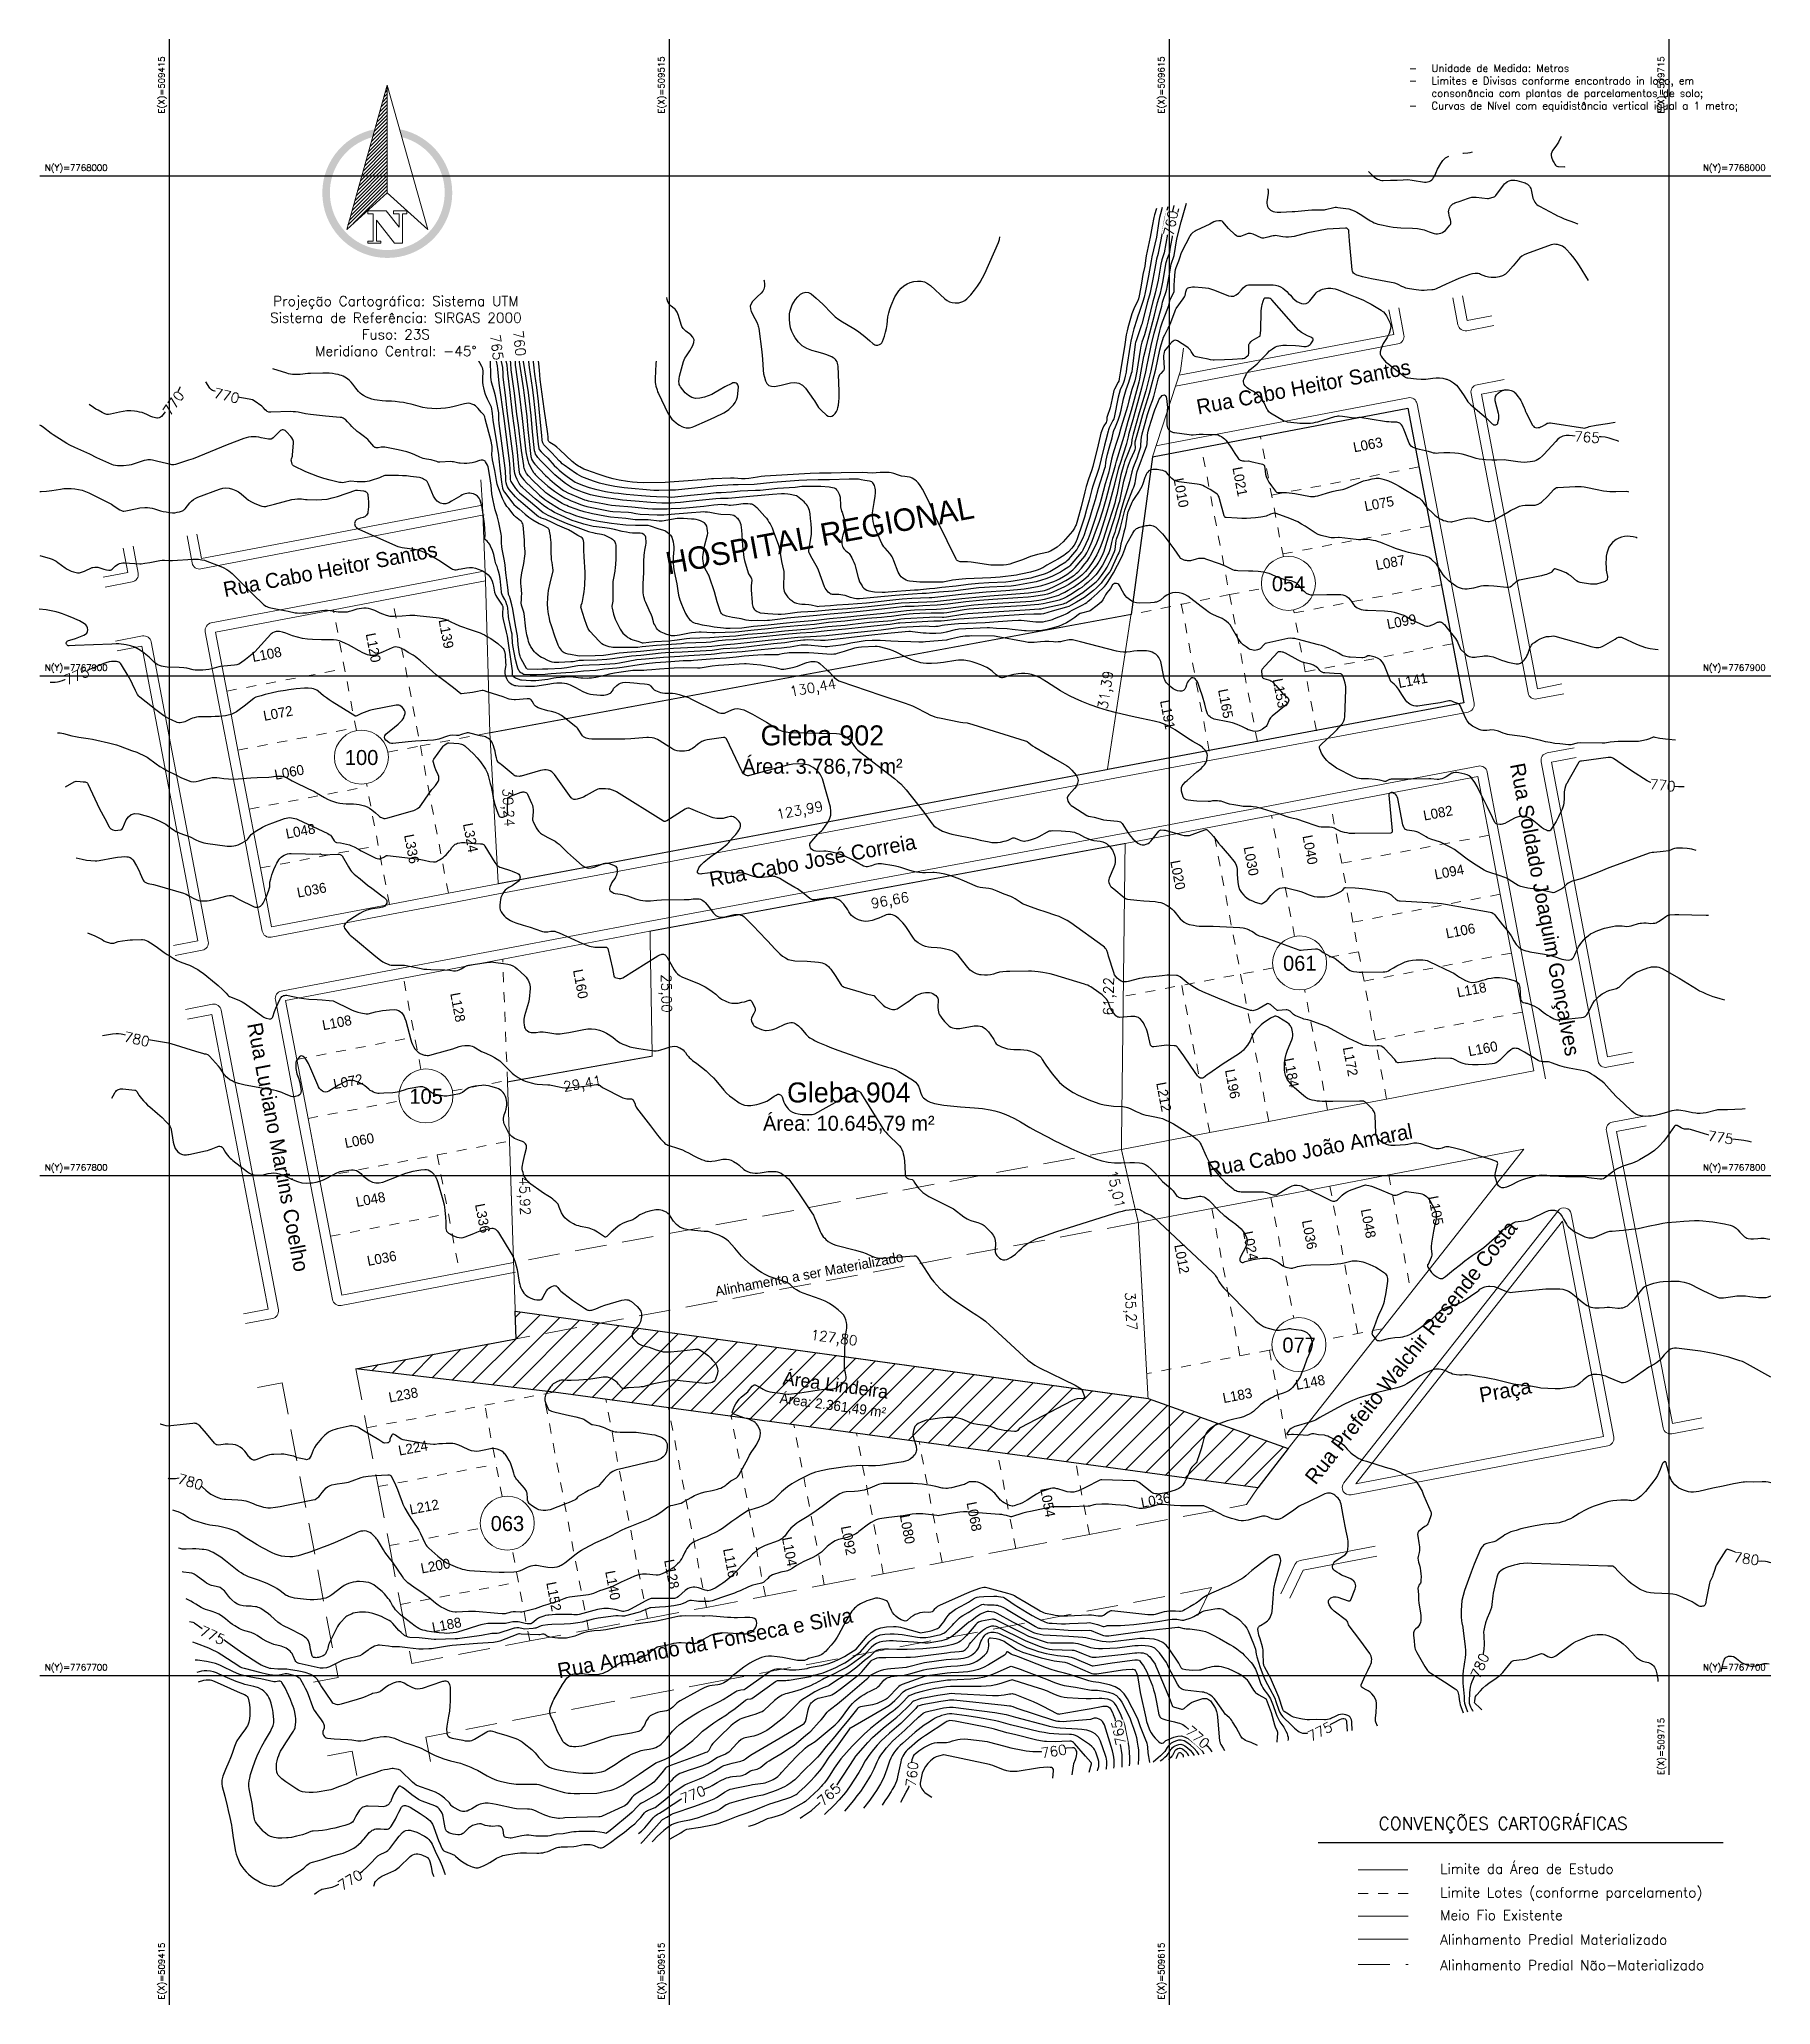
# Model space of a CAD drawing. Header units: metres. Extents: x 509389 to 509735, y 7767634 to 7768027.
import ezdxf
from ezdxf.enums import TextEntityAlignment as Align

# ---------------------------------------------------------------- set-up
doc = ezdxf.new("R2010")
doc.units = ezdxf.units.M
for name, pattern in [('Contínua', [0]), ('DASHED', [19.05, 12.7, -6.35]), ('TRACEJADO', [2, 1, -1])]:
    doc.linetypes.add(name, pattern=pattern)
for name, color, linetype in [('CANEVA', 252, 'Continuous'), ('CURVAS-INTERMEDIARIAS', 39, 'Continuous'), ('CURVAS-MESTRA', 34, 'Continuous'), ('LIMITE-L', 7, 'Continuous')]:
    doc.layers.add(name, color=color, linetype=linetype)
for name, color, linetype, lineweight in [('FOLHA', 7, 'Continuous', 9), ('K-ALINHAMENTO', 10, 'Continuous', 9), ('P-MEIOFIO', 171, 'Continuous', 9), ('P-URB', 2, 'Continuous', 9), ('textos', 2, 'Continuous', 9)]:
    doc.layers.add(name, color=color, linetype=linetype, lineweight=lineweight)
doc.styles.add('EC_NOMES', font='GOTHIC.TTF')
doc.styles.add('L50', font='ROMANS.SHX', dxfattribs={"height": 1.25})
doc.styles.add('Padrão', font='simplex.shx')
doc.styles.add('ROMANS', font='romans')
doc.dimstyles.new('COTAS_1.0-S', dxfattribs={"dimtxt": 2, "dimasz": 2, "dimexe": 1.25, "dimexo": 0.625, "dimgap": 1, "dimtad": 0, "dimzin": 0, "dimtxsty": 'ROMANS', "dimblk": 'ARCHTICK', "dimblk1": 'ARCHTICK', "dimblk2": 'ARCHTICK', "dimcen": 2.5, "dimse1": 1, "dimse2": 1, "dimsd1": 1, "dimsd2": 1, "dimclrd": 2, "dimclre": 2, "dimclrt": 2, "dimadec": 0, "dimazin": 0, "dimtfac": 1, "dimtmove": 0, "dimatfit": 3, "dimfxl": 1, "dimarcsym": 0})

msp = doc.modelspace()

# ---------------------------------------------------------------- texts
at = {"color": 2, "insert": (509661.419, 7768022.295, 775), "char_height": 1.5, "width": 71.08695, "attachment_point": 1, "style": 'ROMANS'}
msp.add_mtext('\\pxi-3,l4t4;-^IUnidade de Medida: Metros\\P-^ILimites e Divisas conforme encontrado in loco, em consonância com plantas de parcelamentos de solo;\\P-^ICurvas de Nível com equidistância vertical igual a 1 metro;', dxfattribs=at)
at = {"layer": 'CANEVA', "color": 2, "style": 'L50'}
for s, p in [('E(X)=509415', (509414, 7768023.882)), ('E(X)=509515', (509514, 7768023.882)), ('E(X)=509615', (509614, 7768023.882)), ('E(X)=509715', (509714, 7768023.882))]:
    msp.add_text(s, height=1.25, rotation=90, dxfattribs=at).set_placement(p, align=Align.RIGHT)
for s, p in [('N(Y)=7768000', (509390.048, 7768001)), ('N(Y)=7767800', (509390.048, 7767801)), ('N(Y)=7767700', (509390.048, 7767701))]:
    msp.add_text(s, height=1.25, dxfattribs=at).set_placement(p)
for s, p in [('N(Y)=7768000', (509734.298, 7768001)), ('N(Y)=7767900', (509734.298, 7767901)), ('N(Y)=7767800', (509734.298, 7767801)), ('N(Y)=7767700', (509734.298, 7767701))]:
    msp.add_text(s, height=1.25, dxfattribs=at).set_placement(p, align=Align.RIGHT)
for s, p in [('E(X)=509715', (509714, 7767680.089)), ('E(X)=509415', (509414, 7767635.128)), ('E(X)=509515', (509514, 7767635.128)), ('E(X)=509615', (509614, 7767635.128))]:
    msp.add_text(s, height=1.25, rotation=90, dxfattribs=at).set_placement(p)
at = {"layer": 'FOLHA', "color": 2, "style": 'ROMANS'}
for s, height, p in [('CONVENÇÕES CARTOGRÁFICAS', 2.50014, (509656.855, 7767669.133, 3935.727)), ('Limite da Área de Estudo', 2.00011, (509669.174, 7767660.324, 3935.727)), ('Limite Lotes (conforme parcelamento)', 2.00011, (509669.174, 7767655.604, 3935.727)), ('Meio Fio Existente', 2.00011, (509669.174, 7767651.048, 3935.727)), ('Alinhamento Predial Materializado', 2.00011, (509669.174, 7767646.147, 3935.727)), ('Alinhamento Predial Não-Materializado', 2.00011, (509669.174, 7767641.043, 3935.727))]:
    msp.add_text(s, height=height, dxfattribs=at).set_placement(p)
at = {"layer": 'textos', "style": 'EC_NOMES'}
for s, height, rotation, p in [('Rua Cabo Heitor Santos', 3, 10.77682, (509620.763, 7767952.244)), ('HOSPITAL REGIONAL', 4.5, 10.46047, (509514.715, 7767920.216, -758)), ('Rua Cabo Heitor Santos', 3, 10.77682, (509426.052, 7767915.727)), ('Rua Soldado Joaquim Gonçalves', 3, 280.77682, (509683.127, 7767882.215)), ('Rua Cabo José Correia', 3, 10.46047, (509523.288, 7767857.753)), ('Rua Luciano Martins Coelho', 3, 280.77682, (509430.511, 7767830.288)), ('Rua Cabo João Amaral', 3, 10.77682, (509622.891, 7767799.697)), ('Rua Prefeito Walchir Resende Costa', 3, 51.78591, (509644.235, 7767737.973)), ('Alinhamento a ser Materializado', 2, 10.58459, (509524.344, 7767775.807)), ('Praça', 3, 10.46047, (509677.311, 7767754.575)), ('Rua Armando da Fonseca e Silva', 3, 10.77682, (509492.921, 7767699.415))]:
    msp.add_text(s, height=height, rotation=rotation, dxfattribs=at).set_placement(p)
at = {"layer": 'textos', "color": 3, "transparency": 33554687, "style": 'EC_NOMES'}
for s, rotation, p in [('L063', 10.77682, (509651.98, 7767944.689)), ('L021', 280.77682, (509627.599, 7767941.598)), ('L010', 280.77682, (509615.828, 7767939.357)), ('L075', 10.77682, (509654.224, 7767932.9)), ('L087', 10.77682, (509656.468, 7767921.112)), ('L139', 280.77682, (509468.793, 7767911.127)), ('L099', 10.77682, (509658.712, 7767909.323)), ('L108', 10.77682, (509431.701, 7767902.748)), ('L120', 280.77682, (509454.216, 7767908.353)), ('L165', 280.77682, (509624.721, 7767897.169)), ('L153', 280.77682, (509635.659, 7767899.251)), ('L141', 10.77682, (509660.955, 7767897.535)), ('L072', 10.77682, (509433.945, 7767890.959)), ('L191', 280.77682, (509613.115, 7767894.96)), ('L060', 10.77682, (509436.189, 7767879.171)), ('L082', 10.77682, (509666.004, 7767871.011)), ('L048', 10.77682, (509438.432, 7767867.382)), ('L324', 280.77682, (509473.669, 7767870.331)), ('L336', 280.77682, (509461.88, 7767868.087)), ('L030', 280.77682, (509629.834, 7767865.677)), ('L040', 280.77682, (509641.623, 7767867.921)), ('L020', 280.77682, (509615.167, 7767862.885)), ('L094', 10.77682, (509668.248, 7767859.223)), ('L036', 10.77682, (509440.676, 7767855.594)), ('L106', 10.77682, (509670.492, 7767847.435)), ('L160', 280.77682, (509495.674, 7767841.081)), ('L118', 10.77682, (509672.735, 7767835.646)), ('L128', 280.77682, (509471.122, 7767836.408)), ('L108', 10.77682, (509445.725, 7767829.07)), ('L160', 10.77682, (509674.979, 7767823.858)), ('L184', 280.77682, (509637.895, 7767823.33)), ('L172', 280.77682, (509649.683, 7767825.574)), ('L072', 10.77682, (509447.969, 7767817.282)), ('L212', 280.77682, (509612.352, 7767818.497)), ('L196', 280.77682, (509626.106, 7767821.086)), ('L060', 10.77682, (509450.212, 7767805.494)), ('L048', 10.77682, (509452.456, 7767793.705)), ('L105', 280.77682, (509666.798, 7767795.742)), ('L336', 280.77682, (509476.075, 7767794.197)), ('L036', 280.77682, (509641.502, 7767790.927)), ('L048', 280.77682, (509653.29, 7767793.171)), ('L024', 280.77682, (509629.713, 7767788.683)), ('L036', 10.77682, (509454.7, 7767781.917)), ('L012', 280.77682, (509615.962, 7767786.066)), ('L148', 10.77682, (509640.443, 7767757.1)), ('L238', 10.77682, (509459.017, 7767754.592)), ('L183', 10.77682, (509625.878, 7767754.475)), ('L224', 10.77682, (509460.955, 7767743.964)), ('L054', 280.77682, (509589.15, 7767737.338)), ('L036', 10.77682, (509609.512, 7767733.532)), ('L212', 10.77682, (509463.199, 7767732.176)), ('L080', 280.77682, (509561.064, 7767731.992)), ('L068', 280.77682, (509574.414, 7767734.533)), ('L092', 280.77682, (509549.276, 7767729.748)), ('L116', 280.77682, (509525.699, 7767725.26)), ('L104', 280.77682, (509537.487, 7767727.504)), ('L200', 10.77682, (509465.443, 7767720.387)), ('L140', 280.77682, (509502.122, 7767720.773)), ('L128', 280.77682, (509513.911, 7767723.017)), ('L152', 280.77682, (509490.334, 7767718.529)), ('L188', 10.77682, (509467.687, 7767708.599))]:
    msp.add_text(s, height=2, rotation=rotation, dxfattribs=at).set_placement(p)
at = {"layer": 'textos', "color": 4, "transparency": 33554687, "style": 'EC_NOMES'}
for s, p in [('054', (509635.507, 7767916.896)), ('100', (509450.059, 7767882.141)), ('061', (509637.742, 7767840.975)), ('105', (509462.961, 7767814.358)), ('077', (509637.608, 7767764.603)), ('063', (509479.229, 7767728.893))]:
    msp.add_text(s, height=3, dxfattribs=at).set_placement(p)
at = {"layer": 'textos', "char_height": 3, "width": 56.77306, "attachment_point": 5, "style": 'EC_NOMES'}
for s, insert in [('\\C6;{\\H1.3333333333x;Gleba 902}\\P\\C4;Área: 3.786,75 m²', (509545.584, 7767884.954)), ('\\C6;{\\H1.3333333333x;Gleba 904}\\P\\C4;Área: 10.645,79 m²', (509550.873, 7767813.518))]:
    msp.add_mtext(s, dxfattribs=dict(at, insert=insert))
at = {"layer": 'textos', "insert": (509547.956, 7767756.062), "char_height": 2, "width": 56.77306, "attachment_point": 5, "rotation": 352.25597, "style": 'EC_NOMES'}
msp.add_mtext('\\C6;{\\H1.3333333333x;Área Lindeira}\\P\\C4;Área: 2.361,49 m²', dxfattribs=at)

# ---------------------------------------------------------------- blocks, each defined once
blk = doc.blocks.new('*D16')
at = {"layer": 'Defpoints', "color": 0}
for p in [(509602.04, 7767884.24), (509602.6, 7767881.24), (509480.74, 7767858.39)]:
    blk.add_point(p, dxfattribs=at)
at = {"layer": 'textos', "color": 2, "insert": (509541.11, 7767872.81), "char_height": 2, "attachment_point": 5, "rotation": 10.621, "style": 'ROMANS'}
blk.add_mtext('123,99', dxfattribs=at)
blk = doc.blocks.new('_ArchTick')
at = {"color": 0, "linetype": 'ByBlock', "const_width": 0.15}
blk.add_lwpolyline([(-0.5, -0.5), (0.5, 0.5)], dxfattribs=at)
blk = doc.blocks.new('*D17')
at = {"layer": 'Defpoints', "color": 0}
for p in [(509479.06, 7767888.58), (509480.74, 7767858.39), (509483.33, 7767858.53)]:
    blk.add_point(p, dxfattribs=at)
at = {"layer": 'textos', "color": 2, "insert": (509482.49, 7767873.63), "char_height": 2, "attachment_point": 5, "rotation": 273.1849, "style": 'ROMANS'}
blk.add_mtext('30,24', dxfattribs=at)
blk = doc.blocks.new('*D18')
at = {"layer": 'Defpoints', "color": 0}
for p in [(509607.33, 7767912.27), (509607.9, 7767909.19), (509479.06, 7767888.58)]:
    blk.add_point(p, dxfattribs=at)
at = {"layer": 'textos', "color": 2, "insert": (509543.76, 7767897.35), "char_height": 2, "attachment_point": 5, "rotation": 10.4644, "style": 'ROMANS'}
blk.add_mtext('130,44', dxfattribs=at)
blk = doc.blocks.new('*D19')
at = {"layer": 'Defpoints', "color": 0}
for p in [(509607.33, 7767912.27), (509600.15, 7767881.61), (509602.6, 7767881.24)]:
    blk.add_point(p, dxfattribs=at)
at = {"layer": 'textos', "color": 2, "insert": (509602.51, 7767897.13), "char_height": 2, "attachment_point": 5, "rotation": 81.3385, "style": 'ROMANS'}
blk.add_mtext('31,39', dxfattribs=at)
blk = doc.blocks.new('*D20')
at = {"layer": 'Defpoints', "color": 0}
for p in [(509606.15, 7767866.44), (509511.1, 7767848.9), (509511.63, 7767846.03)]:
    blk.add_point(p, dxfattribs=at)
at = {"layer": 'textos', "color": 2, "insert": (509559.16, 7767854.8), "char_height": 2, "attachment_point": 5, "rotation": 10.4595, "style": 'ROMANS'}
blk.add_mtext('96,66', dxfattribs=at)
blk = doc.blocks.new('*D21')
at = {"layer": 'Defpoints', "color": 0}
for p in [(509603.49, 7767866.48), (509606.15, 7767866.44), (509605.4, 7767805.23)]:
    blk.add_point(p, dxfattribs=at)
at = {"layer": 'textos', "color": 2, "insert": (509603.12, 7767835.87), "char_height": 2, "attachment_point": 5, "rotation": 89.2987, "style": 'ROMANS'}
blk.add_mtext('61,22', dxfattribs=at)
blk = doc.blocks.new('*D22')
at = {"layer": 'Defpoints', "color": 0}
for p in [(509511.1, 7767848.9), (509513.88, 7767848.95), (509511.54, 7767823.9)]:
    blk.add_point(p, dxfattribs=at)
at = {"layer": 'textos', "color": 2, "insert": (509514.1, 7767836.45), "char_height": 2, "attachment_point": 5, "rotation": 271.0142, "style": 'ROMANS'}
blk.add_mtext('25,00', dxfattribs=at)
blk = doc.blocks.new('*D23')
at = {"layer": 'Defpoints', "color": 0}
for p in [(509511.54, 7767823.9), (509482.59, 7767818.74), (509483.16, 7767815.55)]:
    blk.add_point(p, dxfattribs=at)
at = {"layer": 'textos', "color": 2, "insert": (509497.63, 7767818.13), "char_height": 2, "attachment_point": 5, "rotation": 10.1071, "style": 'ROMANS'}
blk.add_mtext('29,41', dxfattribs=at)
blk = doc.blocks.new('*D24')
at = {"layer": 'Defpoints', "color": 0}
for p in [(509482.59, 7767818.74), (509484.14, 7767772.84), (509486.54, 7767772.92)]:
    blk.add_point(p, dxfattribs=at)
at = {"layer": 'textos', "color": 2, "insert": (509485.76, 7767795.87), "char_height": 2, "attachment_point": 5, "rotation": 271.935, "style": 'ROMANS'}
blk.add_mtext('45,92', dxfattribs=at)
blk = doc.blocks.new('*D25')
at = {"layer": 'Defpoints', "color": 0}
for p in [(509605.4, 7767805.23), (509605.77, 7767789.9), (509608.79, 7767790.6)]:
    blk.add_point(p, dxfattribs=at)
at = {"layer": 'textos', "color": 2, "insert": (509604.08, 7767797.22), "char_height": 2, "attachment_point": 5, "rotation": 283.0214, "style": 'ROMANS'}
blk.add_mtext('15,01', dxfattribs=at)
blk = doc.blocks.new('*D26')
at = {"layer": 'Defpoints', "color": 0}
for p in [(509608.79, 7767790.6), (509608.01, 7767755.24), (509610.74, 7767755.39)]:
    blk.add_point(p, dxfattribs=at)
at = {"layer": 'textos', "color": 2, "insert": (509607.04, 7767772.84), "char_height": 2, "attachment_point": 5, "rotation": 273.1822, "style": 'ROMANS'}
blk.add_mtext('35,27', dxfattribs=at)
blk = doc.blocks.new('*D27')
at = {"layer": 'Defpoints', "color": 0}
for p in [(509484.58, 7767776.01), (509484.14, 7767772.84), (509610.74, 7767755.39)]:
    blk.add_point(p, dxfattribs=at)
at = {"layer": 'textos', "color": 2, "insert": (509547.88, 7767767.28), "char_height": 2, "attachment_point": 5, "rotation": 352.1506, "style": 'ROMANS'}
blk.add_mtext('127,80', dxfattribs=at)
blk = doc.blocks.new('NORTE-3D')
at = {"linetype": 'ByBlock', "lineweight": -2}
h = blk.add_hatch(dxfattribs=at)
h.set_pattern_fill('ANSI31', color=0, scale=0.001605, style=0)
h.set_pattern_definition([(45, (-0.01104249, -0.01839006), (-0.0001418945, 0.0001418945), [])])
h.paths.add_polyline_path([(0, 0), (-0.00324, -0.01153), (0, -0.0086)])
blk.add_hatch(color=0, dxfattribs=at).paths.add_polyline_path([(0.00099, -0.00351), (0.00116, -0.00414, -7.796187), (-0.00116, -0.00414), (-0.00099, -0.00351, 10.408897)])
at = {"color": 0, "linetype": 'ByBlock', "lineweight": -2}
blk.add_line((0, -0.0086), (0, 0), dxfattribs=at)
for points in [[(-0.00324, -0.01153), (0, 0), (0.00324, -0.01153), (0, -0.0086)], [(-0.0001, -0.01004), (-0.00156, -0.01004), (-0.00156, -0.01028), (-0.00114, -0.01028), (-0.00114, -0.01246), (-0.00156, -0.01246), (-0.00156, -0.01264), (-0.00052, -0.01264), (-0.00052, -0.01246), (-0.00086, -0.01246), (-0.00086, -0.0108), (0.00058, -0.01264), (0.00121, -0.01264), (0.00121, -0.01028), (0.00156, -0.01028), (0.00156, -0.01004), (0.00051, -0.01004), (0.00051, -0.01028), (0.00094, -0.01028), (0.00094, -0.01136)]]:
    blk.add_lwpolyline(points, close=True, dxfattribs=at)

# ---------------------------------------------------------------- dimensions: what is measured, and where the dimension line sits
at = {"layer": 'textos'}
for p1, p2, distance, picture, middle in [((509479.058, 7767888.58), (509607.331, 7767912.272), -3.13, '*D18', (509543.763, 7767897.348)), ((509607.331, 7767912.272), (509602.604, 7767881.24), -2.483, '*D19', (509602.513, 7767897.13)), ((509479.058, 7767888.58), (509480.738, 7767858.387), 2.6, '*D17', (509482.495, 7767873.628)), ((509480.738, 7767858.387), (509602.604, 7767881.24), 3.05, '*D16', (509541.109, 7767872.811)), ((509606.152, 7767866.444), (509511.098, 7767848.897), 2.919, '*D20', (509559.155, 7767854.8)), ((509605.403, 7767805.225), (509606.152, 7767866.444), 2.662, '*D21', (509603.115, 7767835.867)), ((509511.541, 7767823.9), (509511.098, 7767848.897), -2.782, '*D22', (509514.101, 7767836.448)), ((509511.541, 7767823.9), (509482.589, 7767818.74), 3.237, '*D23', (509497.633, 7767818.133)), ((509482.589, 7767818.74), (509484.139, 7767772.843), 2.402, '*D24', (509485.764, 7767795.872)), ((509605.403, 7767805.225), (509608.785, 7767790.6), -3.093, '*D25', (509604.081, 7767797.216)), ((509608.785, 7767790.6), (509610.743, 7767755.389), -2.733, '*D26', (509607.035, 7767772.843)), ((509610.743, 7767755.389), (509484.139, 7767772.843), -3.199, '*D27', (509547.878, 7767767.285))]:
    dim = msp.add_aligned_dim(p1=p1, p2=p2, distance=distance, dimstyle='COTAS_1.0-S', dxfattribs=at)
    dim.commit()
    dim.dimension.update_dxf_attribs({"geometry": picture, "text_midpoint": middle})

# ---------------------------------------------------------------- hatches: boundary and pattern name
at = {"layer": 'LIMITE-L', "transparency": 33554534}
h = msp.add_hatch(dxfattribs=at)
h.set_pattern_fill('ANSI31', color=3, style=0)
h.paths.add_polyline_path([(509638.764, 7767745.408), (509610.743, 7767755.389), (509484.139, 7767772.843), (509484.325, 7767767.342), (509452.231, 7767761.345), (509491.804, 7767756.662), (509632.695, 7767737.503)])

# ---------------------------------------------------------------- linework, layer by layer
at = {"color": 1}
msp.add_line((509644.764, 7767666.605), (509725.769, 7767666.605), dxfattribs=at)
for points in [[(509611.596, 7767943.828), (509662.679, 7767953.551), (509673.898, 7767894.609), (509602.666, 7767881.252)], [(509611.596, 7767943.828), (509607.331, 7767912.272)]]:
    msp.add_lwpolyline(points, dxfattribs=at)
at = {"layer": 'CANEVA'}
for p, q in [((509389.048, 7768000), (509735.298, 7768000)), ((509389.048, 7767800), (509735.298, 7767800))]:
    msp.add_line(p, q, dxfattribs=at)
at = {"layer": 'CURVAS-INTERMEDIARIAS'}
for points, elevation in [([(509693.375, 7768007.897), (509693.335, 7768007.764), (509692.823, 7768006.746), (509692.583, 7768006.333), (509692.318, 7768005.936), (509691.661, 7768005.067), (509691.487, 7768004.751), (509691.384, 7768004.424), (509691.387, 7768004.081), (509691.459, 7768003.727), (509691.743, 7768003.004), (509691.961, 7768002.581), (509692.135, 7768002.317), (509692.265, 7768002.152), (509692.393, 7768002.033), (509692.534, 7768001.94), (509692.695, 7768001.888), (509692.868, 7768001.861), (509694.056, 7768001.844), (509694.215, 7768001.869)], 761), ([(509654.866, 7768000.898), (509655.666, 7768000.086), (509656.122, 7767999.685), (509656.636, 7767999.364), (509656.914, 7767999.246), (509657.198, 7767999.156), (509657.492, 7767999.11), (509657.793, 7767999.093), (509659.221, 7767999.122), (509660.58, 7767999.175), (509661.8, 7767999.245), (509662.704, 7767999.251), (509663.602, 7767999.16), (509666.042, 7767998.769), (509666.355, 7767998.754), (509666.658, 7767998.783), (509666.947, 7767998.878), (509667.227, 7767999.016), (509667.476, 7767999.211), (509667.696, 7767999.431), (509667.872, 7767999.686), (509668.019, 7767999.966), (509668.279, 7768000.574), (509668.664, 7768001.356), (509669.291, 7768002.465), (509669.742, 7768003.07), (509670.263, 7768003.584), (509670.889, 7768003.964)], 761), ([(509673.682, 7768004.559), (509673.83, 7768004.553), (509674.701, 7768004.615), (509675.194, 7768004.7), (509675.665, 7768004.84)], 761), ([(509634.649, 7767997.504), (509634.696, 7767997.334), (509634.736, 7767997.144), (509634.759, 7767996.953), (509634.74, 7767996.567), (509634.499, 7767994.813), (509634.494, 7767994.491), (509634.533, 7767994.179), (509634.641, 7767993.885), (509634.793, 7767993.601), (509635.023, 7767993.325), (509635.236, 7767993.141), (509635.483, 7767993.007), (509635.754, 7767992.906), (509636.097, 7767992.829), (509636.579, 7767992.771), (509637.312, 7767992.769), (509638.433, 7767992.796), (509639.554, 7767992.844), (509640.113, 7767992.884), (509642.765, 7767993.127), (509643.506, 7767993.18), (509644.247, 7767993.21), (509646.024, 7767993.242), (509646.249, 7767993.268), (509646.471, 7767993.313), (509647.651, 7767993.643), (509647.914, 7767993.694), (509648.178, 7767993.724), (509648.443, 7767993.724), (509648.71, 7767993.704), (509650.317, 7767993.491), (509650.886, 7767993.382), (509651.441, 7767993.232), (509651.976, 7767993.02), (509652.497, 7767992.768), (509653.503, 7767992.175), (509654.584, 7767991.422), (509655.263, 7767990.995), (509655.614, 7767990.8), (509655.976, 7767990.629), (509656.345, 7767990.48), (509656.726, 7767990.365), (509657.115, 7767990.271), (509659.039, 7767989.897), (509659.797, 7767989.77), (509660.558, 7767989.672), (509661.324, 7767989.616), (509663.631, 7767989.543), (509664.635, 7767989.451), (509665.277, 7767989.361), (509665.626, 7767989.287), (509665.969, 7767989.188), (509666.981, 7767988.824), (509667.968, 7767988.502), (509668.31, 7767988.433), (509668.65, 7767988.41), (509668.987, 7767988.457), (509669.323, 7767988.552), (509669.642, 7767988.706), (509669.942, 7767988.887), (509670.213, 7767989.109), (509670.465, 7767989.359), (509671.128, 7767990.116), (509671.22, 7767990.251), (509671.289, 7767990.393), (509671.324, 7767990.548), (509671.335, 7767990.71), (509671.319, 7767990.878), (509671.251, 7767991.206), (509671.034, 7767991.829), (509670.963, 7767992.094), (509670.884, 7767992.639), (509670.871, 7767992.826), (509670.889, 7767993.14), (509670.953, 7767993.437), (509671.086, 7767993.71), (509671.267, 7767993.967), (509671.419, 7767994.135), (509671.572, 7767994.28), (509671.737, 7767994.406), (509671.921, 7767994.505), (509672.115, 7767994.586), (509673.15, 7767994.946), (509674.628, 7767995.505), (509675.058, 7767995.637), (509675.494, 7767995.726), (509675.938, 7767995.75), (509676.388, 7767995.731), (509678.659, 7767995.473), (509678.867, 7767995.496), (509679.969, 7767995.781), (509680.117, 7767995.865), (509680.304, 7767996.05), (509681.829, 7767998.137), (509682.078, 7767998.422), (509682.354, 7767998.671), (509682.669, 7767998.868), (509683.011, 7767999.029), (509683.376, 7767999.125), (509683.743, 7767999.174), (509684.113, 7767999.155), (509684.485, 7767999.09), (509685.887, 7767998.705), (509686.152, 7767998.61), (509686.402, 7767998.49), (509686.631, 7767998.334), (509686.847, 7767998.153), (509687.028, 7767997.94), (509687.18, 7767997.712), (509687.29, 7767997.46), (509687.372, 7767997.193), (509687.65, 7767995.861), (509687.731, 7767995.562), (509687.834, 7767995.273), (509687.969, 7767994.998), (509688.126, 7767994.732), (509688.316, 7767994.49), (509688.526, 7767994.271), (509688.766, 7767994.086), (509689.026, 7767993.923), (509692.023, 7767992.345), (509692.67, 7767992.021), (509693.325, 7767991.715), (509693.992, 7767991.435), (509696.026, 7767990.672), (509696.622, 7767990.423), (509696.722, 7767990.371)], 762), ([(509482.952, 7767969.977), (509483.71, 7767964.988), (509484.1, 7767963.019), (509484.155, 7767962.067), (509484.187, 7767961.761), (509484.956, 7767956.404), (509485.559, 7767951.435), (509486.275, 7767944.799), (509486.326, 7767944.449), (509486.525, 7767943.546), (509486.66, 7767943.045), (509486.825, 7767942.556), (509487.033, 7767942.084), (509487.271, 7767941.623), (509487.821, 7767940.674), (509487.964, 7767940.477), (509488.124, 7767940.293), (509488.887, 7767939.525), (509489.988, 7767938.512), (509490.644, 7767937.955), (509491.964, 7767936.938), (509492.367, 7767936.65), (509493.199, 7767936.113), (509494.061, 7767935.624), (509494.502, 7767935.399), (509495.321, 7767935.011), (509496.031, 7767934.7), (509497.164, 7767934.27), (509497.808, 7767934.062), (509498.46, 7767933.88), (509499.449, 7767933.652), (509503.118, 7767932.913), (509503.682, 7767932.861), (509506.823, 7767932.744), (509507.331, 7767932.67), (509508.252, 7767932.444), (509509.146, 7767932.342), (509510.868, 7767932.276), (509512.563, 7767932.182), (509512.987, 7767932.171), (509513.836, 7767932.2), (509516.035, 7767932.408), (509517.778, 7767932.526), (509519.431, 7767932.678), (509521.23, 7767932.804), (509521.847, 7767932.827), (509522.155, 7767932.822), (509522.582, 7767932.802), (509523.077, 7767932.747), (509524.048, 7767932.524), (509524.831, 7767932.392), (509525.301, 7767932.35), (509527.147, 7767932.277), (509527.508, 7767932.216), (509527.845, 7767932.105), (509528.148, 7767931.919), (509528.427, 7767931.683), (509528.601, 7767931.497), (509528.821, 7767931.22), (509529.007, 7767930.926), (509529.143, 7767930.605), (509529.245, 7767930.267), (509529.369, 7767929.559), (509529.409, 7767929.202), (509529.6, 7767925.998), (509529.773, 7767924.23), (509529.868, 7767923.631), (509530.015, 7767923.042), (509530.751, 7767920.598), (509530.837, 7767920.387), (509530.943, 7767920.183), (509531.363, 7767919.579), (509531.433, 7767919.387), (509531.444, 7767919.11), (509531.355, 7767918.01), (509531.342, 7767917.597), (509531.349, 7767917.184), (509531.525, 7767914.671), (509531.562, 7767914.391), (509531.618, 7767914.117), (509531.705, 7767913.851), (509531.834, 7767913.545), (509531.964, 7767913.33), (509532.119, 7767913.138), (509532.308, 7767912.98), (509532.521, 7767912.845), (509532.852, 7767912.689), (509533.139, 7767912.604), (509533.982, 7767912.502), (509534.694, 7767912.439), (509535.671, 7767912.403), (509536.72, 7767912.337), (509537.313, 7767912.336), (509538.111, 7767912.387), (509539.134, 7767912.503), (509540.541, 7767912.695), (509541.254, 7767912.776), (509544.107, 7767912.923), (509547.55, 7767913.241), (509550.618, 7767913.463), (509552.781, 7767913.646), (509555.403, 7767913.899), (509561.369, 7767914.558), (509563.013, 7767914.674), (509566.489, 7767914.805), (509568.043, 7767914.879), (509573.487, 7767915.486), (509577.709, 7767915.882), (509579.116, 7767915.998), (509584.265, 7767916.372), (509586.818, 7767916.588), (509587.311, 7767916.647), (509588.783, 7767916.864), (509589.998, 7767917.072), (509590.433, 7767917.185), (509590.953, 7767917.398), (509591.952, 7767917.863), (509593.126, 7767918.442), (509594.273, 7767919.074), (509595.464, 7767919.764), (509595.785, 7767919.969), (509596.014, 7767920.139), (509596.454, 7767920.504), (509596.7, 7767920.742), (509597.406, 7767921.527), (509598.105, 7767922.357), (509598.538, 7767922.934), (509599.022, 7767923.67), (509599.233, 7767924.026), (509599.615, 7767924.759), (509600.48, 7767926.578), (509600.895, 7767927.578), (509601.222, 7767928.535), (509602, 7767931.026), (509602.567, 7767932.775), (509603.048, 7767934.39), (509604.113, 7767938.344), (509604.849, 7767941.298), (509604.991, 7767941.818), (509605.21, 7767942.503), (509605.851, 7767944.385), (509606.524, 7767946.454), (509606.655, 7767946.992), (509606.806, 7767947.775), (509606.987, 7767948.525), (509607.784, 7767951.267), (509609.517, 7767957.571), (509610.241, 7767960.5), (509610.374, 7767961.144), (509610.564, 7767962.213), (509610.756, 7767963.139), (509611.387, 7767966.041), (509611.965, 7767968.516), (509612.336, 7767969.927), (509613.465, 7767973.962), (509613.645, 7767974.745), (509613.747, 7767975.124), (509614.355, 7767976.858), (509614.497, 7767977.351), (509614.574, 7767977.728), (509615.083, 7767980.764), (509615.39, 7767982.352), (509615.492, 7767982.744), (509615.829, 7767983.683), (509615.931, 7767984.064), (509616.523, 7767987.41), (509617.364, 7767990.82), (509618.454, 7767994.565)], 762), ([(509484.504, 7767965.907), (509484.85, 7767963.22), (509485.732, 7767957.628), (509485.95, 7767956.11), (509486.437, 7767951.805), (509486.685, 7767949.238), (509487.182, 7767944.437), (509487.265, 7767943.876), (509487.303, 7767943.69), (509487.415, 7767943.33), (509487.581, 7767942.992), (509487.813, 7767942.64), (509488.07, 7767942.333), (509489.023, 7767941.315), (509490.218, 7767940.061), (509490.644, 7767939.634), (509491.072, 7767939.244), (509492.011, 7767938.459), (509492.59, 7767937.988), (509493.505, 7767937.281), (509493.777, 7767937.087), (509494.061, 7767936.912), (509494.658, 7767936.615), (509497.504, 7767935.407), (509498.002, 7767935.217), (509498.324, 7767935.117), (509498.762, 7767935.012), (509501.643, 7767934.433), (509502.645, 7767934.245), (509503.427, 7767934.123), (509504.212, 7767934.037), (509507.433, 7767933.782), (509510.655, 7767933.441), (509511.62, 7767933.4), (509513.699, 7767933.4), (509514.509, 7767933.412), (509515.319, 7767933.445), (509517.292, 7767933.548), (509518.295, 7767933.619), (509521.847, 7767933.949), (509523.886, 7767934.164), (509525.451, 7767934.297), (509525.919, 7767934.289), (509526.394, 7767934.239), (509526.957, 7767934.153), (509527.183, 7767934.143), (509528.425, 7767934.258), (509529.757, 7767934.426), (509530.373, 7767934.471), (509530.681, 7767934.46), (509531.154, 7767934.409), (509531.374, 7767934.363), (509531.587, 7767934.297), (509531.788, 7767934.202), (509531.981, 7767934.086), (509532.162, 7767933.949), (509532.5, 7767933.646), (509534.098, 7767931.84), (509534.383, 7767931.492), (509534.651, 7767931.133), (509534.894, 7767930.755), (509535.12, 7767930.366), (509535.533, 7767929.565), (509535.756, 7767928.992), (509536.774, 7767926.096), (509536.937, 7767925.547), (509536.996, 7767925.266), (509537.175, 7767924.13), (509537.403, 7767922.846), (509537.586, 7767921.979), (509537.85, 7767920.87), (509537.878, 7767920.685), (509537.891, 7767920.31), (509537.795, 7767917.919), (509537.809, 7767917.568), (509537.86, 7767917.225), (509537.964, 7767916.895), (509538.105, 7767916.574), (509538.319, 7767916.204), (509538.479, 7767915.97), (509538.659, 7767915.752), (509539.106, 7767915.305), (509539.453, 7767915.023), (509539.635, 7767914.894), (509540.022, 7767914.676), (509540.439, 7767914.523), (509541.03, 7767914.368), (509541.47, 7767914.31), (509542.14, 7767914.295), (509542.875, 7767914.239), (509543.358, 7767914.16), (509544.449, 7767913.906), (509544.694, 7767913.885), (509544.939, 7767913.892), (509547.222, 7767914.075), (509548.499, 7767914.215), (509550.83, 7767914.329), (509552.585, 7767914.471), (509554.378, 7767914.596), (509559.704, 7767915.205), (509561.533, 7767915.371), (509563.469, 7767915.512), (509566.947, 7767915.643), (509567.461, 7767915.674), (509569.31, 7767915.855), (509573.318, 7767916.287), (509578.33, 7767916.78), (509582.273, 7767917.04), (509584.591, 7767917.233), (509585.921, 7767917.367), (509586.772, 7767917.488), (509588.648, 7767917.85), (509589.503, 7767918.045), (509590.346, 7767918.29), (509591.9, 7767918.844), (509592.484, 7767919.093), (509593.048, 7767919.386), (509593.84, 7767919.866), (509594.473, 7767920.282), (509595.339, 7767920.894), (509595.709, 7767921.205), (509596.156, 7767921.67), (509597.689, 7767923.457), (509598.081, 7767923.925), (509598.313, 7767924.248), (509598.522, 7767924.604), (509598.904, 7767925.406), (509599.535, 7767926.93), (509599.977, 7767928.052), (509600.995, 7767930.922), (509601.67, 7767933.019), (509602.33, 7767935.305), (509603.374, 7767939.134), (509604.219, 7767942.155), (509604.407, 7767942.932), (509605.401, 7767946.207), (509605.981, 7767947.926), (509606.761, 7767950.949), (509607.428, 7767953.154), (509607.827, 7767954.57), (509608.949, 7767958.787), (509609.081, 7767959.337), (509609.253, 7767960.184), (509609.923, 7767963.883), (509610.33, 7767965.692), (509610.735, 7767967.361), (509612.001, 7767972.13), (509612.621, 7767974.681), (509612.878, 7767975.552), (509613.202, 7767976.562), (509613.452, 7767977.475), (509613.59, 7767978.092), (509613.707, 7767978.712), (509614.382, 7767982.686), (509614.463, 7767983.066), (509614.551, 7767983.344), (509614.955, 7767984.331), (509615.08, 7767984.755), (509615.187, 7767985.31), (509615.551, 7767987.49), (509615.771, 7767988.607), (509616.178, 7767990.501), (509616.885, 7767993.383)], 761), ([(509485.838, 7767970.501), (509485.902, 7767969.793), (509486.235, 7767967.705), (509486.4, 7767966.531), (509486.925, 7767961.666), (509487.545, 7767957.672), (509487.758, 7767956.14), (509488.093, 7767953.034), (509488.559, 7767948.165), (509488.757, 7767946.357), (509488.871, 7767945.463), (509488.948, 7767945.262), (509489.335, 7767944.825), (509489.858, 7767944.269), (509490.644, 7767943.496), (509491.957, 7767942.061), (509492.439, 7767941.574), (509492.946, 7767941.113), (509493.743, 7767940.465), (509494.554, 7767939.862), (509496.132, 7767938.739), (509496.436, 7767938.564), (509497.615, 7767938.095), (509498.897, 7767937.667), (509499.956, 7767937.377), (509501.315, 7767937.053), (509502.229, 7767936.869), (509503.847, 7767936.623), (509504.768, 7767936.495), (509506.302, 7767936.319), (509509.395, 7767936.039), (509511.128, 7767935.907), (509512.43, 7767935.843), (509514.523, 7767935.768), (509515.404, 7767935.759), (509516.086, 7767935.808), (509519.225, 7767936.151), (509522.705, 7767936.466), (509524.333, 7767936.631), (509525.341, 7767936.685), (509527.411, 7767936.825), (509529.126, 7767936.97), (509532.213, 7767937.094), (509533.112, 7767937.15), (509536.629, 7767937.502), (509540.137, 7767937.759), (509541.498, 7767937.894), (509545.296, 7767937.924), (509546.942, 7767937.79), (509547.618, 7767937.686), (509547.926, 7767937.586), (509548.2, 7767937.441), (509548.423, 7767937.225), (509548.612, 7767936.964), (509548.935, 7767936.351), (509549.027, 7767936.141), (509549.1, 7767935.926), (509549.141, 7767935.703), (509549.162, 7767935.474), (509549.178, 7767934.259), (509549.239, 7767933.766), (509549.435, 7767932.955), (509549.531, 7767932.745), (509549.995, 7767931.149), (509550.083, 7767930.729), (509550.129, 7767930.307), (509550.111, 7767929.884), (509550.051, 7767929.458), (509549.882, 7767928.691), (509549.699, 7767928.114), (509549.564, 7767927.608), (509549.499, 7767927.152), (509549.483, 7767926.395), (509549.514, 7767926.115), (509549.584, 7767925.851), (509549.714, 7767925.609), (509549.882, 7767925.383), (509550.299, 7767924.973), (509550.794, 7767924.574), (509550.943, 7767924.428), (509551.072, 7767924.265), (509551.471, 7767923.591), (509551.7, 7767923.149), (509551.903, 7767922.697), (509552.068, 7767922.23), (509552.208, 7767921.753), (509552.723, 7767919.683), (509552.865, 7767919.225), (509553.039, 7767918.782), (509553.261, 7767918.361), (509553.515, 7767917.955), (509553.613, 7767917.816), (509553.869, 7767917.53), (509554.155, 7767917.29), (509554.488, 7767917.12), (509554.851, 7767916.996), (509555.274, 7767916.904), (509555.632, 7767916.841), (509555.993, 7767916.808), (509557.536, 7767916.738), (509558.151, 7767916.733), (509558.765, 7767916.761), (509564.039, 7767917.181), (509564.729, 7767917.214), (509565.247, 7767917.259), (509567.014, 7767917.479), (509568.094, 7767917.552), (509569.479, 7767917.723), (509572.369, 7767918.011), (509574.779, 7767918.313), (509576.836, 7767918.519), (509578.899, 7767918.67), (509582.28, 7767918.82), (509583.273, 7767918.911), (509583.767, 7767918.98), (509586.919, 7767919.503), (509587.383, 7767919.595), (509587.726, 7767919.688), (509590.02, 7767920.394), (509590.572, 7767920.595), (509591.098, 7767920.856), (509592.419, 7767921.629), (509593.188, 7767922.118), (509594.256, 7767922.82), (509594.547, 7767923.027), (509594.952, 7767923.38), (509595.32, 7767923.771), (509596.106, 7767924.712), (509596.461, 7767925.201), (509596.784, 7767925.711), (509597.07, 7767926.243), (509597.817, 7767927.768), (509597.94, 7767928.054), (509598.453, 7767929.547), (509599.142, 7767931.748), (509599.547, 7767933.142), (509600.193, 7767935.241), (509600.819, 7767937.501), (509602.107, 7767941.501), (509602.195, 7767941.892), (509602.294, 7767942.635), (509602.379, 7767943.126), (509602.644, 7767944.304), (509602.96, 7767945.529), (509603.574, 7767947.583), (509603.843, 7767948.864), (509603.921, 7767949.076), (509604.239, 7767949.765), (509604.738, 7767951.108), (509605.079, 7767952.151), (509605.352, 7767953.153), (509605.854, 7767955.425), (509605.971, 7767955.875), (509606.377, 7767957.252), (509606.922, 7767958.712), (509607.455, 7767960.557), (509607.526, 7767960.885), (509607.607, 7767961.423), (509608.242, 7767966.347), (509608.303, 7767966.706), (509608.467, 7767967.289), (509609.515, 7767970.237), (509609.614, 7767970.551), (509610.714, 7767974.883), (509611.212, 7767976.694), (509611.752, 7767979.308), (509612.13, 7767981.493), (509612.407, 7767982.97), (509612.504, 7767983.402), (509612.803, 7767984.554), (509613.377, 7767987.2), (509614.102, 7767991.224), (509614.383, 7767992.458), (509614.748, 7767993.893)], 759), ([(509613.588, 7767993.682), (509613.228, 7767992.425), (509613.053, 7767991.704), (509612.919, 7767990.975), (509612.427, 7767987.75), (509611.481, 7767983.785), (509611.339, 7767983.026), (509610.858, 7767979.983), (509610.163, 7767976.642), (509609.929, 7767975.753), (509609.668, 7767974.844), (509609.042, 7767972.853), (509608.625, 7767971.715), (509608.471, 7767971.255), (509607.899, 7767969.401), (509607.545, 7767968.099), (509607.281, 7767966.939), (509607.137, 7767966.159), (509606.457, 7767961.461), (509606.331, 7767960.705), (509606.181, 7767959.953), (509605.959, 7767959.062), (509605.844, 7767958.693), (509605.698, 7767958.335), (509605.19, 7767957.214), (509604.945, 7767956.463), (509604.767, 7767955.718), (509603.937, 7767951.637), (509603.859, 7767951.394), (509603.711, 7767951.038), (509602.964, 7767949.585), (509602.794, 7767949.168), (509602.728, 7767948.954), (509602.309, 7767947.127), (509602.022, 7767946.145), (509601.332, 7767943.364), (509600.89, 7767941.433), (509599.705, 7767937.934), (509599.496, 7767937.266), (509598.944, 7767935.146), (509598.425, 7767933.276), (509598.034, 7767931.746), (509597.698, 7767930.723), (509596.486, 7767927.223), (509596.363, 7767926.9), (509596.22, 7767926.586), (509595.959, 7767926.139), (509595.72, 7767925.818), (509595.475, 7767925.525), (509594.806, 7767924.815), (509594.509, 7767924.544), (509594.196, 7767924.295), (509593.863, 7767924.071), (509592.66, 7767923.333), (509590.517, 7767922.111), (509589.688, 7767921.599), (509589.5, 7767921.5), (509589.096, 7767921.32), (509588.585, 7767921.121), (509588.324, 7767921.038), (509587.199, 7767920.744), (509585.618, 7767920.358), (509584.955, 7767920.224), (509584.398, 7767920.135), (509581.143, 7767919.746), (509579.282, 7767919.62), (509574.266, 7767919.363), (509573.578, 7767919.313), (509571.637, 7767919.135), (509571.319, 7767919.081), (509570.015, 7767918.796), (509569.731, 7767918.752), (509569.443, 7767918.733), (509565.083, 7767918.732), (509564.425, 7767918.766), (509563.769, 7767918.826), (509563.024, 7767918.93), (509562.664, 7767919.015), (509562.317, 7767919.134), (509561.992, 7767919.303), (509561.656, 7767919.524), (509561.371, 7767919.782), (509561.12, 7767920.066), (509560.921, 7767920.387), (509560.755, 7767920.735), (509559.903, 7767922.987), (509559.691, 7767923.505), (509559.57, 7767923.756), (509559.433, 7767923.996), (509559.272, 7767924.221), (509559.096, 7767924.436), (509558.14, 7767925.497), (509557.898, 7767925.791), (509557.681, 7767926.101), (509557.503, 7767926.436), (509555.991, 7767929.787), (509555.736, 7767930.867), (509555.645, 7767931.409), (509555.599, 7767931.953), (509555.618, 7767932.498), (509555.682, 7767933.044), (509555.971, 7767934.686), (509556.159, 7767935.933), (509556.213, 7767936.564), (509556.2, 7767937.224), (509556.159, 7767937.522), (509556.093, 7767937.812), (509555.99, 7767938.092), (509555.841, 7767938.402), (509555.679, 7767938.612), (509555.49, 7767938.781), (509555.261, 7767938.889), (509555.004, 7767938.955), (509554.101, 7767939.054), (509553.317, 7767939.215), (509552.795, 7767939.301), (509552.268, 7767939.346), (509551.884, 7767939.36), (509550.97, 7767939.349), (509547.03, 7767939.173), (509544.709, 7767939.202), (509542.484, 7767939.142), (509540.858, 7767939.044), (509535.654, 7767938.628), (509531.963, 7767938.261), (509528.721, 7767938.162), (509527.751, 7767938.18), (509524.447, 7767937.966), (509523.735, 7767937.902), (509521.338, 7767937.636), (509516.778, 7767937.173), (509516.177, 7767937.134), (509514.968, 7767937.099), (509512.865, 7767937.064), (509511.834, 7767937.08), (509505.901, 7767937.592), (509504.99, 7767937.703), (509504.057, 7767937.867), (509502.408, 7767938.205), (509500.973, 7767938.554), (509499.979, 7767938.848), (509499.062, 7767939.166), (509497.479, 7767939.817), (509496.983, 7767940.05), (509496.506, 7767940.322), (509496.202, 7767940.525), (509493.901, 7767942.154), (509493.555, 7767942.418), (509493.229, 7767942.705), (509492.918, 7767943.01), (509491.456, 7767944.596), (509490.644, 7767945.365), (509490.067, 7767945.965), (509489.887, 7767946.193), (509489.747, 7767946.447), (509489.672, 7767946.624), (509489.614, 7767946.816), (509489.56, 7767947.115), (509489.459, 7767948.036), (509489.026, 7767952.698), (509488.798, 7767954.845), (509488.456, 7767957.639), (509488.063, 7767960.36), (509487.888, 7767962.203), (509487.319, 7767967.295), (509487.011, 7767969.069), (509486.939, 7767969.579), (509486.835, 7767970.682)], 758), ([(509612.426, 7767993.471), (509612.024, 7767992.222), (509611.886, 7767991.704), (509611.579, 7767989.915), (509611.184, 7767987.764), (509610.365, 7767983.983), (509610.252, 7767983.098), (509610.067, 7767981.961), (509609.68, 7767980.298), (509609.43, 7767978.515), (509609.237, 7767977.382), (509608.958, 7767975.979), (509608.8, 7767975.41), (509608.595, 7767974.894), (509608.368, 7767974.388), (509607.874, 7767973.431), (509607.727, 7767973.104), (509607.603, 7767972.769), (509607.493, 7767972.428), (509606.692, 7767969.605), (509606.544, 7767969.016), (509606.389, 7767968.221), (509606.062, 7767966.299), (509605.234, 7767961.026), (509604.965, 7767959.403), (509604.868, 7767958.959), (509604.776, 7767958.732), (509603.998, 7767957.327), (509603.87, 7767957.033), (509603.794, 7767956.721), (509603.572, 7767955.462), (509603.142, 7767953.624), (509603.023, 7767953.205), (509602.679, 7767952.277), (509602.553, 7767951.855), (509602.516, 7767951.639), (509602.467, 7767951.042), (509602.441, 7767950.916), (509602.342, 7767950.675), (509601.921, 7767949.968), (509601.634, 7767949.418), (509601.411, 7767948.838), (509601.322, 7767948.54), (509601.164, 7767947.937), (509600.78, 7767946.22), (509599.69, 7767941.864), (509599.433, 7767941.005), (509598.843, 7767939.352), (509598.371, 7767937.842), (509598.094, 7767936.825), (509597.377, 7767933.813), (509596.613, 7767931.115), (509596.327, 7767930.196), (509596.242, 7767929.972), (509596.036, 7767929.519), (509595.783, 7767929.094), (509595.634, 7767928.898), (509593.735, 7767926.815), (509593.162, 7767926.251), (509592.549, 7767925.736), (509591.88, 7767925.296), (509591.235, 7767924.923), (509591.053, 7767924.827), (509590.767, 7767924.709), (509590.469, 7767924.626), (509588.651, 7767924.245), (509587.937, 7767924.059), (509587.237, 7767923.828), (509585.601, 7767923.202), (509583.652, 7767922.49), (509583.055, 7767922.308), (509582.442, 7767922.193), (509581.82, 7767922.132), (509581.508, 7767922.119), (509579.666, 7767922.11), (509579.274, 7767922.151), (509575.341, 7767922.737), (509574.606, 7767922.807), (509574.237, 7767922.816), (509573.3, 7767922.8), (509573.131, 7767922.815), (509572.801, 7767922.89), (509572.652, 7767922.959), (509572.52, 7767923.047), (509572.413, 7767923.165), (509572.323, 7767923.302), (509568.744, 7767930.674), (509568.178, 7767931.919), (509567.045, 7767934.518), (509566.374, 7767935.94), (509565.619, 7767937.32), (509565.286, 7767937.888), (509565.031, 7767938.26), (509564.745, 7767938.604), (509564.414, 7767938.905), (509564.053, 7767939.176), (509563.542, 7767939.507), (509563.272, 7767939.644), (509562.981, 7767939.721), (509562.052, 7767939.848), (509561.434, 7767939.957), (509560.829, 7767940.124), (509559.884, 7767940.431), (509559.317, 7767940.577), (509558.933, 7767940.638), (509558.544, 7767940.656), (509557.127, 7767940.633), (509555.529, 7767940.558), (509553.681, 7767940.631), (509549.373, 7767940.596), (509547.33, 7767940.535), (509545.019, 7767940.517), (509543.12, 7767940.441), (509538.594, 7767940.211), (509534.048, 7767939.914), (509533.318, 7767939.847), (509532.59, 7767939.759), (509530.889, 7767939.478), (509530.152, 7767939.399), (509529.411, 7767939.394), (509527.958, 7767939.506), (509527.182, 7767939.536), (509523.784, 7767939.419), (509523.377, 7767939.389), (509521.463, 7767939.186), (509520.504, 7767939.107), (509514.141, 7767938.677), (509509.858, 7767938.604), (509508.543, 7767938.65), (509507.569, 7767938.735), (509506.6, 7767938.866), (509504.924, 7767939.153), (509503.7, 7767939.421), (509502.551, 7767939.734), (509500.742, 7767940.302), (509498.445, 7767941.099), (509497.846, 7767941.352), (509497.04, 7767941.786), (509496.779, 7767941.944), (509496.27, 7767942.29), (509495.784, 7767942.668), (509495.551, 7767942.869), (509493.094, 7767945.163), (509492.431, 7767945.755), (509492.083, 7767946.031), (509491.716, 7767946.281), (509491.058, 7767946.695), (509490.859, 7767946.86), (509490.787, 7767946.964), (509490.739, 7767947.159), (509490.726, 7767947.313), (509490.74, 7767947.7), (509490.644, 7767948.406), (509489.903, 7767953.416), (509489.136, 7767959.286), (509489.018, 7767961.137), (509488.889, 7767962.415), (509488.399, 7767966.502), (509488.227, 7767967.706), (509488.066, 7767968.497), (509487.978, 7767969.053), (509487.809, 7767970.859)], 757), ([(509698.853, 7767979.09), (509697.049, 7767981.988), (509696.628, 7767982.626), (509696.186, 7767983.248), (509695.712, 7767983.846), (509695.216, 7767984.428), (509694.412, 7767985.324), (509694.18, 7767985.553), (509693.921, 7767985.75), (509693.648, 7767985.932), (509693.066, 7767986.135), (509692.621, 7767986.253), (509692.313, 7767986.305), (509692.007, 7767986.319), (509691.703, 7767986.278), (509691.401, 7767986.199), (509686.421, 7767984.398), (509685.951, 7767984.184), (509685.513, 7767983.924), (509685.123, 7767983.597), (509684.764, 7767983.225), (509683.753, 7767982.012), (509682.748, 7767980.842), (509682.223, 7767980.37), (509681.65, 7767980), (509681.003, 7767979.784), (509680.307, 7767979.669), (509679.959, 7767979.657), (509679.402, 7767979.675), (509678.854, 7767979.741), (509678.32, 7767979.882), (509677.795, 7767980.071), (509677.275, 7767980.299), (509677.014, 7767980.392), (509676.749, 7767980.461), (509676.476, 7767980.492), (509676.199, 7767980.498), (509675.646, 7767980.429), (509675.111, 7767980.274), (509672.924, 7767979.454), (509672.191, 7767979.163), (509670.343, 7767978.345), (509668.375, 7767977.432), (509668.023, 7767977.294), (509667.779, 7767977.229), (509667.53, 7767977.187), (509666.556, 7767977.113), (509666.006, 7767977.091), (509665.457, 7767977.093), (509664.909, 7767977.129), (509664.361, 7767977.189), (509663.069, 7767977.373), (509662.667, 7767977.453), (509662.274, 7767977.56), (509661.894, 7767977.709), (509661.524, 7767977.885), (509660.796, 7767978.276), (509660.326, 7767978.472), (509660.079, 7767978.534), (509655.415, 7767979.429), (509653.656, 7767979.814), (509652.752, 7767980.043), (509652.507, 7767980.133), (509652.046, 7767980.382), (509651.858, 7767980.548), (509651.707, 7767980.736), (509651.613, 7767980.958), (509651.556, 7767981.202), (509651.039, 7767987.008), (509650.931, 7767988.896), (509650.911, 7767989.017), (509650.875, 7767989.131), (509650.735, 7767989.329), (509650.526, 7767989.52), (509650.423, 7767989.562), (509650.256, 7767989.574), (509646.537, 7767989.321), (509646.232, 7767989.286), (509642.711, 7767988.583), (509639.974, 7767987.893), (509639.41, 7767987.789), (509638.844, 7767987.733), (509638.276, 7767987.752), (509637.706, 7767987.819), (509636.563, 7767988.017), (509636.166, 7767988.045), (509635.957, 7767988.042), (509635.772, 7767988.027), (509635.407, 7767987.949), (509634.71, 7767987.717), (509634.148, 7767987.581), (509633.915, 7767987.547), (509633.797, 7767987.546), (509633.562, 7767987.571), (509633.335, 7767987.634), (509631.792, 7767988.329), (509631.513, 7767988.433), (509631.222, 7767988.495), (509630.93, 7767988.496), (509630.789, 7767988.465), (509629.892, 7767988.111), (509629.261, 7767987.908), (509628.957, 7767987.871), (509628.668, 7767987.895), (509628.402, 7767988.01), (509628.151, 7767988.185), (509626.81, 7767989.501), (509626.41, 7767989.923), (509625.684, 7767990.827), (509625.568, 7767990.911), (509625.369, 7767990.993), (509625.086, 7767991.035), (509624.908, 7767991.026), (509624.303, 7767990.935), (509624.086, 7767990.876), (509623.877, 7767990.792), (509623.068, 7767990.371), (509620.373, 7767989.107), (509620.135, 7767988.972), (509619.687, 7767988.657), (509619.486, 7767988.474), (509619.303, 7767988.276), (509619.146, 7767988.056), (509619.008, 7767987.822), (509617.549, 7767985.013), (509617.273, 7767984.395), (509617.073, 7767983.748), (509616.856, 7767982.914), (509616.317, 7767981.599), (509616.186, 7767981.185), (509616.124, 7767980.902), (509616.01, 7767979.986), (509615.933, 7767979.068), (509615.913, 7767978.146), (509615.921, 7767977.053), (509615.88, 7767976.783), (509615.046, 7767974.976), (509614.954, 7767974.698), (509614.731, 7767973.844), (509614.613, 7767973.47), (509613.553, 7767970.73), (509613.144, 7767969.535), (509613.014, 7767969.025), (509612.448, 7767966.502), (509611.274, 7767961.008), (509610.261, 7767956.993), (509608.97, 7767952.585), (509607.777, 7767948.297), (509607.584, 7767947.536), (509607.509, 7767947.177), (509607.426, 7767946.447), (509607.366, 7767946.123), (509606.611, 7767944.279), (509606.045, 7767942.789), (509605.861, 7767942.246), (509605.299, 7767940.209), (509604.482, 7767936.184), (509604.322, 7767935.494), (509604.067, 7767934.528), (509603.688, 7767933.261), (509602.699, 7767930.219), (509601.695, 7767927.024), (509601.159, 7767925.648), (509600.847, 7767924.917), (509600.5, 7767924.202), (509600.112, 7767923.509), (509599.679, 7767922.844), (509598.793, 7767921.576), (509598.52, 7767921.211), (509598.194, 7767920.828), (509597.912, 7767920.533), (509597.461, 7767920.119), (509596.807, 7767919.587), (509596.101, 7767919.064), (509595.369, 7767918.58), (509594.866, 7767918.281), (509593.919, 7767917.753), (509593.425, 7767917.496), (509592.417, 7767917.026), (509591.213, 7767916.508), (509590.626, 7767916.316), (509590.023, 7767916.185), (509587.908, 7767915.87), (509586.78, 7767915.741), (509584.714, 7767915.578), (509579.653, 7767915.244), (509577.001, 7767915.038), (509574.254, 7767914.767), (509570.653, 7767914.335), (509568.532, 7767914.116), (509565.696, 7767913.988), (509563.915, 7767913.867), (509563.504, 7767913.855), (509562.681, 7767913.861), (509562.114, 7767913.833), (509557.487, 7767913.314), (509553.149, 7767912.873), (509550.308, 7767912.554), (509547.15, 7767912.342), (509544.491, 7767912.059), (509538.571, 7767911.518), (509537.653, 7767911.412), (509534.993, 7767911.06), (509534.631, 7767911.033), (509533.921, 7767911.014), (509532.6, 7767911.046), (509531.397, 7767911.01), (509530.854, 7767911.031), (509530.341, 7767911.109), (509529.371, 7767911.367), (509528.937, 7767911.467), (509527.617, 7767911.663), (509526.42, 7767911.91), (509526.227, 7767911.962), (509526.039, 7767912.028), (509525.861, 7767912.115), (509525.688, 7767912.216), (509525.535, 7767912.339), (509525.401, 7767912.478), (509525.296, 7767912.64), (509525.21, 7767912.817), (509524.795, 7767913.978), (509524.553, 7767914.76), (509523.972, 7767916.816), (509523.021, 7767919.695), (509522.853, 7767920.123), (509522.751, 7767920.33), (509522.093, 7767921.522), (509521.957, 7767921.824), (509521.845, 7767922.133), (509521.77, 7767922.453), (509521.703, 7767922.957), (509521.681, 7767923.378), (509521.682, 7767923.798), (509521.717, 7767924.216), (509521.774, 7767924.634), (509522.016, 7767925.89), (509522.612, 7767928.195), (509522.644, 7767928.43), (509522.649, 7767928.666), (509522.634, 7767928.904), (509522.561, 7767929.507), (509522.444, 7767929.918), (509522.259, 7767930.282), (509521.974, 7767930.575), (509521.622, 7767930.819), (509521.186, 7767931.003), (509520.773, 7767931.144), (509520.348, 7767931.24), (509519.914, 7767931.308), (509519.419, 7767931.356), (509517.806, 7767931.468), (509517.038, 7767931.481), (509516.538, 7767931.448), (509513.554, 7767930.957), (509513.144, 7767930.917), (509512.939, 7767930.92), (509510.7, 7767931.168), (509509.886, 7767931.196), (509508.419, 7767931.186), (509508.141, 7767931.198), (509507.655, 7767931.249), (509506.242, 7767931.446), (509503.171, 7767931.754), (509502.087, 7767931.91), (509499.587, 7767932.406), (509499.036, 7767932.531), (509497.942, 7767932.815), (509496.86, 7767933.143), (509496.325, 7767933.325), (509494.812, 7767933.882), (509494.443, 7767934.03), (509494.081, 7767934.198), (509493.557, 7767934.484), (509491.204, 7767935.956), (509490.644, 7767936.338), (509490.274, 7767936.626), (509489.983, 7767936.875), (509489.008, 7767937.765), (509487.634, 7767939.092), (509486.766, 7767940.019), (509486.422, 7767940.471), (509486.153, 7767940.971), (509485.958, 7767941.506), (509485.889, 7767941.782), (509485.835, 7767942.062), (509485.378, 7767945.068), (509484.796, 7767950.141), (509484.492, 7767952.349), (509483.986, 7767956.55), (509483.354, 7767961.214), (509483.245, 7767962.546), (509483.172, 7767962.999), (509482.757, 7767965.111), (509482.114, 7767969.825)], 763), ([(509533.867, 7767979.216), (509533.945, 7767979.002), (509534.012, 7767978.36), (509533.99, 7767977.843), (509533.881, 7767977.36), (509533.641, 7767976.926), (509533.313, 7767976.526), (509532.51, 7767975.775), (509531.623, 7767974.889), (509531.322, 7767974.421), (509531.152, 7767973.934), (509531.178, 7767973.418), (509531.334, 7767972.884), (509532.098, 7767971.444), (509532.454, 7767970.719), (509532.659, 7767970.223), (509532.741, 7767969.969), (509532.801, 7767969.708), (509532.847, 7767969.444), (509533.456, 7767964.819), (509533.541, 7767964.088), (509533.61, 7767963.356), (509533.738, 7767961.147), (509533.827, 7767960.433), (509533.975, 7767959.728), (509534.178, 7767958.984), (509534.484, 7767958.471), (509534.874, 7767958.095), (509535.387, 7767957.922), (509535.983, 7767957.885), (509537.36, 7767958.153), (509539.233, 7767958.606), (509540.098, 7767958.658), (509540.897, 7767958.526), (509541.595, 7767958.117), (509542.226, 7767957.523), (509543.827, 7767955.289), (509544.031, 7767954.968), (509544.587, 7767953.974), (509544.798, 7767953.664), (509545.043, 7767953.38), (509545.312, 7767953.114), (509546.404, 7767952.152), (509546.759, 7767951.963), (509547.115, 7767951.881), (509547.471, 7767951.959), (509547.828, 7767952.144), (509548.141, 7767952.477), (509548.4, 7767952.841), (509548.578, 7767953.251), (509548.702, 7767953.691), (509548.78, 7767954.144), (509548.875, 7767954.838), (509548.942, 7767955.533), (509548.963, 7767956.231), (509548.956, 7767956.93), (509548.741, 7767961.927), (509548.703, 7767962.222), (509548.635, 7767962.507), (509548.52, 7767962.777), (509548.376, 7767963.037), (509548.188, 7767963.267), (509547.98, 7767963.471), (509547.738, 7767963.634), (509547.475, 7767963.77), (509546.293, 7767964.239), (509545.704, 7767964.447), (509544.503, 7767964.796), (509543.488, 7767965.053), (509542.467, 7767965.45), (509541.55, 7767965.983), (509540.786, 7767966.72), (509540.126, 7767967.594), (509539.848, 7767968.075), (509539.482, 7767968.843), (509539.203, 7767969.634), (509539.052, 7767970.459), (509538.987, 7767971.307), (509538.989, 7767971.745), (509539.035, 7767972.382), (509539.137, 7767973.005), (509539.323, 7767973.61), (509539.564, 7767974.201), (509539.878, 7767974.759), (509540.231, 7767975.289), (509540.642, 7767975.775), (509541.184, 7767976.317), (509541.714, 7767976.61), (509542.248, 7767976.744), (509542.789, 7767976.639), (509543.334, 7767976.373), (509544.337, 7767975.555), (509545.016, 7767974.97), (509545.673, 7767974.362), (509546.297, 7767973.719), (509546.898, 7767973.054), (509547.512, 7767972.406), (509548.163, 7767971.804), (509548.872, 7767971.271), (509549.619, 7767970.783), (509551.531, 7767969.666), (509552.198, 7767969.253), (509552.848, 7767968.815), (509553.473, 7767968.343), (509554.081, 7767967.848), (509555.076, 7767966.99), (509555.652, 7767966.469), (509555.852, 7767966.324), (509556.066, 7767966.217), (509556.3, 7767966.165), (509556.547, 7767966.15), (509556.711, 7767966.161), (509557.01, 7767966.238), (509557.267, 7767966.37), (509557.462, 7767966.583), (509557.616, 7767966.851), (509557.998, 7767967.957), (509558.226, 7767968.71), (509558.412, 7767969.472), (509558.536, 7767970.247), (509558.712, 7767971.809), (509558.856, 7767972.576), (509559.079, 7767973.324), (509559.354, 7767974.059), (509560.103, 7767975.783), (509560.447, 7767976.424), (509560.852, 7767977.017), (509561.347, 7767977.535), (509561.902, 7767978.005), (509562.528, 7767978.376), (509563.179, 7767978.672), (509563.871, 7767978.857), (509564.59, 7767978.967), (509565.318, 7767978.927), (509565.995, 7767978.779), (509566.615, 7767978.47), (509567.197, 7767978.053), (509570.067, 7767975.395), (509570.531, 7767975.055), (509571.026, 7767974.793), (509571.567, 7767974.648), (509572.139, 7767974.581), (509572.441, 7767974.581), (509572.874, 7767974.621), (509573.291, 7767974.712), (509573.684, 7767974.88), (509574.06, 7767975.098), (509574.467, 7767975.407), (509574.752, 7767975.654), (509575.015, 7767975.922), (509575.265, 7767976.206), (509576.031, 7767977.151), (509576.619, 7767977.939), (509577.162, 7767978.754), (509577.638, 7767979.611), (509578.069, 7767980.495), (509580.793, 7767986.7), (509580.99, 7767987.281), (509581.102, 7767987.787)], 756), ([(509481.263, 7767969.671), (509481.335, 7767969.206), (509481.621, 7767966.971), (509481.766, 7767965.626), (509481.866, 7767964.929), (509481.98, 7767964.32), (509482.285, 7767962.976), (509482.455, 7767962.106), (509482.559, 7767960.511), (509483.055, 7767956.692), (509483.493, 7767952.542), (509483.563, 7767952.01), (509483.817, 7767950.502), (509483.938, 7767949.646), (509484.456, 7767945.427), (509484.846, 7767941.181), (509484.915, 7767940.716), (509485.024, 7767940.383), (509485.127, 7767940.181), (509485.307, 7767939.889), (509485.518, 7767939.618), (509485.877, 7767939.209), (509486.478, 7767938.554), (509487.108, 7767937.928), (509489.007, 7767936.144), (509490.045, 7767935.28), (509490.644, 7767934.873), (509493.013, 7767933.402), (509493.423, 7767933.187), (509494.225, 7767932.823), (509495.041, 7767932.494), (509496.212, 7767932.078), (509497.088, 7767931.816), (509498.819, 7767931.347), (509499.752, 7767931.132), (509501.164, 7767930.872), (509503.418, 7767930.553), (509505.669, 7767930.256), (509506.269, 7767930.209), (509508.168, 7767930.112), (509508.853, 7767930.113), (509510.223, 7767930.146), (509510.666, 7767930.114), (509511.16, 7767929.992), (509512.663, 7767929.479), (509513.787, 7767929.152), (509514.052, 7767929.04), (509514.297, 7767928.892), (509514.531, 7767928.72), (509514.849, 7767928.451), (509515.181, 7767928.098), (509515.452, 7767927.712), (509515.632, 7767927.275), (509515.75, 7767926.805), (509515.809, 7767926.255), (509515.838, 7767925.762), (509515.835, 7767925.267), (509515.756, 7767923.78), (509515.751, 7767923.283), (509515.761, 7767922.633), (509515.825, 7767921.741), (509515.966, 7767920.859), (509516.456, 7767918.402), (509516.658, 7767917.02), (509516.825, 7767916.11), (509517.072, 7767915.218), (509517.385, 7767914.345), (509517.746, 7767913.491), (509518.233, 7767912.423), (509518.394, 7767912.11), (509518.573, 7767911.809), (509518.778, 7767911.526), (509519.002, 7767911.255), (509519.256, 7767911.019), (509519.529, 7767910.815), (509519.833, 7767910.66), (509520.157, 7767910.537), (509520.502, 7767910.444), (509521.541, 7767910.218), (509522.91, 7767909.975), (509523.914, 7767909.778), (509525.794, 7767909.569), (509526.237, 7767909.539), (509527.126, 7767909.523), (509529.449, 7767909.558), (509531.829, 7767909.907), (509532.574, 7767909.988), (509534.722, 7767910.179), (509537.72, 7767910.54), (509540.327, 7767910.768), (509544.33, 7767911.149), (509546.992, 7767911.472), (509549.992, 7767911.686), (509553.752, 7767912.151), (509557.875, 7767912.534), (509562.44, 7767913.068), (509563.192, 7767913.13), (509564.029, 7767913.175), (509568.401, 7767913.309), (509569.347, 7767913.358), (509570.724, 7767913.496), (509573.815, 7767913.931), (509575.887, 7767914.156), (509579.405, 7767914.432), (509585.167, 7767914.774), (509587.402, 7767914.951), (509588.884, 7767915.135), (509590.006, 7767915.326), (509591.045, 7767915.561), (509591.961, 7767915.824), (509592.857, 7767916.15), (509593.371, 7767916.367), (509594.084, 7767916.711), (509594.776, 7767917.097), (509595.789, 7767917.72), (509596.756, 7767918.359), (509597.521, 7767918.934), (509598.316, 7767919.59), (509598.822, 7767920.05), (509599.169, 7767920.428), (509600.566, 7767922.199), (509600.774, 7767922.503), (509601.055, 7767922.978), (509601.551, 7767923.992), (509601.931, 7767924.914), (509602.318, 7767926.026), (509602.841, 7767927.807), (509604.11, 7767931.672), (509604.587, 7767933.31), (509604.991, 7767934.591), (509605.07, 7767934.902), (509605.917, 7767938.901), (509606.461, 7767940.99), (509606.628, 7767941.559), (509606.814, 7767942.122), (509607.027, 7767942.674), (509607.258, 7767943.22), (509608.046, 7767944.958), (509608.158, 7767945.265), (509608.196, 7767945.503), (509608.149, 7767946.5), (509608.157, 7767946.662), (509608.186, 7767946.822), (509609.113, 7767950.05), (509609.726, 7767952.262), (509611.059, 7767956.5), (509612.286, 7767961.362), (509613.115, 7767965.217), (509613.371, 7767966.209), (509613.673, 7767967.275), (509613.849, 7767967.743), (509614.063, 7767968.197), (509614.792, 7767969.519), (509614.975, 7767969.886), (509615.286, 7767970.646), (509616.134, 7767972.972), (509616.242, 7767973.214), (509616.381, 7767973.438), (509617.772, 7767975.373), (509618.039, 7767975.817), (509618.131, 7767976.056), (509618.309, 7767976.801), (509618.426, 7767977.217), (509618.516, 7767977.394), (509618.633, 7767977.538), (509618.792, 7767977.636), (509618.979, 7767977.702), (509619.607, 7767977.801), (509620.014, 7767977.807), (509621.57, 7767977.699), (509622.205, 7767977.626), (509622.831, 7767977.515), (509623.444, 7767977.346), (509624.048, 7767977.14), (509626.843, 7767976.029), (509627.394, 7767975.929), (509627.912, 7767975.957), (509628.383, 7767976.177), (509628.821, 7767976.525), (509629.406, 7767977.222), (509629.752, 7767977.592), (509630.135, 7767977.923), (509630.345, 7767978.054), (509630.565, 7767978.154), (509630.8, 7767978.208), (509631.046, 7767978.231), (509635.747, 7767978.202), (509636.264, 7767978.148), (509636.76, 7767978.032), (509637.226, 7767977.824), (509637.67, 7767977.554), (509638.086, 7767977.221), (509638.487, 7767976.872), (509638.865, 7767976.498), (509639.227, 7767976.108), (509639.727, 7767975.534), (509640.1, 7767975.178), (509640.504, 7767974.872), (509640.955, 7767974.643), (509641.439, 7767974.465), (509641.915, 7767974.428), (509642.357, 7767974.491), (509642.75, 7767974.705), (509643.11, 7767975.02), (509644.144, 7767976.334), (509644.389, 7767976.601), (509644.655, 7767976.84), (509644.954, 7767977.037), (509645.274, 7767977.206), (509645.617, 7767977.332), (509645.965, 7767977.434), (509646.322, 7767977.496), (509646.685, 7767977.532), (509647.287, 7767977.533), (509647.722, 7767977.492), (509648.15, 7767977.4), (509648.572, 7767977.273), (509649.404, 7767976.956), (509650.857, 7767976.34), (509652.202, 7767975.832), (509653.012, 7767975.502), (509653.809, 7767975.145), (509654.587, 7767974.747), (509655.351, 7767974.32), (509657.361, 7767973.127), (509657.602, 7767972.969), (509657.827, 7767972.788), (509658.122, 7767972.474), (509658.451, 7767971.979), (509659.05, 7767970.779), (509659.165, 7767970.508), (509659.252, 7767970.226), (509659.277, 7767970.083), (509659.289, 7767969.94), (509659.28, 7767969.796), (509659.087, 7767968.939), (509658.95, 7767968.488), (509658.78, 7767968.052), (509658.557, 7767967.641), (509658.035, 7767966.852), (509657.793, 7767966.447), (509657.585, 7767966.023), (509657.28, 7767965.263), (509657.192, 7767964.792), (509657.201, 7767964.34), (509657.358, 7767963.916), (509657.613, 7767963.511), (509658.053, 7767963.04), (509658.339, 7767962.765), (509658.64, 7767962.508), (509659.902, 7767961.541), (509662.016, 7767959.853), (509662.173, 7767959.748), (509662.339, 7767959.663), (509662.517, 7767959.608), (509662.703, 7767959.572), (509664.429, 7767959.401), (509665.368, 7767959.337), (509665.837, 7767959.326), (509666.304, 7767959.338), (509666.769, 7767959.384), (509667.675, 7767959.533), (509668.356, 7767959.607), (509669.032, 7767959.613), (509669.702, 7767959.519), (509670.367, 7767959.358), (509670.537, 7767959.303), (509671.235, 7767958.997), (509671.875, 7767958.613), (509672.427, 7767958.11), (509672.92, 7767957.528), (509673.981, 7767955.986), (509674.741, 7767954.807), (509674.963, 7767954.525), (509675.32, 7767954.201), (509678.367, 7767951.592), (509679.606, 7767950.41), (509679.732, 7767950.306), (509679.864, 7767950.229), (509680.002, 7767950.179), (509680.149, 7767950.17), (509680.329, 7767950.197), (509680.475, 7767950.266), (509680.596, 7767950.36), (509680.68, 7767950.488), (509680.738, 7767950.64), (509680.889, 7767951.422), (509680.922, 7767951.692), (509680.931, 7767951.962), (509680.902, 7767952.231), (509680.848, 7767952.498), (509680.181, 7767954.968), (509680.15, 7767955.429), (509680.22, 7767955.854), (509680.44, 7767956.223), (509680.762, 7767956.556), (509681.1, 7767956.791), (509681.364, 7767956.945), (509681.639, 7767957.07), (509681.929, 7767957.151), (509682.291, 7767957.208), (509682.568, 7767957.214), (509682.842, 7767957.195), (509683.111, 7767957.139), (509683.376, 7767957.056), (509683.894, 7767956.843), (509684.007, 7767956.76), (509684.155, 7767956.611), (509684.73, 7767955.885), (509685.016, 7767955.491), (509685.28, 7767955.083), (509685.512, 7767954.656), (509685.721, 7767954.217), (509685.982, 7767953.608), (509686.097, 7767953.314), (509686.244, 7767952.863), (509686.363, 7767952.572), (509687.671, 7767950.114), (509687.827, 7767949.914), (509688.01, 7767949.758), (509688.233, 7767949.669), (509688.483, 7767949.626), (509688.754, 7767949.645), (509689.018, 7767949.69), (509689.273, 7767949.775), (509689.52, 7767949.885), (509690.227, 7767950.268), (509690.598, 7767950.507), (509690.766, 7767950.556), (509691.029, 7767950.582), (509691.249, 7767950.567), (509698.105, 7767949.557), (509698.244, 7767949.585), (509698.689, 7767949.758), (509698.994, 7767949.846), (509700.366, 7767950.1), (509702.668, 7767950.486), (509704.216, 7767950.715)], 764), ([(509501.236, 7767973.295), (509503.014, 7767972.63), (509504.392, 7767972.033), (509506.407, 7767971.103), (509507.211, 7767970.69), (509507.988, 7767970.236), (509508.725, 7767969.719), (509509.435, 7767969.161), (509512.284, 7767966.722), (509512.533, 7767966.451), (509512.714, 7767966.13), (509512.767, 7767965.955), (509512.798, 7767965.778), (509512.795, 7767965.599), (509512.769, 7767965.418), (509512.469, 7767964.12), (509512.372, 7767963.561), (509512.308, 7767962.997), (509512.266, 7767962.43), (509512.132, 7767959.465), (509512.132, 7767959.076), (509512.156, 7767958.688), (509512.214, 7767958.304), (509512.296, 7767957.923), (509512.501, 7767957.167), (509512.629, 7767956.812), (509512.78, 7767956.466), (509514.66, 7767952.557), (509514.904, 7767952.12), (509515.178, 7767951.707), (509515.499, 7767951.328), (509515.851, 7767950.974), (509516.314, 7767950.582), (509516.636, 7767950.348), (509516.976, 7767950.142), (509517.501, 7767949.872), (509517.782, 7767949.76), (509518.069, 7767949.674), (509518.366, 7767949.627), (509518.667, 7767949.605), (509518.97, 7767949.622), (509519.268, 7767949.663), (509519.558, 7767949.742), (509519.843, 7767949.845), (509522.59, 7767951.04), (509524.069, 7767951.715), (509525.844, 7767952.613), (509526.38, 7767952.936), (509526.885, 7767953.298), (509527.345, 7767953.716), (509527.774, 7767954.172), (509528.122, 7767954.681), (509528.401, 7767955.219), (509528.575, 7767955.798), (509528.679, 7767956.406), (509528.784, 7767957.785), (509528.757, 7767958.012), (509528.686, 7767958.212), (509528.548, 7767958.374), (509528.365, 7767958.51), (509528.137, 7767958.581), (509527.91, 7767958.609), (509527.684, 7767958.573), (509527.459, 7767958.495), (509526.099, 7767957.777), (509524.91, 7767957.11), (509524.152, 7767956.662), (509523.467, 7767956.298), (509522.763, 7767955.984), (509522.03, 7767955.746), (509521.04, 7767955.51), (509520.213, 7767955.494), (509519.448, 7767955.642), (509518.775, 7767956.035), (509518.163, 7767956.591), (509517.229, 7767957.8), (509517.081, 7767958.036), (509516.967, 7767958.284), (509516.904, 7767958.549), (509516.873, 7767958.825), (509516.907, 7767959.392), (509517.021, 7767959.949), (509517.831, 7767962.848), (509517.944, 7767963.186), (509518.079, 7767963.513), (509518.246, 7767963.824), (509519.039, 7767965.015), (509519.699, 7767966.046), (509519.897, 7767966.643), (509519.923, 7767967.208), (509519.692, 7767967.724), (509519.29, 7767968.208), (509518.266, 7767968.963), (509517.92, 7767969.283), (509517.76, 7767969.458), (509517.619, 7767969.645), (509517.496, 7767969.843), (509517.317, 7767970.274), (509516.78, 7767972.059), (509516.519, 7767972.753), (509516.406, 7767972.968), (509516.273, 7767973.167), (509516.11, 7767973.342), (509515.925, 7767973.5), (509515.333, 7767973.93), (509514.935, 7767974.334), (509514.641, 7767974.785), (509514.503, 7767975.305), (509514.48, 7767975.698)], 756), ([(509474.286, 7767968.405), (509474.567, 7767967.837), (509474.966, 7767966.989), (509475.209, 7767966.414), (509475.596, 7767965.336), (509475.739, 7767964.982), (509475.9, 7767964.637), (509476.575, 7767963.386), (509477.393, 7767961.961), (509477.535, 7767961.655), (509477.618, 7767961.327), (509477.658, 7767960.988), (509477.606, 7767959.338), (509477.621, 7767958.742), (509477.672, 7767958.151), (509477.779, 7767957.568), (509477.923, 7767956.99), (509478.135, 7767956.333), (509478.313, 7767955.859), (509478.519, 7767955.396), (509479.192, 7767954.088), (509479.258, 7767953.942), (509479.304, 7767953.79), (509479.495, 7767952.446), (509479.636, 7767951.162), (509480.476, 7767946.237), (509480.785, 7767944.194), (509480.883, 7767943.4), (509481.078, 7767941.516), (509481.281, 7767939.868), (509481.389, 7767938.746), (509481.494, 7767937.901), (509481.583, 7767937.508), (509481.725, 7767937.146), (509481.803, 7767936.991), (509481.993, 7767936.7), (509483.638, 7767934.538), (509483.867, 7767934.269), (509484.312, 7767933.865), (509484.909, 7767933.408), (509486.132, 7767932.317), (509486.875, 7767931.712), (509487.674, 7767931.185), (509488.933, 7767930.444), (509489.648, 7767930.111), (509490.644, 7767929.58), (509490.755, 7767929.47), (509490.839, 7767929.302), (509490.961, 7767928.616), (509491.106, 7767927.984), (509491.145, 7767927.728), (509491.25, 7767926.658), (509491.265, 7767925.992), (509491.256, 7767924.982), (509491.266, 7767924.392), (509491.296, 7767923.803), (509491.358, 7767923.217), (509491.441, 7767922.633), (509491.609, 7767921.619), (509491.651, 7767921.155), (509491.641, 7767920.847), (509491.617, 7767920.695), (509491.054, 7767918.525), (509490.744, 7767917.023), (509490.644, 7767916.408), (509490.569, 7767915.627), (509490.539, 7767914.331), (509490.57, 7767913.482), (509490.644, 7767912.807), (509490.719, 7767912.359), (509490.904, 7767911.456), (509491.021, 7767910.974), (509491.307, 7767910.025), (509492.066, 7767907.795), (509492.391, 7767906.929), (509492.686, 7767906.205), (509492.813, 7767905.931), (509492.956, 7767905.666), (509493.121, 7767905.415), (509493.354, 7767905.106), (509493.532, 7767904.923), (509493.726, 7767904.764), (509493.946, 7767904.641), (509494.182, 7767904.543), (509494.684, 7767904.402), (509495.195, 7767904.295), (509496.565, 7767904.039), (509496.997, 7767904.007), (509500.132, 7767904.018), (509501.795, 7767904.109), (509502.262, 7767904.157), (509504.9, 7767904.55), (509505.818, 7767904.67), (509506.509, 7767904.733), (509509.207, 7767904.896), (509513.086, 7767905.332), (509515.791, 7767905.499), (509521.398, 7767905.789), (509523.443, 7767905.909), (509525.745, 7767906.214), (509526.409, 7767906.271), (509528.005, 7767906.374), (509530.562, 7767906.644), (509534.722, 7767907.118), (509540.697, 7767907.715), (509542.019, 7767907.817), (509544.428, 7767907.898), (509546.342, 7767908.049), (509550.062, 7767908.465), (509555.958, 7767909.032), (509557.363, 7767909.2), (509559.74, 7767909.521), (509561.235, 7767909.691), (509566.252, 7767909.952), (509566.963, 7767909.95), (509567.93, 7767909.884), (509568.252, 7767909.886), (509568.733, 7767909.939), (509569.569, 7767910.11), (509569.998, 7767910.175), (509572.034, 7767910.399), (509572.792, 7767910.468), (509578.151, 7767910.677), (509580.78, 7767910.844), (509583.519, 7767911.063), (509584.811, 7767911.15), (509585.32, 7767911.139), (509588.3, 7767910.812), (509588.779, 7767910.781), (509589.256, 7767910.778), (509589.732, 7767910.818), (509590.207, 7767910.886), (509591.142, 7767911.11), (509591.599, 7767911.257), (509592.051, 7767911.422), (509593.722, 7767912.088), (509594.331, 7767912.366), (509594.597, 7767912.516), (509595.103, 7767912.857), (509595.544, 7767913.119), (509597.679, 7767914.211), (509598.159, 7767914.476), (509598.472, 7767914.67), (509598.769, 7767914.888), (509599.338, 7767915.357), (509599.979, 7767915.91), (509600.578, 7767916.455), (509601.996, 7767917.822), (509602.367, 7767918.234), (509602.787, 7767918.843), (509603.835, 7767920.579), (509605.406, 7767923.633), (509605.688, 7767924.231), (509606.1, 7767925.311), (509606.343, 7767926.097), (509606.531, 7767926.537), (509607.662, 7767928.538), (509607.881, 7767928.884), (509608.002, 7767929.048), (509608.13, 7767929.208), (509608.274, 7767929.348), (509608.43, 7767929.467), (509608.605, 7767929.556), (509608.793, 7767929.625), (509610.334, 7767930.029), (509610.622, 7767930.083), (509610.911, 7767930.11), (509611.2, 7767930.095), (509611.49, 7767930.054), (509611.768, 7767929.968), (509612.031, 7767929.854), (509612.271, 7767929.698), (509612.497, 7767929.514), (509612.85, 7767929.171), (509613.601, 7767928.388), (509613.954, 7767927.977), (509615.126, 7767926.485), (509615.926, 7767925.419), (509617.088, 7767923.672), (509617.189, 7767923.542), (509617.253, 7767923.492), (509617.656, 7767923.3), (509617.881, 7767923.211), (509618.11, 7767923.141), (509618.345, 7767923.101), (509618.586, 7767923.082), (509619.285, 7767923.084), (509619.516, 7767923.112), (509619.742, 7767923.167), (509620.41, 7767923.391), (509620.87, 7767923.492), (509621.335, 7767923.545), (509621.642, 7767923.541), (509621.944, 7767923.491), (509622.244, 7767923.411), (509625.155, 7767922.377), (509626.294, 7767921.908), (509627.63, 7767921.284), (509627.979, 7767921.155), (509628.345, 7767921.092), (509628.721, 7767921.068), (509630.856, 7767921.017), (509631.708, 7767920.979), (509632.748, 7767920.909), (509633.316, 7767920.86), (509633.852, 7767920.781), (509634.378, 7767920.667), (509634.89, 7767920.5), (509635.393, 7767920.297), (509636.334, 7767919.864), (509637.272, 7767919.493), (509637.915, 7767919.302), (509638.944, 7767919.109), (509639.281, 7767919.026), (509639.61, 7767918.914), (509640.123, 7767918.695), (509640.363, 7767918.56), (509640.585, 7767918.402), (509640.779, 7767918.211), (509641.296, 7767917.552), (509641.681, 7767917.145), (509642.008, 7767916.834), (509642.398, 7767916.544), (509642.814, 7767916.325), (509643.271, 7767916.21), (509643.755, 7767916.165), (509646.521, 7767916.242), (509647.996, 7767916.262), (509649.278, 7767916.263), (509649.718, 7767916.205), (509650.129, 7767916.082), (509650.496, 7767915.859), (509650.834, 7767915.571), (509651.212, 7767915.139), (509651.433, 7767914.861), (509651.833, 7767914.274), (509652.043, 7767914), (509652.283, 7767913.763), (509652.567, 7767913.58), (509652.879, 7767913.434), (509653.395, 7767913.276), (509653.798, 7767913.182), (509654.209, 7767913.126), (509654.623, 7767913.095), (509658.042, 7767912.991), (509658.703, 7767912.944), (509659.358, 7767912.86), (509660.004, 7767912.722), (509660.644, 7767912.548), (509661.272, 7767912.349), (509661.897, 7767912.107), (509662.195, 7767911.956), (509663.067, 7767911.449), (509663.666, 7767911.143), (509665.831, 7767910.114), (509666.118, 7767910.012), (509666.41, 7767909.949), (509666.708, 7767909.946), (509667.011, 7767909.984), (509667.607, 7767910.166), (509667.892, 7767910.291), (509668.671, 7767910.699), (509668.827, 7767910.748), (509668.99, 7767910.768), (509669.156, 7767910.769), (509669.319, 7767910.738), (509669.474, 7767910.687), (509669.615, 7767910.607), (509669.793, 7767910.464), (509670.077, 7767910.177), (509670.335, 7767909.868), (509672.213, 7767907.419), (509672.612, 7767906.79), (509672.734, 7767906.562), (509673.083, 7767905.617), (509673.158, 7767905.476), (509673.252, 7767905.346), (509674.224, 7767904.362), (509674.459, 7767904.166), (509674.71, 7767904.001), (509674.987, 7767903.882), (509675.28, 7767903.795), (509675.587, 7767903.749), (509675.894, 7767903.724), (509676.203, 7767903.731), (509676.512, 7767903.759), (509677.611, 7767903.918), (509677.974, 7767903.955), (509678.336, 7767903.972), (509678.698, 7767903.958), (509679.061, 7767903.924), (509679.775, 7767903.78), (509680.122, 7767903.673), (509680.465, 7767903.549), (509681.452, 7767903.147), (509682.086, 7767902.917), (509682.728, 7767902.717), (509683.383, 7767902.565), (509684.355, 7767902.4), (509684.833, 7767902.414), (509685.273, 7767902.519), (509685.654, 7767902.762), (509685.996, 7767903.097), (509686.365, 7767903.642), (509686.545, 7767903.971), (509686.689, 7767904.317), (509686.951, 7767905.137), (509687.047, 7767905.393), (509687.291, 7767905.882), (509687.443, 7767906.107), (509687.612, 7767906.316), (509687.809, 7767906.499), (509688.023, 7767906.666), (509688.596, 7767907.053), (509689.184, 7767907.391), (509689.815, 7767907.643), (509690.238, 7767907.769), (509690.472, 7767907.82), (509690.949, 7767907.872), (509691.431, 7767907.896), (509691.872, 7767907.954), (509692.129, 7767907.948), (509696.416, 7767906.75), (509697.838, 7767906.321), (509699.327, 7767905.844), (509699.645, 7767905.758), (509699.967, 7767905.692), (509700.294, 7767905.658), (509700.623, 7767905.644), (509700.948, 7767905.673), (509701.265, 7767905.733), (509701.568, 7767905.842), (509701.862, 7767905.984), (509704.169, 7767907.325), (509704.503, 7767907.565), (509704.838, 7767907.685), (509705.033, 7767907.727), (509705.227, 7767907.739), (509705.419, 7767907.707), (509705.609, 7767907.645), (509708.424, 7767906.34), (509709.326, 7767905.978), (509710.246, 7767905.679), (509711.191, 7767905.477), (509712.154, 7767905.339), (509712.802, 7767905.281)], 768), ([(509708.594, 7767927.546), (509708.362, 7767927.63), (509707.792, 7767927.787), (509707.206, 7767927.875), (509706.611, 7767927.918), (509706.025, 7767927.87), (509705.46, 7767927.754), (509704.926, 7767927.536), (509704.413, 7767927.249), (509704.124, 7767927.05), (509703.657, 7767926.654), (509703.253, 7767926.21), (509702.944, 7767925.695), (509702.699, 7767925.133), (509702.538, 7767924.528), (509702.417, 7767923.917), (509702.357, 7767923.297), (509702.338, 7767922.671), (509702.371, 7767921.505), (509702.405, 7767921.139), (509702.461, 7767920.776), (509702.646, 7767919.87), (509702.658, 7767919.695), (509702.616, 7767919.345), (509702.551, 7767919.191), (509702.463, 7767919.058), (509702.338, 7767918.959), (509702.19, 7767918.882), (509701.117, 7767918.525), (509700.655, 7767918.397), (509700.42, 7767918.352), (509700.183, 7767918.317), (509699.707, 7767918.296), (509699.232, 7767918.342), (509697.198, 7767918.685), (509697.003, 7767918.734), (509696.816, 7767918.801), (509696.474, 7767919.008), (509695.286, 7767919.963), (509694.838, 7767920.285), (509694.369, 7767920.57), (509693.872, 7767920.799), (509693.355, 7767920.992), (509692.173, 7767921.357), (509692.064, 7767921.367), (509691.96, 7767921.333), (509691.868, 7767921.264), (509691.642, 7767920.956), (509691.521, 7767920.811), (509691.388, 7767920.684), (509691.233, 7767920.584), (509691.064, 7767920.501), (509690.464, 7767920.282), (509690.139, 7767920.18), (509689.477, 7767920.02), (509685.368, 7767919.212), (509684.991, 7767919.101), (509684.637, 7767918.95), (509684.315, 7767918.737), (509684.015, 7767918.484), (509683.692, 7767918.156), (509683.435, 7767917.933), (509683.147, 7767917.754), (509682.833, 7767917.646), (509682.501, 7767917.636), (509679.921, 7767917.924), (509678.876, 7767917.997), (509678.355, 7767918.001), (509677.838, 7767917.973), (509677.325, 7767917.897), (509676.816, 7767917.79), (509675.872, 7767917.545), (509675.433, 7767917.451), (509674.991, 7767917.382), (509674.545, 7767917.351), (509674.096, 7767917.345), (509673.656, 7767917.394), (509673.23, 7767917.489), (509672.825, 7767917.652), (509672.434, 7767917.86), (509672.22, 7767917.997), (509671.769, 7767918.31), (509671.335, 7767918.643), (509670.926, 7767919.007), (509670.534, 7767919.39), (509670.204, 7767919.736), (509669.802, 7767920.209), (509669.453, 7767920.723), (509668.732, 7767921.911), (509668.583, 7767922.116), (509668.418, 7767922.309), (509667.43, 7767923.278), (509667.121, 7767923.53), (509666.952, 7767923.633), (509666.591, 7767923.804), (509666.212, 7767923.932), (509662.868, 7767924.674), (509662.341, 7767924.806), (509661.296, 7767925.104), (509660.266, 7767925.449), (509659.759, 7767925.643), (509657.793, 7767926.464), (509657.305, 7767926.653), (509656.81, 7767926.822), (509656.306, 7767926.961), (509655.795, 7767927.08), (509655.123, 7767927.2), (509654.762, 7767927.24), (509654.398, 7767927.252), (509653.301, 7767927.213), (509652.841, 7767927.22), (509652.381, 7767927.248), (509648.997, 7767927.671), (509648.831, 7767927.669), (509648.055, 7767927.602), (509647.724, 7767927.592), (509647.395, 7767927.603), (509647.069, 7767927.649), (509646.745, 7767927.717), (509645.366, 7767928.082), (509644.763, 7767928.289), (509644.195, 7767928.58), (509643.38, 7767929.095), (509642.184, 7767929.894), (509641.439, 7767930.355), (509640.674, 7767930.779), (509639.881, 7767931.146), (509639.069, 7767931.476), (509636.357, 7767932.464), (509636.202, 7767932.505), (509636.045, 7767932.525), (509635.73, 7767932.486), (509635.263, 7767932.325), (509634.386, 7767931.958), (509634.035, 7767931.845), (509633.675, 7767931.765), (509633.31, 7767931.707), (509632.225, 7767931.586), (509631.312, 7767931.509), (509630.399, 7767931.463), (509629.484, 7767931.465), (509628.568, 7767931.5), (509626.381, 7767931.64), (509626.241, 7767931.671), (509626.116, 7767931.743), (509626.064, 7767931.793), (509626.02, 7767931.849), (509625.962, 7767931.979), (509625.045, 7767935.424), (509624.935, 7767935.751), (509624.782, 7767936.061), (509624.686, 7767936.203), (509624.578, 7767936.333), (509624.313, 7767936.547), (509623.182, 7767937.243), (509622.057, 7767937.883), (509621.702, 7767938.057), (509621.329, 7767938.191), (509620.945, 7767938.289), (509620.555, 7767938.356), (509616.91, 7767938.824), (509616.391, 7767938.955), (509615.912, 7767939.157), (509615.492, 7767939.465), (509615.113, 7767939.843), (509614.513, 7767940.588), (509614.401, 7767940.694), (509614.144, 7767940.867), (509613.858, 7767940.994), (509613.709, 7767941.041), (509613.204, 7767941.151), (509612.54, 7767941.249), (509611.868, 7767941.273), (509611.716, 7767941.27), (509611.418, 7767941.223), (509611.143, 7767941.129), (509610.903, 7767940.966), (509610.686, 7767940.756), (509610.504, 7767940.497), (509610.342, 7767940.229), (509610.208, 7767939.944), (509610.094, 7767939.649), (509609.661, 7767938.361), (509609.465, 7767937.867), (509609.235, 7767937.391), (509608.957, 7767936.94), (509607.935, 7767935.441), (509607.715, 7767935.052), (509607.524, 7767934.648), (509606.694, 7767932.695), (509606.654, 7767932.566), (509606.139, 7767929.574), (509606.036, 7767929.185), (509605.882, 7767928.696), (509605.469, 7767927.084), (509605.315, 7767926.377), (509605.15, 7767925.499), (509605.003, 7767924.943), (509604.874, 7767924.582), (509604.721, 7767924.231), (509603.139, 7767920.833), (509603.038, 7767920.692), (509602.705, 7767920.326), (509602.376, 7767919.927), (509602.018, 7767919.452), (509601.633, 7767918.895), (509601.351, 7767918.546), (509600.682, 7767917.862), (509600.395, 7767917.593), (509599.794, 7767917.084), (509597.993, 7767915.657), (509596.436, 7767914.705), (509595.37, 7767914.094), (509594.904, 7767913.87), (509594.416, 7767913.695), (509591.554, 7767912.927), (509589.831, 7767912.387), (509589.372, 7767912.306), (509587.879, 7767912.299), (509585.921, 7767912.221), (509580.962, 7767911.89), (509579.464, 7767911.771), (509573.955, 7767911.395), (509572.862, 7767911.29), (509570.616, 7767911.023), (509570.004, 7767910.965), (509569.36, 7767910.934), (509567.869, 7767910.919), (509566.67, 7767910.878), (509561.061, 7767910.551), (509560.73, 7767910.512), (509559.125, 7767910.246), (509558.414, 7767910.153), (509552.76, 7767909.577), (509550.215, 7767909.328), (509546.527, 7767909.001), (509543.621, 7767908.666), (509541.166, 7767908.496), (509538.858, 7767908.289), (509531.206, 7767907.547), (509527.72, 7767907.164), (509526.198, 7767907.118), (509525.539, 7767907.074), (509524.836, 7767906.978), (509523.616, 7767906.774), (509523.28, 7767906.733), (509522.356, 7767906.682), (509518.184, 7767906.507), (509517.37, 7767906.409), (509512.394, 7767906.062), (509509.517, 7767905.752), (509508.658, 7767905.681), (509506.995, 7767905.633), (509504.966, 7767905.622), (509504.08, 7767905.638), (509503.688, 7767905.666), (509503.299, 7767905.718), (509502.918, 7767905.808), (509502.541, 7767905.923), (509501.978, 7767906.133), (509501.806, 7767906.213), (509501.481, 7767906.408), (509501.18, 7767906.641), (509500.907, 7767906.905), (509499.03, 7767908.946), (509498.922, 7767909.086), (509498.736, 7767909.387), (509498.581, 7767909.706), (509498.45, 7767910.036), (509497.996, 7767911.365), (509497.325, 7767913.546), (509497.292, 7767913.736), (509497.306, 7767913.93), (509497.356, 7767914.121), (509497.535, 7767914.57), (509497.625, 7767914.878), (509497.823, 7767916.083), (509497.918, 7767916.768), (509497.996, 7767917.454), (509498.048, 7767918.143), (509498.121, 7767920.08), (509498.113, 7767920.74), (509497.912, 7767923.758), (509497.874, 7767925.104), (509497.855, 7767926.681), (509497.819, 7767927.002), (509497.705, 7767927.337), (509497.547, 7767927.573), (509497.32, 7767927.742), (509496.691, 7767928.074), (509495.586, 7767928.734), (509494.809, 7767929.163), (509494.004, 7767929.535), (509492.565, 7767930.139), (509491.099, 7767930.877), (509490.644, 7767931.087), (509490.24, 7767931.239), (509489.3, 7767931.549), (509489.124, 7767931.629), (509488.814, 7767931.808), (509488.421, 7767932.125), (509485.759, 7767934.425), (509485.283, 7767934.782), (509484.763, 7767935.204), (509484.562, 7767935.387), (509484.188, 7767935.783), (509482.925, 7767937.272), (509482.805, 7767937.437), (509482.596, 7767937.787), (509482.437, 7767938.16), (509482.337, 7767938.561), (509482.282, 7767938.974), (509482.254, 7767939.389), (509482.2, 7767940.938), (509482.144, 7767941.559), (509480.937, 7767950.47), (509480.868, 7767951.24), (509480.876, 7767952.049), (509480.829, 7767952.595), (509480.412, 7767955.004), (509480.196, 7767956.03), (509480.018, 7767956.706), (509479.459, 7767958.5), (509479.397, 7767958.745), (509479.308, 7767959.242), (509479.254, 7767959.745), (509479.229, 7767960.25), (509479.207, 7767962.804), (509479.184, 7767963.296), (509478.775, 7767966.843), (509478.683, 7767967.815), (509478.615, 7767968.342), (509478.554, 7767968.669), (509478.469, 7767968.988), (509478.405, 7767969.152)], 767), ([(509479.57, 7767969.363), (509479.597, 7767969.197), (509479.663, 7767968.61), (509479.782, 7767966.686), (509479.872, 7767965.876), (509480.154, 7767963.846), (509480.497, 7767962.006), (509480.596, 7767961.362), (509480.883, 7767958.526), (509481.837, 7767951.444), (509482.983, 7767942.447), (509483.09, 7767941.229), (509483.136, 7767939.258), (509483.186, 7767939.01), (509483.27, 7767938.841), (509484.184, 7767937.472), (509484.568, 7767936.986), (509484.979, 7767936.566), (509487.175, 7767934.775), (509489.298, 7767933.012), (509489.73, 7767932.69), (509490.186, 7767932.383), (509490.644, 7767932.126), (509492.929, 7767931.105), (509494.299, 7767930.536), (509498.794, 7767928.876), (509499.09, 7767928.78), (509499.658, 7767928.637), (509500.142, 7767928.537), (509501.391, 7767928.325), (509501.656, 7767928.259), (509501.916, 7767928.172), (509502.165, 7767928.06), (509503.383, 7767927.441), (509503.58, 7767927.317), (509503.759, 7767927.174), (509503.909, 7767927.002), (509504.041, 7767926.81), (509504.139, 7767926.598), (509504.214, 7767926.38), (509504.253, 7767926.153), (509504.269, 7767925.92), (509504.235, 7767923.487), (509504.194, 7767922.159), (509504.162, 7767921.75), (509504.048, 7767920.938), (509503.77, 7767919.506), (509503.67, 7767918.881), (509503.636, 7767918.248), (509503.633, 7767916.372), (509503.691, 7767915.265), (509503.649, 7767914.9), (509503.471, 7767913.894), (509503.468, 7767913.77), (509503.501, 7767913.523), (509503.79, 7767912.336), (509503.984, 7767911.737), (509504.143, 7767911.35), (509505.132, 7767909.344), (509505.391, 7767908.91), (509505.688, 7767908.51), (509506.044, 7767908.16), (509506.438, 7767907.844), (509506.684, 7767907.676), (509506.994, 7767907.488), (509507.313, 7767907.324), (509507.648, 7767907.194), (509508.696, 7767906.894), (509509.413, 7767906.621), (509509.541, 7767906.596), (509509.737, 7767906.59), (509512.025, 7767906.82), (509514.882, 7767907.008), (509515.994, 7767907.101), (509516.556, 7767907.169), (509518.389, 7767907.449), (509519.056, 7767907.512), (509523.061, 7767907.656), (509525.766, 7767907.86), (509528.29, 7767907.984), (509530.704, 7767908.289), (509534.474, 7767908.614), (509537.979, 7767908.974), (509542.105, 7767909.325), (509543.514, 7767909.461), (509544.492, 7767909.575), (509546.691, 7767909.87), (509550.137, 7767910.15), (509551.587, 7767910.3), (509555.038, 7767910.691), (509558.662, 7767910.965), (509559.497, 7767911.075), (509561.286, 7767911.356), (509561.993, 7767911.434), (509567.001, 7767911.746), (509567.955, 7767911.759), (509569.526, 7767911.703), (509569.909, 7767911.709), (509570.432, 7767911.776), (509573.685, 7767912.306), (509574.669, 7767912.423), (509581.917, 7767912.914), (509586.166, 7767913.162), (509588.963, 7767913.366), (509589.324, 7767913.409), (509589.801, 7767913.499), (509593.791, 7767914.411), (509594.073, 7767914.49), (509594.346, 7767914.594), (509594.758, 7767914.825), (509597.691, 7767916.641), (509598.121, 7767916.971), (509600.365, 7767918.818), (509600.609, 7767919.034), (509600.835, 7767919.268), (509601.429, 7767920.022), (509602.122, 7767921.017), (509602.535, 7767921.71), (509603.292, 7767923.218), (509604.02, 7767924.823), (509604.104, 7767925.044), (509604.15, 7767925.275), (509604.345, 7767927.024), (509604.4, 7767927.324), (509604.47, 7767927.541), (509604.881, 7767928.517), (509605.237, 7767929.688), (509605.513, 7767930.7), (509605.94, 7767932.622), (509606.078, 7767933.119), (509606.413, 7767934.051), (509606.872, 7767935.258), (509607.361, 7767936.469), (509607.719, 7767937.295), (509607.886, 7767937.711), (509608.031, 7767938.134), (509608.144, 7767938.567), (509608.236, 7767939.005), (509608.448, 7767940.253), (509608.577, 7767940.849), (509610.494, 7767946.071), (509610.553, 7767946.42), (509610.605, 7767947.683), (509610.644, 7767948.195), (509610.773, 7767948.954), (509610.975, 7767949.697), (509611.906, 7767952.586), (509612.106, 7767953.166), (509612.727, 7767954.814), (509612.968, 7767955.312), (509613.294, 7767955.76), (509613.535, 7767956.034), (509613.781, 7767956.156), (509614.002, 7767956.179), (509614.184, 7767956.052), (509614.341, 7767955.826), (509614.426, 7767955.438), (509614.526, 7767954.855), (509614.591, 7767954.268), (509614.602, 7767953.679), (509614.578, 7767953.087), (509614.514, 7767952.292), (509614.477, 7767951.505), (509614.465, 7767950.471), (509614.487, 7767950.175), (509614.561, 7767949.888), (509614.652, 7767949.627), (509614.74, 7767949.439), (509614.848, 7767949.267), (509614.987, 7767949.12), (509615.147, 7767948.988), (509615.388, 7767948.846), (509615.598, 7767948.749), (509615.819, 7767948.683), (509616.047, 7767948.636), (509618.958, 7767948.246), (509619.351, 7767948.211), (509619.746, 7767948.211), (509620.94, 7767948.312), (509621.738, 7767948.34), (509624.013, 7767948.287), (509624.392, 7767948.246), (509624.76, 7767948.166), (509625.109, 7767948.027), (509625.447, 7767947.849), (509625.759, 7767947.624), (509626.05, 7767947.377), (509626.311, 7767947.098), (509626.551, 7767946.798), (509627.432, 7767945.545), (509628.066, 7767944.494), (509628.681, 7767943.575), (509628.831, 7767943.4), (509628.999, 7767943.251), (509629.194, 7767943.141), (509629.409, 7767943.057), (509629.639, 7767943.007), (509629.872, 7767942.971), (509630.106, 7767942.96), (509630.842, 7767942.962), (509631.322, 7767942.887), (509633.615, 7767942.346), (509633.745, 7767942.292), (509633.856, 7767942.218), (509633.939, 7767942.113), (509634.003, 7767941.987), (509634.043, 7767941.841), (509634.092, 7767941.544), (509634.136, 7767940.923), (509634.233, 7767940.338), (509634.354, 7767939.859), (509634.549, 7767939.406), (509634.924, 7767938.76), (509635.44, 7767938.003), (509636.232, 7767936.935), (509636.372, 7767936.8), (509636.457, 7767936.752), (509636.646, 7767936.689), (509636.845, 7767936.661), (509637.867, 7767936.664), (509638.427, 7767936.652), (509638.986, 7767936.617), (509639.542, 7767936.548), (509640.095, 7767936.457), (509643.245, 7767935.846), (509643.516, 7767935.831), (509644.033, 7767935.872), (509644.248, 7767935.905), (509644.672, 7767936.008), (509646.454, 7767936.541), (509647.58, 7767936.846), (509648.46, 7767937.047), (509649.669, 7767937.255), (509649.936, 7767937.32), (509650.281, 7767937.444), (509653.827, 7767938.961), (509654.155, 7767939.071), (509654.839, 7767939.218), (509655.569, 7767939.406), (509656.061, 7767939.494), (509656.392, 7767939.531), (509656.682, 7767939.54), (509656.969, 7767939.528), (509657.254, 7767939.484), (509657.536, 7767939.418), (509658.461, 7767939.133), (509658.834, 7767938.998), (509659.56, 7767938.678), (509660.266, 7767938.314), (509660.959, 7767937.923), (509664.765, 7767935.684), (509665.011, 7767935.518), (509665.242, 7767935.335), (509665.448, 7767935.125), (509665.778, 7767934.712), (509665.988, 7767934.411), (509666.278, 7767933.944), (509666.503, 7767933.658), (509667.825, 7767932.391), (509668.132, 7767932.121), (509668.451, 7767931.866), (509668.787, 7767931.636), (509669.136, 7767931.421), (509669.5, 7767931.24), (509669.875, 7767931.086), (509670.263, 7767930.974), (509670.661, 7767930.888), (509671.277, 7767930.805), (509671.487, 7767930.805), (509671.695, 7767930.834), (509673.8, 7767931.394), (509674.53, 7767931.521), (509675.259, 7767931.57), (509675.987, 7767931.501), (509676.713, 7767931.353), (509677.633, 7767931.085), (509678.169, 7767930.957), (509678.716, 7767930.882), (509678.987, 7767930.88), (509679.253, 7767930.907), (509679.512, 7767930.977), (509679.764, 7767931.075), (509680.604, 7767931.493), (509681.472, 7767931.976), (509682.7, 7767932.729), (509683.26, 7767933.05), (509684.503, 7767933.686), (509685.057, 7767933.902), (509685.623, 7767934.063), (509686.206, 7767934.139), (509686.801, 7767934.158), (509687.859, 7767934.116), (509688.158, 7767934.125), (509688.374, 7767934.175), (509688.773, 7767934.359), (509689.22, 7767934.608), (509689.427, 7767934.757), (509689.809, 7767935.08), (509690.362, 7767935.598), (509690.626, 7767935.87), (509691.886, 7767937.263), (509691.99, 7767937.358), (509692.22, 7767937.524), (509692.474, 7767937.64), (509692.748, 7767937.688), (509696.18, 7767937.87), (509696.79, 7767937.886), (509697.399, 7767937.866), (509698.005, 7767937.802), (509698.305, 7767937.75), (509700.557, 7767937.255), (509701.829, 7767937.025), (509702.508, 7767936.93), (509703.109, 7767936.873), (509703.712, 7767936.85), (509704.317, 7767936.85), (509706.417, 7767936.921), (509706.704, 7767936.883), (509706.843, 7767936.811)], 766), ([(509453.081, 7767964.557), (509454.55, 7767963.644), (509454.757, 7767963.556), (509454.981, 7767963.534), (509455.13, 7767963.56), (509455.732, 7767963.728), (509456.237, 7767963.843), (509456.834, 7767963.946), (509457.691, 7767964.042), (509458.553, 7767964.049), (509459.255, 7767964.019), (509459.711, 7767963.985), (509460.502, 7767963.874), (509460.842, 7767963.877), (509461.052, 7767963.939), (509461.231, 7767964.066), (509461.333, 7767964.177), (509461.459, 7767964.394), (509461.569, 7767964.792), (509461.793, 7767966.138)], 768), ([(509716.229, 7767887.144), (509714.861, 7767887.268), (509713.104, 7767887.467), (509712.779, 7767887.52), (509712.215, 7767887.677), (509711.995, 7767887.712), (509711.779, 7767887.685), (509711.02, 7767887.361), (509710.452, 7767887.177), (509709.542, 7767886.978), (509708.859, 7767886.874), (509708.169, 7767886.846), (509705.913, 7767886.866), (509704.763, 7767886.824), (509703.184, 7767886.695), (509702.113, 7767886.532), (509701.571, 7767886.493), (509697.182, 7767886.554), (509696.61, 7767886.496), (509695.301, 7767886.196), (509695.002, 7767886.154), (509694.852, 7767886.153), (509693.097, 7767886.347), (509692.146, 7767886.473), (509691.199, 7767886.622), (509690.259, 7767886.806), (509689.322, 7767887.012), (509686.126, 7767887.766), (509683.078, 7767888.175), (509682.644, 7767888.254), (509682.218, 7767888.359), (509681.803, 7767888.502), (509680.876, 7767888.895), (509680.578, 7767888.997), (509679.959, 7767889.125), (509679.327, 7767889.158), (509679.012, 7767889.138), (509678.524, 7767889.071), (509678.127, 7767889.039), (509677.736, 7767889.051), (509677.352, 7767889.131), (509676.973, 7767889.254), (509676.279, 7767889.549), (509675.625, 7767889.923), (509675.05, 7767890.377), (509674.595, 7767890.95), (509674.218, 7767891.603), (509673.16, 7767894.066), (509673.056, 7767894.229), (509672.906, 7767894.349), (509672.727, 7767894.439), (509671.919, 7767894.732), (509671.502, 7767894.911), (509671.224, 7767894.993), (509670.934, 7767894.98), (509669.147, 7767894.611), (509667.751, 7767894.359), (509665.092, 7767893.951), (509664.687, 7767893.923), (509664.287, 7767893.936), (509663.894, 7767894.013), (509663.506, 7767894.131), (509663.116, 7767894.321), (509662.807, 7767894.523), (509662.538, 7767894.776), (509662.296, 7767895.062), (509661.652, 7767896.015), (509660.812, 7767897.34), (509660.621, 7767897.613), (509660.416, 7767897.873), (509660.187, 7767898.113), (509659.943, 7767898.339), (509659.316, 7767898.879), (509657.969, 7767902.162), (509657.655, 7767902.698), (509657.268, 7767903.15), (509656.768, 7767903.474), (509656.194, 7767903.712), (509655.083, 7767903.992), (509654.959, 7767904.007), (509654.837, 7767904.002), (509654.721, 7767903.968), (509654.38, 7767903.787), (509654.038, 7767903.652), (509653.685, 7767903.57), (509653.505, 7767903.558), (509651.198, 7767903.696), (509650.907, 7767903.725), (509650.288, 7767903.824), (509650.026, 7767903.892), (509649.771, 7767903.978), (509649.529, 7767904.094), (509648.826, 7767904.511), (509648.343, 7767904.765), (509647.184, 7767905.329), (509646.612, 7767905.587), (509646.033, 7767905.823), (509645.441, 7767906.024), (509644.84, 7767906.203), (509640.545, 7767907.33), (509640.091, 7767907.427), (509639.631, 7767907.483), (509639.169, 7767907.486), (509638.711, 7767907.424), (509634.492, 7767906.544), (509634.185, 7767906.431), (509634.05, 7767906.34), (509633.81, 7767906.11), (509633.324, 7767905.514), (509633.18, 7767905.387), (509633.013, 7767905.289), (509632.641, 7767905.151), (509632.352, 7767905.089), (509632.064, 7767905.063), (509631.776, 7767905.09), (509631.487, 7767905.154), (509631.159, 7767905.277), (509630.872, 7767905.409), (509630.601, 7767905.57), (509630.34, 7767905.751), (509629.757, 7767906.215), (509629.551, 7767906.407), (509629.361, 7767906.616), (509629.016, 7767907.067), (509628.704, 7767907.541), (509627.429, 7767909.736), (509627.136, 7767910.161), (509626.806, 7767910.55), (509626.419, 7767910.882), (509625.99, 7767911.179), (509625.533, 7767911.432), (509625.068, 7767911.669), (509624.592, 7767911.884), (509623.564, 7767912.314), (509623.166, 7767912.519), (509622.789, 7767912.759), (509622.425, 7767913.023), (509621.357, 7767913.859), (509618.668, 7767915.893), (509618.12, 7767916.224), (509617.546, 7767916.473), (509616.933, 7767916.6), (509616.295, 7767916.645), (509615.66, 7767916.559), (509615.053, 7767916.395), (509614.492, 7767916.114), (509613.96, 7767915.756), (509613.206, 7767915.13), (509612.972, 7767914.968), (509612.726, 7767914.836), (509612.46, 7767914.747), (509612.182, 7767914.688), (509611.986, 7767914.664), (509611.22, 7767914.602), (509609.103, 7767914.507), (509608.446, 7767914.561), (509607.828, 7767914.717), (509607.269, 7767915.022), (509606.748, 7767915.428), (509606.515, 7767915.664), (509606.171, 7767916.055), (509605.859, 7767916.468), (509605.597, 7767916.914), (509605.367, 7767917.381), (509605.166, 7767917.854), (509605.035, 7767918.07), (509604.873, 7767918.25), (509604.668, 7767918.378), (509604.405, 7767918.477), (509604.178, 7767918.484), (509603.972, 7767918.441), (509603.797, 7767918.324), (509603.643, 7767918.159), (509603.226, 7767917.451), (509602.819, 7767916.97), (509602.515, 7767916.58), (509602.256, 7767916.159), (509601.97, 7767915.635), (509601.681, 7767915.179), (509601.357, 7767914.753), (509600.98, 7767914.372), (509600.569, 7767914.022), (509599.144, 7767912.966), (509598.968, 7767912.887), (509597.439, 7767912.526), (509597.154, 7767912.427), (509596.807, 7767912.22), (509596.093, 7767911.665), (509595.274, 7767911.087), (509594.403, 7767910.594), (509593.559, 7767910.173), (509592.922, 7767909.901), (509592.265, 7767909.686), (509590.558, 7767909.269), (509589.841, 7767909.123), (509589.12, 7767909.014), (509588.393, 7767908.959), (509587.662, 7767908.939), (509586.344, 7767908.956), (509586.045, 7767908.978), (509583.584, 7767909.264), (509582.535, 7767909.363), (509580.429, 7767909.465), (509578.985, 7767909.57), (509578.526, 7767909.575), (509572.915, 7767909.287), (509572.604, 7767909.248), (509572.141, 7767909.164), (509570.354, 7767908.737), (509569.742, 7767908.608), (509569.33, 7767908.55), (509568.272, 7767908.475), (509567.639, 7767908.452), (509567.007, 7767908.452), (509566.376, 7767908.488), (509565.746, 7767908.548), (509563.644, 7767908.804), (509563.182, 7767908.827), (509562.88, 7767908.819), (509557.947, 7767908.416), (509555.497, 7767908.096), (509552.513, 7767907.79), (509550.906, 7767907.592), (509549.763, 7767907.433), (509546.152, 7767907.045), (509545.786, 7767907.025), (509545.235, 7767907.023), (509542.635, 7767907.151), (509542.135, 7767907.143), (509541.802, 7767907.118), (509540.093, 7767906.894), (509538.085, 7767906.577), (509535.823, 7767906.414), (509529.171, 7767905.61), (509528.464, 7767905.544), (509525.731, 7767905.366), (509523.549, 7767905.082), (509517.531, 7767904.736), (509514.182, 7767904.582), (509513.344, 7767904.527), (509509.296, 7767904.08), (509507.406, 7767903.91), (509503.58, 7767903.351), (509502.465, 7767903.23), (509500.511, 7767903.109), (509497.814, 7767903.08), (509496.944, 7767903.042), (509496.636, 7767903.003), (509495.711, 7767902.804), (509495.292, 7767902.752), (509492.892, 7767902.673), (509491.918, 7767902.672), (509491.507, 7767902.721), (509491.113, 7767902.842), (509490.644, 7767903.066), (509489.765, 7767903.487), (509489.411, 7767903.674), (509489.07, 7767903.88), (509488.748, 7767904.115), (509488.271, 7767904.518), (509487.989, 7767904.798), (509487.728, 7767905.095), (509487.498, 7767905.417), (509487.29, 7767905.756), (509487.113, 7767906.113), (509486.954, 7767906.477), (509486.824, 7767906.853), (509486.712, 7767907.236), (509486.49, 7767908.155), (509486.404, 7767908.573), (509486.274, 7767909.416), (509485.909, 7767912.471), (509485.799, 7767912.95), (509485.391, 7767914.135), (509485.354, 7767914.562), (509485.36, 7767915.209), (509485.415, 7767915.902), (509485.431, 7767916.324), (509485.295, 7767917.988), (509485.275, 7767918.399), (509485.271, 7767918.81), (509485.291, 7767919.22), (509485.328, 7767919.63), (509485.449, 7767920.583), (509485.564, 7767921.214), (509485.832, 7767922.471), (509486.065, 7767923.952), (509486.108, 7767924.418), (509486.094, 7767924.885), (509485.998, 7767926.037), (509485.999, 7767926.781), (509485.979, 7767927.152), (509485.709, 7767930.134), (509485.651, 7767930.391), (509485.529, 7767930.624), (509485.36, 7767930.83), (509485.161, 7767931.008), (509484.493, 7767931.53), (509484.21, 7767931.783), (509483.944, 7767932.054), (509483.699, 7767932.345), (509482.852, 7767933.432), (509482.486, 7767933.866), (509481.995, 7767934.648), (509481.85, 7767934.918), (509481.599, 7767935.479), (509480.629, 7767937.947), (509480.515, 7767938.337), (509480.405, 7767939.055), (509480.041, 7767941.045), (509479.617, 7767943.2), (509479.514, 7767943.8), (509479.489, 7767944.07), (509479.485, 7767944.341), (509479.527, 7767945.158), (509479.53, 7767945.511), (509479.509, 7767945.863), (509479.457, 7767946.211), (509479.296, 7767946.955), (509478.126, 7767951.417), (509478.055, 7767951.776), (509477.949, 7767952.039), (509477.846, 7767952.196), (509477.336, 7767952.746), (509476.72, 7767953.477), (509476.451, 7767953.751), (509476.159, 7767953.992), (509475.834, 7767954.186), (509475.486, 7767954.348), (509475.118, 7767954.447), (509474.749, 7767954.499), (509474.376, 7767954.482), (509474, 7767954.419), (509471.945, 7767953.87), (509471.054, 7767953.669), (509470.157, 7767953.516), (509469.251, 7767953.434), (509468.339, 7767953.4), (509467.428, 7767953.44), (509466.523, 7767953.531), (509465.63, 7767953.698), (509464.744, 7767953.916), (509463.341, 7767954.305), (509462.557, 7767954.488), (509461.765, 7767954.637), (509460.968, 7767954.761), (509460.112, 7767954.875), (509459.366, 7767954.942), (509458.241, 7767954.943), (509457.493, 7767954.981), (509456.517, 7767955.107), (509455.972, 7767955.208), (509455.437, 7767955.341), (509454.915, 7767955.522), (509454.403, 7767955.734), (509453.809, 7767956.043), (509453.449, 7767956.281), (509453.121, 7767956.561), (509452.815, 7767956.87), (509452.247, 7767957.54), (509451.655, 7767958.34), (509451.33, 7767958.717), (509450.943, 7767959.111), (509450.68, 7767959.339), (509450.398, 7767959.542), (509450.066, 7767959.749), (509449.735, 7767959.916), (509449.396, 7767960.058), (509449.044, 7767960.166), (509448.684, 7767960.25), (509448.178, 7767960.341), (509447.557, 7767960.434), (509446.934, 7767960.502), (509446.308, 7767960.532), (509445.681, 7767960.537), (509443.168, 7767960.474), (509442.675, 7767960.443), (509441.096, 7767960.264), (509440.711, 7767960.236), (509439.938, 7767960.236), (509439.554, 7767960.268), (509439.173, 7767960.321), (509438.797, 7767960.403), (509438.425, 7767960.505), (509435.631, 7767961.391), (509435.631, 7767961.391)], 769), ([(509720.362, 7767865.062), (509719.506, 7767865.287), (509718.585, 7767865.436), (509717.679, 7767865.501), (509716.861, 7767865.523), (509716.446, 7767865.502), (509716.04, 7767865.415), (509715.644, 7767865.281), (509715.232, 7767865.089), (509714.946, 7767864.999), (509713.789, 7767864.853), (509711.929, 7767864.659), (509711.558, 7767864.607), (509711.012, 7767864.474), (509710.477, 7767864.3), (509702.919, 7767861.542), (509700.823, 7767860.731), (509698.279, 7767859.708), (509697.688, 7767859.499), (509697.088, 7767859.315), (509695.843, 7767858.987), (509695.56, 7767858.899), (509695.287, 7767858.791), (509695.027, 7767858.653), (509694.776, 7767858.495), (509694.526, 7767858.307), (509694.309, 7767858.126), (509693.704, 7767857.531), (509693.489, 7767857.354), (509693.253, 7767857.206), (509693.003, 7767857.077), (509692.064, 7767856.666), (509691.81, 7767856.599), (509691.549, 7767856.615), (509688.874, 7767857.205), (509688.446, 7767857.277), (509687.15, 7767857.409), (509686.722, 7767857.471), (509685.879, 7767857.671), (509685.288, 7767857.847), (509684.75, 7767858.053), (509684.251, 7767858.341), (509683.524, 7767858.821), (509682.763, 7767859.294), (509682.431, 7767859.485), (509682.088, 7767859.654), (509681.735, 7767859.802), (509681.374, 7767859.93), (509678.544, 7767860.846), (509678.141, 7767861.007), (509677.949, 7767861.108), (509676.344, 7767862.127), (509674.872, 7767863.123), (509672.657, 7767864.788), (509672.013, 7767865.225), (509671.342, 7767865.622), (509670.653, 7767865.99), (509669.247, 7767866.678), (509667.318, 7767867.321), (509666.663, 7767867.592), (509666.353, 7767867.762), (509665.451, 7767868.335), (509664.982, 7767868.59), (509664.739, 7767868.697), (509664.491, 7767868.788), (509663.975, 7767868.905), (509662.605, 7767869.102), (509662.43, 7767869.151), (509662.271, 7767869.225), (509662.136, 7767869.337), (509662.016, 7767869.474), (509661.921, 7767869.638), (509661.84, 7767869.806), (509661.731, 7767870.167), (509660.688, 7767875.43), (509660.59, 7767875.745), (509660.43, 7767876.034), (509660.21, 7767876.276), (509659.936, 7767876.455), (509659.588, 7767876.617), (509659.477, 7767876.632), (509659.364, 7767876.614), (509659.255, 7767876.573), (509659.097, 7767876.483), (509659.013, 7767876.411), (509658.951, 7767876.328), (509658.92, 7767876.229), (509658.91, 7767876.119), (509659.553, 7767868.956), (509659.546, 7767868.804), (509659.498, 7767868.661), (509659.405, 7767868.558), (509659.273, 7767868.519), (509652.107, 7767868.414), (509651.587, 7767868.427), (509651.07, 7767868.468), (509650.558, 7767868.549), (509650.05, 7767868.658), (509649.321, 7767868.857), (509649.053, 7767868.956), (509648.796, 7767869.078), (509648.265, 7767869.37), (509648.037, 7767869.475), (509647.559, 7767869.626), (509647.062, 7767869.703), (509646.811, 7767869.711), (509646.214, 7767869.68), (509645.792, 7767869.675), (509645.375, 7767869.705), (509644.964, 7767869.785), (509644.558, 7767869.898), (509641.836, 7767870.842), (509640.889, 7767871.192), (509640.53, 7767871.284), (509639.795, 7767871.412), (509638.989, 7767871.622), (509638.342, 7767871.829), (509636.758, 7767872.408), (509635.391, 7767872.862), (509633.622, 7767873.39), (509633.093, 7767873.537), (509632.425, 7767873.691), (509631.746, 7767873.787), (509631.382, 7767873.818), (509629.77, 7767873.867), (509629.13, 7767873.943), (509627.882, 7767874.144), (509627.024, 7767874.332), (509626.605, 7767874.463), (509625.725, 7767874.779), (509625.358, 7767874.877), (509624.983, 7767874.938), (509624.602, 7767874.973), (509624.016, 7767874.987), (509623.66, 7767874.942), (509623.134, 7767874.826), (509622.775, 7767874.814), (509620.491, 7767874.934), (509619.801, 7767874.987), (509618.753, 7767875.132), (509618.439, 7767875.206), (509618.288, 7767875.262), (509618.14, 7767875.327), (509618.011, 7767875.414), (509617.902, 7767875.517), (509617.822, 7767875.644), (509617.762, 7767875.787), (509617.445, 7767876.939), (509617.404, 7767877.293), (509617.428, 7767877.631), (509617.552, 7767877.948), (509617.741, 7767878.25), (509618.26, 7767878.805), (509618.536, 7767879.066), (509620.499, 7767880.745), (509621.333, 7767881.474), (509621.691, 7767881.815), (509622.008, 7767882.196), (509622.267, 7767882.589), (509622.407, 7767882.872), (509622.504, 7767883.173), (509622.594, 7767883.632), (509622.6, 7767884.014), (509622.547, 7767884.379), (509622.405, 7767884.72), (509622.205, 7767885.044), (509621.786, 7767885.533), (509621.557, 7767885.75), (509621.305, 7767885.938), (509621.037, 7767886.109), (509619.686, 7767886.867), (509619.171, 7767887.184), (509617.055, 7767888.598), (509616.149, 7767889.187), (509615.688, 7767889.467), (509615.22, 7767889.732), (509614.738, 7767889.974), (509614.168, 7767890.236), (509613.627, 7767890.45), (509613.078, 7767890.639), (509612.517, 7767890.791), (509611.949, 7767890.919), (509609.406, 7767891.422), (509607.57, 7767891.828), (509604.399, 7767892.561), (509602.631, 7767893.024), (509600.884, 7767893.551), (509599.171, 7767894.176), (509597.479, 7767894.867), (509596.149, 7767895.454), (509595.153, 7767895.925), (509594.174, 7767896.43), (509593.224, 7767896.985), (509592.291, 7767897.573), (509590.449, 7767898.791), (509589.583, 7767899.336), (509589.138, 7767899.584), (509588.682, 7767899.805), (509588.209, 7767899.987), (509587.393, 7767900.233), (509586.731, 7767900.37), (509586.065, 7767900.453), (509585.395, 7767900.454), (509584.721, 7767900.401), (509583.856, 7767900.26), (509583.348, 7767900.147), (509582.85, 7767900), (509581.862, 7767899.644), (509581.625, 7767899.593), (509581.394, 7767899.586), (509581.171, 7767899.646), (509580.953, 7767899.751), (509580.333, 7767900.212), (509579.526, 7767900.894), (509579.008, 7767901.29), (509578.466, 7767901.645), (509577.889, 7767901.94), (509577.288, 7767902.194), (509576.126, 7767902.597), (509575.583, 7767902.755), (509575.033, 7767902.883), (509573.907, 7767903.087), (509573.357, 7767903.141), (509573.08, 7767903.138), (509572.803, 7767903.12), (509572.25, 7767903.053), (509569.829, 7767902.668), (509568.634, 7767902.522), (509567.432, 7767902.469), (509566.387, 7767902.466), (509565.741, 7767902.506), (509565.269, 7767902.612), (509564.037, 7767903.005), (509563.291, 7767903.27), (509562.56, 7767903.566), (509561.849, 7767903.909), (509560.449, 7767904.652), (509559.738, 7767904.975), (509559.002, 7767905.236), (509558.249, 7767905.455), (509556.993, 7767905.764), (509556.577, 7767905.832), (509556.153, 7767905.846), (509553.383, 7767905.71), (509552.797, 7767905.657), (509552.41, 7767905.595), (509552.03, 7767905.499), (509549.946, 7767904.875), (509548.536, 7767904.423), (509548.198, 7767904.341), (509547.853, 7767904.29), (509547.331, 7767904.28), (509543.87, 7767904.509), (509542.872, 7767904.551), (509540.696, 7767904.567), (509539.525, 7767904.594), (509538.944, 7767904.574), (509538.558, 7767904.541), (509537.928, 7767904.459), (509537.514, 7767904.377), (509536.921, 7767904.221), (509536.734, 7767904.188), (509534.702, 7767904.184), (509534.026, 7767904.168), (509532.673, 7767904.099), (509529.906, 7767903.892), (509528.328, 7767903.746), (509526.305, 7767903.522), (509523.98, 7767903.37), (509519.797, 7767903.029), (509519.349, 7767903.003), (509517.749, 7767902.978), (509515.296, 7767902.816), (509512.201, 7767902.573), (509510.341, 7767902.381), (509508.943, 7767902.213), (509505.546, 7767901.666), (509504.444, 7767901.513), (509501.959, 7767901.323), (509500.259, 7767901.081), (509497.797, 7767900.894), (509495.5, 7767900.676), (509494.248, 7767900.572), (509491.327, 7767900.39), (509490.644, 7767900.296), (509490.106, 7767900.246), (509488.426, 7767900.177), (509487.146, 7767900.192), (509485.944, 7767900.247), (509485.823, 7767900.28), (509485.463, 7767900.484), (509485.287, 7767900.603), (509485.126, 7767900.737), (509484.988, 7767900.894), (509484.864, 7767901.067), (509484.637, 7767901.512), (509484.498, 7767901.955), (509484.21, 7767903.235), (509483.649, 7767906.027), (509483.582, 7767906.626), (509483.538, 7767907.912), (509483.497, 7767908.338), (509483.424, 7767908.761), (509482.97, 7767910.788), (509482.868, 7767911.345), (509482.791, 7767911.906), (509482.627, 7767913.533), (509482.564, 7767913.926), (509482.482, 7767914.213), (509482.239, 7767914.843), (509482.043, 7767915.233), (509481.59, 7767916.054), (509481.459, 7767916.356), (509481.397, 7767916.567), (509481.361, 7767916.783), (509481.107, 7767919.426), (509481, 7767920.168), (509480.824, 7767920.897), (509480.686, 7767921.348), (509480.495, 7767921.874), (509480.283, 7767922.392), (509480.115, 7767922.923), (509479.836, 7767924.279), (509479.741, 7767924.671), (509479.602, 7767925.05), (509479.219, 7767925.932), (509479.059, 7767926.244), (509478.862, 7767926.534), (509478.739, 7767926.681), (509478.512, 7767926.905), (509478.193, 7767927.161), (509478.149, 7767927.211), (509478.086, 7767927.329), (509478.057, 7767927.528), (509478.123, 7767928.037), (509478.121, 7767928.327), (509477.971, 7767930.417), (509477.869, 7767931.345), (509477.541, 7767933.631), (509477.407, 7767934.219), (509477.115, 7767935.121), (509476.891, 7767935.553), (509476.604, 7767935.917), (509476.221, 7767936.178), (509475.774, 7767936.371), (509475.41, 7767936.465), (509475.088, 7767936.518), (509474.768, 7767936.534), (509474.45, 7767936.493), (509474.133, 7767936.415), (509473.823, 7767936.297), (509473.518, 7767936.165), (509473.223, 7767936.014), (509471.382, 7767934.901), (509470.846, 7767934.622), (509470.279, 7767934.419), (509469.991, 7767934.374), (509469.708, 7767934.373), (509469.433, 7767934.439), (509469.164, 7767934.549), (509468.926, 7767934.682), (509468.532, 7767934.958), (509468.201, 7767935.306), (509467.93, 7767935.709), (509467.818, 7767935.923), (509466.8, 7767938.343), (509466.664, 7767938.598), (509466.502, 7767938.832), (509466.301, 7767939.033), (509466.074, 7767939.213), (509465.819, 7767939.357), (509465.556, 7767939.479), (509465.279, 7767939.565), (509464.994, 7767939.629), (509463.198, 7767939.89), (509462.402, 7767939.975), (509461.603, 7767940.026), (509460.802, 7767940.055), (509458.198, 7767940.092), (509458.021, 7767940.066), (509457.849, 7767940.015), (509457.25, 7767939.721), (509456.981, 7767939.617), (509455.344, 7767939.071), (509454.939, 7767938.956), (509454.53, 7767938.865), (509454.115, 7767938.812), (509453.695, 7767938.784), (509453.178, 7767938.778), (509452.521, 7767938.802), (509451.249, 7767938.905), (509450.845, 7767938.853), (509450.232, 7767938.697), (509449.926, 7767938.64), (509449.62, 7767938.613), (509449.312, 7767938.631), (509449.005, 7767938.68), (509447.104, 7767939.124), (509445.859, 7767939.458), (509444.633, 7767939.844), (509443.434, 7767940.308), (509442.253, 7767940.823), (509439.772, 7767942.003), (509439.687, 7767942.055), (509439.585, 7767942.163), (509439.524, 7767942.297), (509439.356, 7767942.951), (509439.334, 7767943.126), (509439.384, 7767943.388), (509439.575, 7767943.946), (509439.613, 7767944.191), (509439.793, 7767946.511), (509439.792, 7767946.702), (509439.771, 7767946.888), (509439.72, 7767947.07), (509439.65, 7767947.247), (509439.455, 7767947.58), (509439.217, 7767947.884), (509438.395, 7767948.8), (509438.248, 7767948.932), (509438.089, 7767949.041), (509437.911, 7767949.115), (509437.72, 7767949.165), (509437.528, 7767949.166), (509437.348, 7767949.134), (509437.184, 7767949.051), (509437.032, 7767948.935), (509435.696, 7767947.569), (509435.47, 7767947.401), (509435.34, 7767947.349), (509435.203, 7767947.313), (509435.058, 7767947.298), (509434.772, 7767947.31), (509433.345, 7767947.629), (509432.837, 7767947.714), (509432.325, 7767947.767), (509431.81, 7767947.799), (509431.299, 7767947.783), (509430.794, 7767947.729), (509430.299, 7767947.613), (509429.811, 7767947.459), (509426.487, 7767946.166), (509419.699, 7767943.409), (509418.766, 7767943.127), (509416.785, 7767942.443), (509416.207, 7767942.279), (509415.814, 7767942.213), (509415.618, 7767942.205), (509415.421, 7767942.221), (509415.226, 7767942.254), (509412.668, 7767942.841), (509411.589, 7767943.102), (509411.152, 7767943.167), (509410.866, 7767943.185), (509410.614, 7767943.181), (509410.364, 7767943.159), (509409.876, 7767943.041), (509407.705, 7767942.297), (509407.309, 7767942.184), (509406.902, 7767942.115), (509405.746, 7767941.997), (509404.951, 7767941.971), (509404.558, 7767941.988), (509404.172, 7767942.039), (509403.797, 7767942.141), (509403.428, 7767942.277), (509400.429, 7767943.62), (509399.053, 7767944.348), (509396.035, 7767945.653), (509395.003, 7767946.152), (509394.46, 7767946.443), (509393.668, 7767946.911), (509391.703, 7767948.214), (509391.329, 7767948.476), (509389.758, 7767949.68), (509389.321, 7767949.982), (509389.048, 7767950.151)], 771), ([(509389.048, 7767936.84), (509389.304, 7767936.855), (509390.368, 7767936.945), (509391.428, 7767937.074), (509393.135, 7767937.337), (509393.866, 7767937.427), (509394.598, 7767937.476), (509395.331, 7767937.465), (509396.065, 7767937.412), (509396.789, 7767937.292), (509397.499, 7767937.122), (509398.187, 7767936.88), (509398.861, 7767936.588), (509402.829, 7767934.606), (509403.373, 7767934.299), (509403.934, 7767933.957), (509405.038, 7767933.196), (509405.353, 7767933.043), (509405.52, 7767932.987), (509405.691, 7767932.952), (509405.863, 7767932.934), (509406.209, 7767932.965), (509408.516, 7767933.48), (509409.065, 7767933.579), (509410.053, 7767933.635), (509410.544, 7767933.63), (509411.031, 7767933.591), (509411.511, 7767933.501), (509411.986, 7767933.377), (509413.162, 7767933.017), (509413.729, 7767932.873), (509414.303, 7767932.759), (509414.882, 7767932.664), (509415.559, 7767932.604), (509416.035, 7767932.616), (509416.505, 7767932.692), (509416.97, 7767932.812), (509417.557, 7767933.008), (509417.716, 7767933.077), (509417.864, 7767933.164), (509417.994, 7767933.275), (509418.112, 7767933.403), (509419.05, 7767934.583), (509419.392, 7767934.949), (509419.784, 7767935.26), (509420.215, 7767935.517), (509420.674, 7767935.721), (509424.958, 7767937.333), (509425.61, 7767937.501), (509426.262, 7767937.575), (509426.916, 7767937.51), (509427.57, 7767937.351), (509428.241, 7767937.065), (509428.804, 7767936.76), (509429.322, 7767936.384), (509430.296, 7767935.532), (509430.808, 7767935.143), (509431.361, 7767934.812), (509431.939, 7767934.521), (509433.034, 7767934.043), (509433.431, 7767933.915), (509433.845, 7767933.864), (509434.264, 7767933.885), (509434.675, 7767933.968), (509435.969, 7767934.323), (509439.479, 7767935.234), (509440.027, 7767935.35), (509440.601, 7767935.42), (509441.141, 7767935.424), (509441.409, 7767935.397), (509442.212, 7767935.27), (509442.482, 7767935.247), (509444.367, 7767935.2), (509445.437, 7767935.235), (509446.496, 7767935.344), (509447.536, 7767935.564), (509448.565, 7767935.859), (509452.265, 7767937.122), (509452.392, 7767937.138), (509452.585, 7767937.139), (509453.783, 7767937.003), (509453.952, 7767936.959), (509454.115, 7767936.894), (509454.273, 7767936.815), (509454.405, 7767936.71), (509454.512, 7767936.588), (509454.58, 7767936.442), (509454.623, 7767936.28), (509454.725, 7767935.388), (509454.768, 7767934.865), (509454.787, 7767934.342), (509454.771, 7767933.818), (509454.669, 7767932.711), (509454.618, 7767932.494), (509454.537, 7767932.294), (509454.41, 7767932.118), (509454.198, 7767931.916), (509454.036, 7767931.809), (509453.867, 7767931.723), (509453.685, 7767931.666), (509453.113, 7767931.551), (509452.753, 7767931.403), (509452.451, 7767931.245), (509452.256, 7767931.091), (509452.11, 7767930.91), (509452.037, 7767930.689), (509452.012, 7767930.442), (509452.026, 7767930.278), (509452.065, 7767930.098), (509452.129, 7767929.931), (509452.232, 7767929.785), (509452.36, 7767929.653), (509452.673, 7767929.432), (509452.839, 7767929.338), (509453.596, 7767928.985), (509460.675, 7767925.884), (509461.013, 7767925.776), (509461.535, 7767925.664), (509463.965, 7767925.295), (509464.627, 7767925.162), (509465.275, 7767924.986), (509465.902, 7767924.747), (509466.515, 7767924.464), (509467.703, 7767923.806), (509468.859, 7767923.092), (509471.374, 7767921.452), (509471.602, 7767921.335), (509471.839, 7767921.252), (509472.087, 7767921.22), (509472.343, 7767921.221), (509472.683, 7767921.259), (509472.866, 7767921.289), (509473.314, 7767921.414), (509474.413, 7767921.6), (509475.003, 7767921.649), (509475.586, 7767921.633), (509476.159, 7767921.521), (509476.724, 7767921.345), (509477.463, 7767921.045), (509477.917, 7767920.813), (509478.335, 7767920.537), (509478.7, 7767920.193), (509479.029, 7767919.804), (509479.305, 7767919.357), (509479.525, 7767918.911), (509479.684, 7767918.44), (509479.801, 7767917.951), (509480.003, 7767916.73), (509480.197, 7767916.219), (509480.274, 7767916.054), (509480.457, 7767915.74), (509481.537, 7767914.09), (509481.635, 7767913.88), (509481.649, 7767913.795), (509481.641, 7767913.538), (509481.591, 7767912.588), (509481.586, 7767912.243), (509481.603, 7767911.899), (509481.653, 7767911.559), (509481.723, 7767911.221), (509482.353, 7767908.733), (509482.513, 7767907.943), (509483.495, 7767900.97), (509483.518, 7767900.707), (509483.524, 7767900.293), (509483.547, 7767900.197), (509483.599, 7767900.086), (509483.692, 7767899.944), (509483.816, 7767899.827), (509484.01, 7767899.69), (509484.221, 7767899.566), (509484.998, 7767899.241), (509485.184, 7767899.183), (509485.377, 7767899.149), (509487.276, 7767899.067), (509488.231, 7767899.059), (509488.842, 7767899.093), (509489.451, 7767899.151), (509490.644, 7767899.34), (509491.864, 7767899.568), (509492.311, 7767899.634), (509494.121, 7767899.789), (509494.647, 7767899.819), (509495.174, 7767899.821), (509495.7, 7767899.795), (509497.231, 7767899.603), (509497.661, 7767899.566), (509498.525, 7767899.545), (509498.956, 7767899.563), (509499.385, 7767899.599), (509500.237, 7767899.735), (509501.822, 7767900.076), (509503.327, 7767900.458), (509504.03, 7767900.605), (509504.844, 7767900.731), (509507.644, 7767901.09), (509508.522, 7767901.143), (509509.838, 7767901.135), (509510.492, 7767901.157), (509511.47, 7767901.236), (509513.002, 7767901.401), (509514.934, 7767901.549), (509515.917, 7767901.605), (509517.769, 7767901.636), (509520.599, 7767901.583), (509521.126, 7767901.596), (509521.518, 7767901.643), (509523.527, 7767901.974), (509524.782, 7767902.132), (509529.98, 7767902.442), (509530.321, 7767902.447), (509531.76, 7767902.345), (509533.258, 7767902.19), (509534.742, 7767901.94), (509535.867, 7767901.713), (509536.421, 7767901.588), (509537.337, 7767901.338), (509537.518, 7767901.31), (509537.885, 7767901.307), (509538.254, 7767901.352), (509538.619, 7767901.419), (509539.614, 7767901.634), (509540.112, 7767901.759), (509540.604, 7767901.905), (509541.085, 7767902.083), (509542.258, 7767902.592), (509542.506, 7767902.679), (509542.761, 7767902.746), (509543.263, 7767902.84), (509543.685, 7767902.878), (509544.109, 7767902.852), (509544.456, 7767902.778), (509544.782, 7767902.652), (509545.07, 7767902.455), (509546.565, 7767901.142), (509546.856, 7767900.861), (509547.743, 7767899.89), (509547.958, 7767899.68), (509548.428, 7767899.305), (509548.868, 7767898.998), (509549.051, 7767898.908), (509557.257, 7767896.119), (509562.151, 7767894.522), (509562.882, 7767894.263), (509563.6, 7767893.977), (509564.301, 7767893.649), (509566.355, 7767892.555), (509567.204, 7767892.142), (509567.637, 7767891.958), (509568.077, 7767891.796), (509568.528, 7767891.666), (509568.985, 7767891.557), (509573.247, 7767890.698), (509573.654, 7767890.646), (509574.53, 7767890.601), (509575.696, 7767890.256), (509586.175, 7767886.987), (509586.43, 7767886.885), (509586.55, 7767886.819), (509586.89, 7767886.581), (509587.652, 7767885.969), (509588.063, 7767885.707), (509592.23, 7767883.314), (509593.975, 7767882.333), (509594.396, 7767882.071), (509594.795, 7767881.78), (509595.16, 7767881.448), (509595.502, 7767881.089), (509596.327, 7767880.12), (509596.614, 7767879.578), (509596.746, 7767879.032), (509596.646, 7767878.479), (509596.392, 7767877.922), (509596.051, 7767877.47), (509595.519, 7767876.818), (509594.892, 7767876.164), (509594.697, 7767875.878), (509594.583, 7767875.579), (509594.59, 7767875.258), (509594.677, 7767874.924), (509594.874, 7767874.597), (509595.101, 7767874.298), (509595.375, 7767874.04), (509595.679, 7767873.81), (509598.503, 7767872.063), (509598.772, 7767871.928), (509598.913, 7767871.879), (509599.207, 7767871.809), (509599.954, 7767871.679), (509601.171, 7767871.342), (509601.825, 7767871.192), (509602.489, 7767871.103), (509604.63, 7767870.932), (509604.93, 7767870.871), (509605.206, 7767870.74), (509605.444, 7767870.548), (509605.544, 7767870.433), (509606.844, 7767868.466), (509607.251, 7767867.915), (509607.708, 7767867.405), (509608.203, 7767866.929), (509608.694, 7767866.511), (509608.958, 7767866.347), (509609.235, 7767866.228), (509609.532, 7767866.177), (509609.842, 7767866.17), (509610.006, 7767866.186), (509610.383, 7767866.272), (509610.732, 7767866.412), (509611.036, 7767866.632), (509611.31, 7767866.905), (509612.873, 7767868.913), (509613.001, 7767869.04), (509613.158, 7767869.125), (509613.275, 7767869.141), (509613.899, 7767869.122), (509614.145, 7767869.094), (509614.388, 7767869.047), (509617.434, 7767868.155), (509617.967, 7767868.042), (509618.51, 7767868.011), (509619.05, 7767868.069), (509619.572, 7767868.221), (509622.116, 7767869.205), (509622.293, 7767869.238), (509622.379, 7767869.236), (509622.46, 7767869.219), (509622.534, 7767869.182), (509622.603, 7767869.131), (509623.307, 7767868.436), (509623.86, 7767867.831), (509624.111, 7767867.507), (509624.833, 7767866.509), (509625.366, 7767865.883), (509626.174, 7767864.997), (509627.058, 7767863.98), (509627.928, 7767862.929), (509628.184, 7767862.543), (509628.385, 7767862.135), (509628.5, 7767861.696), (509628.559, 7767861.236), (509628.593, 7767860.282), (509628.684, 7767858.606), (509628.812, 7767857.895), (509629.039, 7767857.231), (509629.414, 7767856.637), (509629.887, 7767856.091), (509630.086, 7767855.911), (509630.565, 7767855.532), (509631.07, 7767855.2), (509631.616, 7767854.939), (509632.187, 7767854.725), (509633.333, 7767854.383), (509633.414, 7767854.378), (509633.554, 7767854.41), (509634.245, 7767854.831), (509634.515, 7767855.03), (509634.664, 7767855.195), (509635.312, 7767856.038), (509635.62, 7767856.397), (509635.952, 7767856.73), (509636.319, 7767857.023), (509636.709, 7767857.291), (509637.126, 7767857.479), (509637.554, 7767857.599), (509637.998, 7767857.614), (509638.452, 7767857.56), (509640.279, 7767857.115), (509641.329, 7767856.81), (509641.842, 7767856.621), (509642.781, 7767856.225), (509643.363, 7767856.005), (509643.964, 7767855.844), (509644.579, 7767855.753), (509644.889, 7767855.739), (509646.119, 7767855.778), (509646.733, 7767855.845), (509647.334, 7767855.963), (509647.914, 7767856.16), (509648.48, 7767856.41), (509649.433, 7767856.92), (509649.565, 7767857.018), (509649.682, 7767857.133), (509650.03, 7767857.56), (509650.151, 7767857.64), (509650.245, 7767857.654), (509652.194, 7767857.579), (509652.874, 7767857.527), (509653.552, 7767857.448), (509654.228, 7767857.352), (509657.968, 7767856.746), (509658.458, 7767856.619), (509658.92, 7767856.439), (509659.342, 7767856.179), (509659.738, 7767855.864), (509660.303, 7767855.324), (509660.499, 7767855.168), (509660.719, 7767855.05), (509660.958, 7767854.973), (509661.206, 7767854.939), (509666.808, 7767854.638), (509668.667, 7767854.497), (509669.46, 7767854.413), (509670.248, 7767854.289), (509679.16, 7767852.695), (509679.479, 7767852.604), (509679.773, 7767852.451), (509679.908, 7767852.352), (509680.036, 7767852.245), (509680.26, 7767851.998), (509681.669, 7767850.175), (509682.731, 7767848.896), (509683.075, 7767848.431), (509683.387, 7767847.946), (509683.882, 7767846.995), (509684.38, 7767846.248), (509684.631, 7767845.947), (509684.908, 7767845.676), (509685.225, 7767845.453), (509685.567, 7767845.261), (509685.935, 7767845.109), (509686.309, 7767844.976), (509686.692, 7767844.874), (509687.081, 7767844.792), (509690.02, 7767844.289), (509691.037, 7767844.079), (509691.707, 7767843.906), (509692.366, 7767843.695), (509693.121, 7767843.43), (509693.504, 7767843.315), (509693.891, 7767843.223), (509694.285, 7767843.166), (509694.86, 7767843.126), (509695.147, 7767843.163), (509695.407, 7767843.251), (509695.626, 7767843.417), (509695.817, 7767843.634), (509696.127, 7767844.178), (509696.394, 7767844.743), (509696.61, 7767845.248), (509696.869, 7767845.769), (509697.165, 7767846.265), (509697.516, 7767846.725), (509697.903, 7767847.159), (509698.278, 7767847.533), (509698.762, 7767847.957), (509699.275, 7767848.337), (509699.831, 7767848.648), (509700.417, 7767848.914), (509701.636, 7767849.37), (509702.074, 7767849.482), (509703.618, 7767849.829), (509704.274, 7767849.937), (509704.605, 7767849.96), (509705.133, 7767849.965), (509705.604, 7767849.944), (509706.54, 7767849.847), (509706.957, 7767849.88), (509707.369, 7767849.954), (509707.572, 7767850.006), (509708.866, 7767850.415), (509709.163, 7767850.484), (509709.465, 7767850.529), (509709.921, 7767850.568), (509710.383, 7767850.568), (509711.299, 7767850.466), (509711.76, 7767850.478), (509712.106, 7767850.528), (509712.364, 7767850.593), (509712.612, 7767850.69), (509712.853, 7767850.809), (509713.573, 7767851.269), (509714.351, 7767851.839), (509714.55, 7767851.967), (509714.764, 7767852.068), (509715.105, 7767852.157), (509716.149, 7767852.226), (509716.925, 7767852.239), (509719.529, 7767852.165), (509722.395, 7767852.133), (509722.851, 7767852.101)], 772), ([(509389.048, 7767924.047), (509391.094, 7767923.444), (509391.511, 7767923.296), (509391.914, 7767923.118), (509392.294, 7767922.897), (509392.66, 7767922.647), (509394.123, 7767921.571), (509394.511, 7767921.327), (509394.912, 7767921.112), (509395.334, 7767920.94), (509395.769, 7767920.798), (509396.327, 7767920.648), (509396.539, 7767920.608), (509396.75, 7767920.589), (509396.963, 7767920.602), (509397.175, 7767920.637), (509397.593, 7767920.762), (509397.996, 7767920.928), (509399.485, 7767921.622), (509399.667, 7767921.68), (509400.046, 7767921.74), (509400.429, 7767921.727), (509400.617, 7767921.692), (509401.856, 7767921.302), (509402.373, 7767921.181), (509402.809, 7767921.112), (509402.981, 7767921.108), (509403.146, 7767921.13), (509403.302, 7767921.19), (509403.502, 7767921.314), (509403.723, 7767921.506), (509404.107, 7767921.943), (509404.345, 7767922.107), (509404.691, 7767922.291), (509405, 7767922.423), (509405.316, 7767922.52), (509405.645, 7767922.564), (509405.981, 7767922.571), (509409.063, 7767922.384), (509409.315, 7767922.404), (509410.038, 7767922.505), (509411.01, 7767922.658), (509413.042, 7767923.065), (509413.497, 7767923.129), (509413.956, 7767923.13), (509415.104, 7767923.042), (509415.562, 7767923.038), (509419.623, 7767923.341), (509419.964, 7767923.354), (509420.782, 7767923.299), (509421.436, 7767923.201), (509421.947, 7767923.091), (509422.444, 7767922.931), (509424.882, 7767922.009), (509425.694, 7767921.656), (509426.468, 7767921.226), (509426.836, 7767920.98), (509427.192, 7767920.717), (509427.528, 7767920.431), (509427.851, 7767920.128), (509431.65, 7767916.331), (509433.781, 7767914.268), (509433.993, 7767914.092), (509434.219, 7767913.94), (509434.465, 7767913.822), (509434.723, 7767913.727), (509435.265, 7767913.587), (509437.259, 7767913.202), (509438.684, 7767912.889), (509440.12, 7767912.611), (509440.529, 7767912.554), (509440.943, 7767912.537), (509441.679, 7767912.553), (509442.443, 7767912.613), (509445.471, 7767913.055), (509446.019, 7767913.108), (509446.57, 7767913.105), (509447.12, 7767913.054), (509448.298, 7767912.854), (509448.692, 7767912.806), (509449.486, 7767912.776), (509450.412, 7767912.795), (509450.603, 7767912.815), (509450.981, 7767912.891), (509451.539, 7767913.052), (509452.51, 7767913.362), (509452.948, 7767913.475), (509453.389, 7767913.552), (509453.836, 7767913.577), (509454.287, 7767913.568), (509454.735, 7767913.507), (509455.174, 7767913.413), (509455.6, 7767913.272), (509456.017, 7767913.098), (509457.072, 7767912.588), (509457.557, 7767912.373), (509458.336, 7767912.107), (509459.025, 7767911.949), (509459.492, 7767911.895), (509459.962, 7767911.895), (509461.523, 7767911.995), (509463.028, 7767912.126), (509463.529, 7767912.14), (509464.03, 7767912.121), (509464.531, 7767912.08), (509468.915, 7767911.572), (509469.56, 7767911.45), (509470.279, 7767911.253), (509470.724, 7767911.073), (509471.368, 7767910.738), (509472.002, 7767910.434), (509472.972, 7767910.018), (509475.303, 7767909.159), (509477.112, 7767908.558), (509477.552, 7767908.382), (509477.979, 7767908.175), (509478.396, 7767907.947), (509479.258, 7767907.434), (509479.737, 7767907.128), (509480.201, 7767906.803), (509480.644, 7767906.45), (509481.552, 7767905.631), (509481.709, 7767905.455), (509481.842, 7767905.264), (509481.937, 7767905.053), (509482.007, 7767904.827), (509482.116, 7767904.27), (509482.218, 7767902.621), (509482.23, 7767902.211), (509482.214, 7767901.8), (509482.089, 7767901.019), (509482.062, 7767900.718), (509482.068, 7767900.418), (509482.123, 7767900.125), (509482.391, 7767899.418), (509482.601, 7767899.055), (509482.779, 7767898.839), (509482.88, 7767898.743), (509483.265, 7767898.43), (509483.498, 7767898.277), (509483.743, 7767898.152), (509484.005, 7767898.071), (509484.28, 7767898.019), (509484.735, 7767897.975), (509486.169, 7767897.946), (509487.973, 7767897.938), (509488.547, 7767897.991), (509490.644, 7767898.344), (509491.82, 7767898.541), (509492.489, 7767898.599), (509493.157, 7767898.61), (509493.489, 7767898.581), (509493.977, 7767898.507), (509494.381, 7767898.417), (509494.776, 7767898.303), (509495.16, 7767898.154), (509495.536, 7767897.983), (509496.194, 7767897.643), (509497.641, 7767896.855), (509498.141, 7767896.615), (509498.656, 7767896.421), (509499.192, 7767896.297), (509499.741, 7767896.219), (509501.188, 7767896.112), (509501.53, 7767896.106), (509501.871, 7767896.124), (509502.207, 7767896.179), (509502.54, 7767896.259), (509502.856, 7767896.354), (509503.02, 7767896.42), (509503.171, 7767896.504), (509503.304, 7767896.615), (509503.539, 7767896.888), (509503.634, 7767897.036), (509503.734, 7767897.278), (509503.825, 7767897.424), (509504.445, 7767898.042), (509504.812, 7767898.323), (509505.206, 7767898.538), (509505.64, 7767898.652), (509506.1, 7767898.7), (509507.056, 7767898.673), (509507.846, 7767898.595), (509508.531, 7767898.482), (509509.025, 7767898.42), (509510.02, 7767898.399), (509510.551, 7767898.333), (509510.797, 7767898.259), (509511.022, 7767898.152), (509511.214, 7767897.994), (509511.686, 7767897.423), (509511.926, 7767897.2), (509512.204, 7767897.026), (509512.507, 7767896.884), (509513.169, 7767896.675), (509513.614, 7767896.58), (509514.066, 7767896.535), (509515.115, 7767896.523), (509515.616, 7767896.492), (509516.112, 7767896.421), (509516.915, 7767896.249), (509517.552, 7767896.072), (509518.18, 7767895.866), (509518.791, 7767895.616), (509519.393, 7767895.338), (509524.519, 7767892.747), (509524.756, 7767892.646), (509524.999, 7767892.569), (509525.251, 7767892.525), (509525.508, 7767892.504), (509525.88, 7767892.499), (509526.027, 7767892.514), (509526.168, 7767892.559), (509527.503, 7767893.177), (509528.101, 7767893.359), (509528.698, 7767893.434), (509529.293, 7767893.346), (509529.887, 7767893.151), (509531.588, 7767892.297), (509532.534, 7767891.789), (509533.464, 7767891.252), (509534.383, 7767890.696), (509536.209, 7767889.551), (509536.89, 7767889.197), (509537.594, 7767888.921), (509538.334, 7767888.76), (509539.096, 7767888.677), (509548.402, 7767888.436), (509548.922, 7767888.374), (509549.421, 7767888.252), (509549.889, 7767888.041), (509550.337, 7767887.77), (509550.675, 7767887.52), (509550.922, 7767887.313), (509551.149, 7767887.087), (509551.348, 7767886.836), (509551.738, 7767886.214), (509552.016, 7767885.823), (509552.331, 7767885.459), (509552.679, 7767885.128), (509557.983, 7767880.958), (509559.986, 7767879.451), (509560.635, 7767878.933), (509561.254, 7767878.382), (509561.825, 7767877.782), (509562.365, 7767877.149), (509565.876, 7767872.677), (509566.552, 7767871.774), (509567.188, 7767870.841), (509567.524, 7767870.398), (509567.897, 7767869.994), (509568.324, 7767869.649), (509568.789, 7767869.343), (509569.585, 7767868.935), (509570.202, 7767868.675), (509570.84, 7767868.473), (509571.492, 7767868.311), (509576.229, 7767867.35), (509577.153, 7767867.116), (509578.926, 7767866.754), (509579.5, 7767866.671), (509580.075, 7767866.632), (509580.65, 7767866.658), (509581.226, 7767866.727), (509581.98, 7767866.878), (509582.362, 7767866.984), (509582.735, 7767867.119), (509583.69, 7767867.551), (509583.828, 7767867.591), (509583.971, 7767867.585), (509584.184, 7767867.521), (509584.938, 7767867.156), (509585.283, 7767867.022), (509585.645, 7767866.944), (509585.872, 7767866.921), (509586.016, 7767866.917), (509586.302, 7767866.941), (509586.728, 7767867.028), (509587.4, 7767867.212), (509587.799, 7767867.339), (509588.191, 7767867.484), (509588.57, 7767867.659), (509588.943, 7767867.852), (509590.615, 7767868.797), (509590.809, 7767868.887), (509591.011, 7767868.958), (509591.325, 7767869.005), (509591.707, 7767869.006), (509593.338, 7767868.963), (509594.236, 7767868.922), (509595.131, 7767868.85), (509595.57, 7767868.781), (509596.001, 7767868.68), (509596.417, 7767868.531), (509596.824, 7767868.35), (509598.048, 7767867.722), (509598.819, 7767867.351), (509599.35, 7767867.154), (509599.905, 7767867.042), (509601.146, 7767866.888), (509601.68, 7767866.774), (509602.185, 7767866.567), (509602.42, 7767866.427), (509602.64, 7767866.27), (509602.839, 7767866.086), (509603.023, 7767865.884), (509603.385, 7767865.432), (509603.599, 7767865.124), (509603.768, 7767864.789), (509603.838, 7767864.614), (509604.01, 7767864.076), (509604.146, 7767863.496), (509604.18, 7767863.24), (509604.177, 7767862.723), (509604.088, 7767862.212), (509603.918, 7767861.723), (509602.945, 7767859.504), (509602.861, 7767859.203), (509602.832, 7767858.903), (509602.885, 7767858.607), (509602.994, 7767858.313), (509603.202, 7767857.926), (509603.331, 7767857.752), (509603.872, 7767857.37), (509605.979, 7767855.649), (509606.336, 7767855.386), (509606.433, 7767855.339), (509606.644, 7767855.286), (509608.517, 7767855.086), (509609.917, 7767854.963), (509612.189, 7767854.808), (509612.745, 7767854.734), (509613.288, 7767854.613), (509613.81, 7767854.422), (509614.318, 7767854.183), (509614.546, 7767854.057), (509614.914, 7767853.826), (509615.26, 7767853.57), (509615.576, 7767853.277), (509615.871, 7767852.959), (509617.144, 7767851.396), (509617.533, 7767851.003), (509617.961, 7767850.673), (509618.448, 7767850.436), (509618.973, 7767850.262), (509619.844, 7767850.07), (509620.418, 7767849.968), (509620.994, 7767849.897), (509621.574, 7767849.872), (509622.157, 7767849.878), (509622.914, 7767849.909), (509623.739, 7767849.905), (509629.111, 7767849.634), (509629.737, 7767849.558), (509630.043, 7767849.486), (509630.47, 7767849.353), (509630.936, 7767849.168), (509631.162, 7767849.06), (509631.483, 7767848.886), (509631.812, 7767848.681), (509632.435, 7767848.223), (509632.704, 7767848.093), (509632.987, 7767847.992), (509633.561, 7767847.837), (509640.875, 7767845.139), (509641.064, 7767845.102), (509641.355, 7767845.1), (509641.853, 7767845.171), (509644.239, 7767845.361), (509644.565, 7767845.345), (509644.722, 7767845.304), (509644.876, 7767845.246), (509645.17, 7767845.087), (509645.801, 7767844.624), (509646.242, 7767844.348), (509647.365, 7767843.797), (509647.948, 7767843.537), (509648.168, 7767843.41), (509649.79, 7767842.147), (509650.064, 7767841.917), (509650.59, 7767841.43), (509650.862, 7767841.212), (509651.154, 7767841.033), (509651.474, 7767840.913), (509651.814, 7767840.833), (509652.499, 7767840.751), (509652.965, 7767840.713), (509653.433, 7767840.695), (509657.776, 7767840.74), (509658.134, 7767840.771), (509658.483, 7767840.855), (509658.819, 7767840.987), (509659.134, 7767841.16), (509659.817, 7767841.586), (509660.496, 7767841.965), (509661.498, 7767842.46), (509662.188, 7767842.742), (509662.893, 7767842.964), (509663.619, 7767843.094), (509664.361, 7767843.164), (509665.278, 7767843.191), (509665.714, 7767843.173), (509666.143, 7767843.116), (509666.559, 7767843), (509666.968, 7767842.845), (509671.464, 7767840.723), (509671.881, 7767840.497), (509672.658, 7767839.951), (509673.063, 7767839.704), (509674.243, 7767839.042), (509674.879, 7767838.789), (509675.524, 7767838.649), (509676.184, 7767838.679), (509676.853, 7767838.823), (509677.651, 7767839.093), (509678.221, 7767839.26), (509678.799, 7767839.397), (509679.383, 7767839.516), (509680.054, 7767839.609), (509680.558, 7767839.639), (509681.063, 7767839.621), (509681.569, 7767839.57), (509682.174, 7767839.471), (509682.974, 7767839.3), (509683.742, 7767839.095), (509684.147, 7767838.949), (509684.584, 7767838.704), (509684.718, 7767838.593), (509684.833, 7767838.468), (509684.916, 7767838.32), (509684.979, 7767838.157), (509685.081, 7767837.625), (509685.278, 7767835.297), (509685.34, 7767835.077), (509685.442, 7767834.89), (509685.604, 7767834.753), (509685.807, 7767834.649), (509686.155, 7767834.547), (509686.295, 7767834.516), (509686.581, 7767834.492), (509686.719, 7767834.452), (509687.599, 7767834.096), (509688.077, 7767833.876), (509688.538, 7767833.627), (509688.974, 7767833.334), (509689.806, 7767832.684), (509690.231, 7767832.371), (509690.675, 7767832.084), (509691.13, 7767831.814), (509691.916, 7767831.378), (509692.113, 7767831.288), (509692.315, 7767831.217), (509692.526, 7767831.177), (509692.742, 7767831.158), (509692.962, 7767831.158), (509693.62, 7767831.201), (509697.461, 7767831.637), (509697.841, 7767831.689), (509698.019, 7767831.744), (509698.172, 7767831.849), (509698.496, 7767832.166), (509698.631, 7767832.33), (509698.747, 7767832.508), (509698.849, 7767832.696), (509699.382, 7767833.831), (509699.705, 7767834.412), (509700.074, 7767834.956), (509700.513, 7767835.446), (509700.998, 7767835.9), (509701.614, 7767836.357), (509702.096, 7767836.648), (509702.609, 7767836.878), (509703.144, 7767837.069), (509704.433, 7767837.456), (509704.803, 7767837.603), (509704.973, 7767837.698), (509705.275, 7767837.948), (509705.971, 7767838.676), (509706.747, 7767839.426), (509707.579, 7767840.113), (509708.022, 7767840.418), (509708.481, 7767840.692), (509708.964, 7767840.921), (509709.463, 7767841.12), (509710.751, 7767841.561), (509711.263, 7767841.72), (509711.437, 7767841.755), (509711.79, 7767841.784), (509712.19, 7767841.785), (509712.561, 7767841.757), (509712.923, 7767841.691), (509713.269, 7767841.57), (509713.606, 7767841.412), (509716.96, 7767839.467), (509720.423, 7767837.347), (509721.063, 7767836.992), (509721.72, 7767836.668), (509722.386, 7767836.364), (509723.066, 7767836.089), (509723.752, 7767835.833), (509724.448, 7767835.606), (509725.15, 7767835.397), (509726.055, 7767835.147)], 773), ([(509730.176, 7767813.343), (509729.592, 7767813.3), (509726.675, 7767813.151), (509726.391, 7767813.145), (509725.68, 7767813.177), (509724.656, 7767813.161), (509724.434, 7767813.117), (509722.358, 7767812.587), (509721.778, 7767812.482), (509721.192, 7767812.44), (509720.614, 7767812.447), (509720.293, 7767812.471), (509719.657, 7767812.579), (509718.183, 7767812.898), (509717.299, 7767813.045), (509716.857, 7767813.081), (509716.418, 7767813.082), (509715.982, 7767813.028), (509715.548, 7767812.938), (509713.977, 7767812.508), (509712.976, 7767812.202), (509712.723, 7767812.134), (509712.21, 7767812.035), (509711.369, 7767811.908), (509710.85, 7767811.856), (509710.331, 7767811.839), (509709.813, 7767811.873), (509709.296, 7767811.941), (509708.801, 7767812.078), (509708.333, 7767812.267), (509707.905, 7767812.536), (509707.503, 7767812.856), (509705.891, 7767814.397), (509704.417, 7767815.849), (509702.987, 7767817.347), (509701.957, 7767818.459), (509701.56, 7767818.842), (509701.121, 7767819.176), (509699.892, 7767820.011), (509699.482, 7767820.278), (509699.061, 7767820.527), (509698.623, 7767820.738), (509698.161, 7767820.891), (509697.924, 7767820.949), (509697.206, 7767821.096), (509694.959, 7767821.481), (509694.033, 7767821.68), (509693.127, 7767821.957), (509691.434, 7767822.579), (509691.145, 7767822.671), (509690.853, 7767822.741), (509690.555, 7767822.776), (509689.79, 7767822.785), (509689.496, 7767822.807), (509689.35, 7767822.827), (509689.068, 7767822.901), (509688.806, 7767823.027), (509686.039, 7767824.693), (509685.341, 7767825.089), (509685.061, 7767825.237), (509684.84, 7767825.332), (509684.615, 7767825.407), (509684.381, 7767825.451), (509684.143, 7767825.475), (509683.909, 7767825.456), (509683.687, 7767825.405), (509683.482, 7767825.305), (509683.289, 7767825.173), (509682.608, 7767824.568), (509681.103, 7767823.092), (509680.77, 7767822.81), (509680.397, 7767822.585), (509680.196, 7767822.498), (509679.992, 7767822.425), (509679.566, 7767822.338), (509678.32, 7767822.214), (509676.763, 7767822.165), (509676.21, 7767822.134), (509675.657, 7767822.147), (509674.753, 7767822.224), (509674.275, 7767822.293), (509673.808, 7767822.401), (509673.358, 7767822.563), (509672.918, 7767822.763), (509672.186, 7767823.149), (509671.781, 7767823.331), (509671.501, 7767823.414), (509671.21, 7767823.443), (509669.048, 7767823.464), (509668.329, 7767823.443), (509667.971, 7767823.409), (509666.184, 7767823.18), (509660.831, 7767822.59), (509660.714, 7767822.589), (509660.601, 7767822.615), (509660.501, 7767822.67), (509660.46, 7767822.71), (509660.238, 7767823.03), (509660.093, 7767823.202), (509658.006, 7767825.458), (509657.694, 7767825.709), (509657.357, 7767825.89), (509656.982, 7767825.969), (509656.582, 7767825.979), (509655.736, 7767825.921), (509654.89, 7767825.957), (509654.429, 7767826.003), (509654.11, 7767826.052), (509653.798, 7767826.123), (509653.496, 7767826.229), (509650.892, 7767827.434), (509650.057, 7767827.883), (509648.132, 7767828.957), (509647.227, 7767829.436), (509646.609, 7767829.732), (509643.188, 7767831.028), (509642.678, 7767831.162), (509641.9, 7767831.316), (509641.649, 7767831.398), (509640.289, 7767831.974), (509640.05, 7767832.096), (509639.826, 7767832.237), (509639.621, 7767832.406), (509639.157, 7767832.881), (509639.048, 7767832.966), (509638.8, 7767833.091), (509638.528, 7767833.156), (509638.389, 7767833.165), (509636.771, 7767833.037), (509636.643, 7767833.051), (509636.53, 7767833.113), (509635.206, 7767834.212), (509635.054, 7767834.317), (509634.885, 7767834.392), (509634.712, 7767834.411), (509634.546, 7767834.357), (509632.99, 7767833.454), (509632.573, 7767833.239), (509632.137, 7767833.065), (509631.914, 7767833.013), (509631.691, 7767832.99), (509631.467, 7767833.011), (509631.244, 7767833.061), (509628.085, 7767834.111), (509627.226, 7767834.422), (509626.804, 7767834.596), (509624.71, 7767835.514), (509621.708, 7767836.77), (509620.683, 7767837.248), (509619.701, 7767837.809), (509619.21, 7767838.131), (509618.764, 7767838.443), (509618.331, 7767838.772), (509617.161, 7767839.736), (509616.862, 7767839.918), (509616.644, 7767839.998), (509616.414, 7767840.033), (509615.088, 7767840.085), (509614.569, 7767840.079), (509613.533, 7767839.992), (509611.717, 7767839.764), (509610.123, 7767839.6), (509609.574, 7767839.522), (509609.031, 7767839.412), (509606.773, 7767838.838), (509606.418, 7767838.766), (509606.058, 7767838.731), (509605.881, 7767838.739), (509605.709, 7767838.769), (509605.546, 7767838.829), (509605.389, 7767838.91), (509604.915, 7767839.214), (509604.566, 7767839.495), (509604.266, 7767839.814), (509604.04, 7767840.189), (509603.864, 7767840.601), (509602.852, 7767843.92), (509602.671, 7767844.474), (509602.467, 7767845.02), (509602.339, 7767845.276), (509602.185, 7767845.511), (509601.994, 7767845.717), (509601.777, 7767845.902), (509595.285, 7767850.548), (509594.533, 7767851.033), (509593.755, 7767851.466), (509592.939, 7767851.822), (509592.098, 7767852.126), (509590.381, 7767852.671), (509588.674, 7767853.247), (509586.661, 7767853.947), (509586.133, 7767854.158), (509585.622, 7767854.4), (509585.134, 7767854.687), (509584.122, 7767855.379), (509583.709, 7767855.621), (509583.276, 7767855.824), (509581.921, 7767856.329), (509580.555, 7767856.915), (509579.896, 7767857.178), (509579.561, 7767857.288), (509579.222, 7767857.377), (509578.875, 7767857.433), (509577.656, 7767857.54), (509577.144, 7767857.631), (509576.645, 7767857.779), (509576.155, 7767857.963), (509574.019, 7767858.902), (509572.724, 7767859.437), (509571.084, 7767860.02), (509570.068, 7767860.311), (509569.03, 7767860.512), (509567.98, 7767860.657), (509567.683, 7767860.654), (509566.209, 7767860.577), (509565.596, 7767860.575), (509564.988, 7767860.612), (509564.386, 7767860.707), (509563.789, 7767860.843), (509563.056, 7767861.052), (509561.265, 7767861.638), (509560.814, 7767861.768), (509559.893, 7767861.958), (509557.381, 7767862.355), (509557.048, 7767862.381), (509556.719, 7767862.373), (509556.394, 7767862.315), (509556.073, 7767862.224), (509555.433, 7767861.998), (509554.887, 7767861.831), (509554.615, 7767861.786), (509554.346, 7767861.781), (509554.083, 7767861.835), (509553.824, 7767861.928), (509553.472, 7767862.105), (509552.908, 7767862.414), (509551.599, 7767863.179), (509551.057, 7767863.463), (509550.502, 7767863.719), (509549.938, 7767863.956), (509548.95, 7767864.319), (509548.356, 7767864.498), (509547.752, 7767864.636), (509547.14, 7767864.746), (509546.269, 7767864.872), (509545.904, 7767864.902), (509544.989, 7767864.858), (509544.248, 7767864.883), (509543.927, 7767864.953), (509543.645, 7767865.081), (509543.422, 7767865.295), (509543.238, 7767865.567), (509543.116, 7767865.84), (509543.067, 7767866.027), (509543.058, 7767866.209), (509543.106, 7767866.385), (509543.194, 7767866.557), (509543.45, 7767866.888), (509544.682, 7767868.313), (509544.952, 7767868.594), (509545.396, 7767868.974), (509545.665, 7767869.252), (509546.619, 7767870.544), (509547.019, 7767871.296), (509547.272, 7767872.074), (509547.303, 7767872.891), (509547.186, 7767873.735), (509545.577, 7767879.351), (509545.141, 7767880.282), (509544.563, 7767881.071), (509543.773, 7767881.648), (509542.842, 7767882.083), (509541.779, 7767882.293), (509540.715, 7767882.386), (509539.65, 7767882.303), (509538.585, 7767882.103), (509531.034, 7767880.021), (509530.813, 7767879.988), (509530.596, 7767879.987), (509530.385, 7767880.037), (509530.178, 7767880.119), (509529.99, 7767880.246), (509529.822, 7767880.391), (509529.685, 7767880.566), (509529.568, 7767880.76), (509526.401, 7767887.348), (509526.297, 7767887.499), (509526.151, 7767887.609), (509526.065, 7767887.644), (509525.978, 7767887.668), (509525.795, 7767887.669), (509522.518, 7767887.155), (509522.003, 7767887.039), (509521.483, 7767886.845), (509521.049, 7767886.603), (509520.851, 7767886.453), (509520.291, 7767885.951), (509520.094, 7767885.797), (509519.59, 7767885.444), (509519.22, 7767885.234), (509518.835, 7767885.069), (509518.428, 7767884.971), (509518.006, 7767884.917), (509517.455, 7767884.894), (509516.982, 7767884.915), (509516.523, 7767884.988), (509516.083, 7767885.139), (509515.655, 7767885.341), (509515.24, 7767885.588), (509514.418, 7767886.095), (509512.934, 7767887.057), (509512.611, 7767887.237), (509512.277, 7767887.387), (509511.926, 7767887.491), (509511.563, 7767887.564), (509510.82, 7767887.622), (509510.447, 7767887.618), (509507.25, 7767887.377), (509506.059, 7767887.315), (509504.866, 7767887.286), (509503.673, 7767887.28), (509499.452, 7767887.318), (509498.876, 7767887.368), (509498.314, 7767887.505), (509498.057, 7767887.621), (509497.824, 7767887.768), (509497.627, 7767887.96), (509497.454, 7767888.183), (509496.861, 7767889.139), (509496.591, 7767889.498), (509496.433, 7767889.657), (509496.264, 7767889.807), (509494.017, 7767891.604), (509493.416, 7767892.019), (509492.786, 7767892.374), (509492.113, 7767892.637), (509491.411, 7767892.84), (509490.644, 7767893.011), (509489.972, 7767893.183), (509489.494, 7767893.33), (509488.709, 7767893.603), (509488.42, 7767893.747), (509488.162, 7767893.925), (509487.95, 7767894.157), (509487.77, 7767894.425), (509487.5, 7767894.94), (509487.357, 7767895.16), (509487.235, 7767895.275), (509487.021, 7767895.352), (509486.789, 7767895.385), (509486.555, 7767895.383), (509484.177, 7767895.196), (509483.927, 7767895.196), (509483.362, 7767895.251), (509482.942, 7767895.339), (509482.736, 7767895.403), (509481.721, 7767895.767), (509478.554, 7767896.77), (509478.001, 7767896.978), (509477.752, 7767897.031), (509477.497, 7767897.024), (509476.254, 7767896.764), (509475.585, 7767896.656), (509473.393, 7767896.348), (509473.242, 7767896.384), (509471.776, 7767897.564), (509469.316, 7767899.421), (509468.398, 7767900.136), (509467.512, 7767900.891), (509465.159, 7767902.975), (509464.544, 7767903.502), (509464.14, 7767903.821), (509463.712, 7767904.105), (509462.69, 7767904.633), (509461.832, 7767905.221), (509461.534, 7767905.394), (509461.221, 7767905.537), (509460.897, 7767905.658), (509460.514, 7767905.739), (509460.169, 7767905.758), (509459.828, 7767905.702), (509459.49, 7767905.595), (509457.71, 7767904.804), (509456.906, 7767904.43), (509456.361, 7767904.214), (509455.758, 7767904.066), (509455.453, 7767904.039), (509455.151, 7767904.045), (509454.855, 7767904.101), (509454.563, 7767904.191), (509453.646, 7767904.592), (509452.93, 7767904.975), (509451.358, 7767905.874), (509450.778, 7767906.178), (509450.187, 7767906.459), (509449.478, 7767906.772), (509448.921, 7767906.967), (509448.355, 7767907.114), (509447.775, 7767907.188), (509447.186, 7767907.215), (509445.396, 7767907.205), (509443.611, 7767907.226), (509442.574, 7767907.296), (509441.552, 7767907.439), (509440.55, 7767907.689), (509439.563, 7767908.012), (509438.22, 7767908.533), (509437.599, 7767908.723), (509436.958, 7767908.823), (509436.508, 7767908.847), (509436.311, 7767908.835), (509435.926, 7767908.746), (509435.573, 7767908.574), (509435.418, 7767908.455), (509435.274, 7767908.32), (509432.655, 7767905.451), (509432.079, 7767904.858), (509431.48, 7767904.29), (509430.848, 7767903.759), (509430.194, 7767903.253), (509429.207, 7767902.536), (509428.833, 7767902.326), (509428.42, 7767902.207), (509427.987, 7767902.143), (509425.858, 7767901.942), (509425.164, 7767901.843), (509424.822, 7767901.766), (509423.41, 7767901.374), (509422.82, 7767901.25), (509422.223, 7767901.171), (509421.62, 7767901.121), (509420.986, 7767901.093), (509420.55, 7767901.094), (509420.117, 7767901.122), (509419.689, 7767901.19), (509418.413, 7767901.496), (509417.82, 7767901.594), (509416.92, 7767901.676), (509414.52, 7767901.741), (509414.123, 7767901.772), (509413.731, 7767901.831), (509413.348, 7767901.931), (509412.97, 7767902.06), (509412.53, 7767902.259), (509412.265, 7767902.417), (509412.023, 7767902.61), (509411.353, 7767903.275), (509410.878, 7767903.691), (509409.548, 7767904.771), (509408.806, 7767905.277), (509408.024, 7767905.694), (509407.186, 7767905.976), (509406.308, 7767906.169), (509404.831, 7767906.366), (509404.32, 7767906.393), (509403.464, 7767906.344), (509396.125, 7767906.058), (509394.889, 7767905.99), (509394.669, 7767906.014), (509394.571, 7767906.06), (509394.492, 7767906.134), (509394.412, 7767906.238), (509394.358, 7767906.338), (509394.327, 7767906.44), (509394.328, 7767906.548), (509394.367, 7767906.698), (509394.433, 7767906.814), (509394.516, 7767906.913), (509394.623, 7767906.984), (509394.747, 7767907.037), (509395.486, 7767907.238), (509396.153, 7767907.452), (509397.858, 7767908.093), (509398.17, 7767908.285), (509398.416, 7767908.525), (509398.56, 7767908.836), (509398.637, 7767909.195), (509398.583, 7767909.565), (509398.462, 7767909.899), (509398.24, 7767910.176), (509397.952, 7767910.415), (509396.937, 7767910.971), (509396.494, 7767911.185), (509395.465, 7767911.644), (509394.218, 7767912.15), (509393.585, 7767912.377), (509392.948, 7767912.592), (509392.302, 7767912.779), (509391.651, 7767912.942), (509390.993, 7767913.069), (509390.329, 7767913.172), (509388.928, 7767913.349)], 774), ([(509392.597, 7767888.603), (509393.124, 7767888.547), (509393.785, 7767888.417), (509395.46, 7767887.989), (509396.144, 7767887.829), (509396.837, 7767887.71), (509398.708, 7767887.435), (509399.559, 7767887.288), (509400.407, 7767887.118), (509402.783, 7767886.577), (509403.569, 7767886.376), (509404.347, 7767886.152), (509405.114, 7767885.893), (509407.389, 7767885.028), (509408.459, 7767884.686), (509408.981, 7767884.477), (509409.703, 7767884.141), (509410.099, 7767883.926), (509410.478, 7767883.684), (509412.283, 7767882.361), (509413.028, 7767881.865), (509413.799, 7767881.411), (509414.588, 7767880.985), (509416.239, 7767880.152), (509417.224, 7767879.673), (509418.695, 7767879.034), (509419.24, 7767878.871), (509419.787, 7767878.789), (509420.339, 7767878.828), (509420.894, 7767878.947), (509422.017, 7767879.293), (509422.992, 7767879.531), (509423.484, 7767879.61), (509423.977, 7767879.651), (509424.472, 7767879.639), (509424.968, 7767879.59), (509425.841, 7767879.454), (509426.796, 7767879.345), (509427.756, 7767879.315), (509428.718, 7767879.346), (509431.262, 7767879.57), (509432.537, 7767879.624), (509434.849, 7767879.681), (509435.39, 7767879.744), (509436.196, 7767879.878), (509436.467, 7767879.898), (509437.271, 7767879.906), (509437.527, 7767879.889), (509437.779, 7767879.849), (509438.022, 7767879.776), (509438.31, 7767879.658), (509438.724, 7767879.447), (509439.529, 7767878.98), (509439.942, 7767878.767), (509442.806, 7767877.373), (509443.815, 7767876.907), (509444.366, 7767876.607), (509446.007, 7767875.61), (509446.575, 7767875.299), (509447.158, 7767875.027), (509447.765, 7767874.811), (509448.387, 7767874.633), (509449.024, 7767874.509), (509449.664, 7767874.418), (509450.309, 7767874.376), (509451.812, 7767874.365), (509452.372, 7767874.326), (509452.927, 7767874.243), (509453.478, 7767874.131), (509454.011, 7767873.962), (509454.523, 7767873.752), (509455.004, 7767873.477), (509455.465, 7767873.16), (509456.182, 7767872.589), (509456.813, 7767872.014), (509456.988, 7767871.864), (509457.176, 7767871.733), (509457.38, 7767871.63), (509457.841, 7767871.472), (509458.046, 7767871.437), (509458.149, 7767871.44), (509458.664, 7767871.554), (509463.604, 7767872.944), (509463.872, 7767873.035), (509464.131, 7767873.144), (509464.615, 7767873.43), (509465.042, 7767873.796), (509465.397, 7767874.232), (509467.46, 7767877.234), (509467.624, 7767877.442), (509468.162, 7767878.026), (509468.329, 7767878.229), (509468.476, 7767878.447), (509468.709, 7767878.855), (509468.827, 7767879.182), (509468.884, 7767879.511), (509468.848, 7767879.843), (509468.75, 7767880.176), (509468.284, 7767881.196), (509468.062, 7767881.725), (509467.762, 7767882.627), (509467.725, 7767882.819), (509467.733, 7767883.015), (509467.786, 7767883.203), (509467.829, 7767883.291), (509469.577, 7767885.719), (509469.715, 7767885.89), (509469.865, 7767886.049), (509470.032, 7767886.191), (509470.552, 7767886.541), (509470.71, 7767886.603), (509470.858, 7767886.61), (509472.831, 7767886.423), (509473.113, 7767886.388), (509473.366, 7767886.332), (509473.607, 7767886.25), (509473.83, 7767886.128), (509474.041, 7767885.979), (509475.007, 7767885.134), (509475.771, 7767884.379), (509476.493, 7767883.586), (509477.164, 7767882.748), (509477.935, 7767881.718), (509478.191, 7767881.331), (509478.413, 7767880.928), (509478.587, 7767880.501), (509478.728, 7767880.059), (509479.153, 7767878.466), (509479.349, 7767877.845), (509479.676, 7767876.008), (509479.755, 7767875.482), (509480.068, 7767874.262), (509480.187, 7767873.86), (509480.458, 7767873.065), (509480.787, 7767872.178), (509480.925, 7767871.939), (509481.134, 7767871.759), (509481.26, 7767871.705), (509481.388, 7767871.676), (509481.519, 7767871.682), (509481.652, 7767871.712), (509482.214, 7767871.923), (509482.328, 7767871.982), (509482.428, 7767872.055), (509482.575, 7767872.259), (509482.644, 7767872.506), (509482.647, 7767872.633), (509482.586, 7767873.043), (509482.559, 7767873.407), (509482.638, 7767875.189), (509482.684, 7767875.418), (509482.798, 7767875.622), (509482.879, 7767875.71), (509482.967, 7767875.786), (509483.175, 7767875.897), (509485.317, 7767876.682), (509485.504, 7767876.733), (509485.692, 7767876.763), (509485.883, 7767876.76), (509486.075, 7767876.737), (509486.249, 7767876.672), (509486.401, 7767876.581), (509486.522, 7767876.451), (509486.622, 7767876.294), (509487.412, 7767874.52), (509487.564, 7767874.096), (509487.674, 7767873.664), (509487.72, 7767873.221), (509487.723, 7767872.77), (509487.672, 7767872.035), (509487.6, 7767871.326), (509487.611, 7767871.155), (509487.653, 7767870.989), (509487.717, 7767870.826), (509488.339, 7767869.582), (509488.585, 7767869.182), (509488.871, 7767868.82), (509489.216, 7767868.512), (509489.6, 7767868.242), (509490.644, 7767867.66), (509492.142, 7767866.878), (509492.559, 7767866.599), (509492.943, 7767866.275), (509494.608, 7767864.668), (509495.828, 7767863.553), (509497.562, 7767862.053), (509498.119, 7767861.723), (509498.697, 7767861.529), (509499.307, 7767861.537), (509499.939, 7767861.679), (509500.969, 7767862.109), (509501.805, 7767862.421), (509502.087, 7767862.487), (509502.368, 7767862.515), (509502.649, 7767862.487), (509502.931, 7767862.421), (509503.812, 7767862.118), (509504.189, 7767861.871), (509504.456, 7767861.566), (509504.558, 7767861.174), (509504.55, 7767860.723), (509504.38, 7767860.101), (509504.22, 7767859.705), (509504.104, 7767859.527), (509503.704, 7767859.018), (509503.488, 7767858.643), (509503.041, 7767857.725), (509502.984, 7767857.458), (509502.999, 7767857.212), (509503.12, 7767856.998), (509503.312, 7767856.804), (509503.639, 7767856.628), (509503.886, 7767856.529), (509504.144, 7767856.466), (509505.219, 7767856.322), (509505.514, 7767856.263), (509506.069, 7767856.122), (509506.614, 7767855.946), (509508.202, 7767855.377), (509508.683, 7767855.228), (509509.171, 7767855.109), (509509.667, 7767855.033), (509510.169, 7767854.987), (509510.674, 7767854.963), (509511.181, 7767854.964), (509512.44, 7767855.109), (509513.39, 7767855.19), (509517.924, 7767855.217), (509518.939, 7767855.265), (509519.727, 7767855.36), (509520.122, 7767855.391), (509520.609, 7767855.396), (509520.903, 7767855.367), (509521.183, 7767855.3), (509521.445, 7767855.179), (509521.693, 7767855.021), (509521.924, 7767854.824), (509522.143, 7767854.617), (509522.541, 7767854.162), (509523.816, 7767852.503), (509524.034, 7767852.268), (509524.274, 7767852.064), (509524.546, 7767851.906), (509524.84, 7767851.779), (509525.153, 7767851.706), (509525.467, 7767851.669), (509525.783, 7767851.686), (509526.1, 7767851.739), (509527.655, 7767852.138), (509527.98, 7767852.201), (509528.306, 7767852.238), (509528.635, 7767852.236), (509528.965, 7767852.208), (509529.28, 7767852.13), (509529.577, 7767852.015), (509529.847, 7767851.845), (509530.097, 7767851.637), (509531.539, 7767850.184), (509531.964, 7767849.74), (509532.78, 7767848.824), (509534.588, 7767846.974), (509536.122, 7767845.303), (509536.602, 7767844.82), (509537.106, 7767844.36), (509537.625, 7767843.915), (509538.179, 7767843.547), (509538.763, 7767843.258), (509539.393, 7767843.087), (509540.052, 7767842.995), (509542.569, 7767842.88), (509544.83, 7767842.718), (509545.192, 7767842.663), (509545.544, 7767842.577), (509545.881, 7767842.443), (509546.207, 7767842.276), (509546.508, 7767842.067), (509546.788, 7767841.834), (509547.035, 7767841.567), (509547.26, 7767841.277), (509548.121, 7767839.999), (509549.278, 7767838.22), (509549.412, 7767838.049), (509549.576, 7767837.908), (509549.764, 7767837.797), (509549.966, 7767837.715), (509553.311, 7767836.667), (509554.329, 7767836.387), (509555.867, 7767836.012), (509555.954, 7767835.951), (509556.27, 7767835.567), (509557.385, 7767834.413), (509557.768, 7767834.071), (509558.178, 7767833.771), (509558.628, 7767833.535), (509559.103, 7767833.341), (509559.589, 7767833.255), (509560.063, 7767833.256), (509560.519, 7767833.385), (509560.963, 7767833.599), (509562.551, 7767834.672), (509562.891, 7767834.924), (509563.871, 7767835.727), (509564.217, 7767835.961), (509564.587, 7767836.153), (509564.974, 7767836.318), (509565.45, 7767836.489), (509565.818, 7767836.59), (509566.189, 7767836.652), (509566.566, 7767836.658), (509566.985, 7767836.619), (509567.335, 7767836.531), (509567.669, 7767836.407), (509567.978, 7767836.229), (509568.27, 7767836.016), (509568.495, 7767835.753), (509568.663, 7767835.466), (509568.742, 7767835.143), (509568.763, 7767834.797), (509568.71, 7767834.057), (509568.705, 7767833.727), (509568.749, 7767833.067), (509568.812, 7767832.747), (509568.905, 7767832.439), (509569.045, 7767832.149), (509569.215, 7767831.87), (509569.501, 7767831.473), (509570.024, 7767830.816), (509570.671, 7767830.146), (509570.958, 7767829.917), (509571.264, 7767829.726), (509571.599, 7767829.591), (509571.953, 7767829.494), (509572.322, 7767829.447), (509572.691, 7767829.428), (509573.06, 7767829.449), (509573.429, 7767829.497), (509575.928, 7767829.964), (509576.778, 7767829.967), (509577.558, 7767829.799), (509578.234, 7767829.376), (509578.841, 7767828.781), (509579.762, 7767827.458), (509579.888, 7767827.239), (509580.203, 7767826.56), (509580.342, 7767826.369), (509580.522, 7767826.216), (509580.73, 7767826.088), (509581.429, 7767825.769), (509582.019, 7767825.544), (509582.62, 7767825.372), (509583.238, 7767825.278), (509583.867, 7767825.236), (509585.197, 7767825.234), (509585.886, 7767825.187), (509586.561, 7767825.081), (509587.216, 7767824.885), (509587.858, 7767824.63), (509588.309, 7767824.414), (509588.687, 7767824.19), (509589.03, 7767823.928), (509589.322, 7767823.61), (509589.579, 7767823.253), (509590.053, 7767822.49), (509590.303, 7767822.117), (509591.542, 7767820.37), (509592.256, 7767819.479), (509593.029, 7767818.648), (509593.888, 7767817.908), (509594.806, 7767817.228), (509595.786, 7767816.629), (509596.789, 7767816.076), (509597.828, 7767815.591), (509598.889, 7767815.152), (509600.175, 7767814.671), (509601.068, 7767814.382), (509601.974, 7767814.151), (509602.897, 7767814.005), (509603.832, 7767813.916), (509605.72, 7767813.822), (509606.33, 7767813.72), (509606.625, 7767813.628), (509607.149, 7767813.429), (509607.56, 7767813.244), (509608.368, 7767812.841), (509609.001, 7767812.554), (509609.427, 7767812.381), (509609.859, 7767812.23), (509610.301, 7767812.111), (509610.749, 7767812.014), (509612.122, 7767811.767), (509613.018, 7767811.582), (509613.602, 7767811.414), (509614.161, 7767811.177), (509615.056, 7767810.731), (509615.817, 7767810.325), (509618.881, 7767808.42), (509619.625, 7767807.923), (509620.549, 7767807.247), (509620.834, 7767806.98), (509621.086, 7767806.676), (509621.194, 7767806.516), (509621.375, 7767806.175), (509622.347, 7767803.895), (509622.735, 7767803.07), (509622.953, 7767802.669), (509623.184, 7767802.276), (509623.691, 7767801.517), (509623.964, 7767801.151), (509624.62, 7767800.343), (509625.111, 7767799.779), (509625.621, 7767799.234), (509626.159, 7767798.716), (509626.715, 7767798.216), (509627.672, 7767797.401), (509627.88, 7767797.245), (509628.098, 7767797.108), (509628.332, 7767797), (509628.576, 7767796.91), (509628.83, 7767796.847), (509629.085, 7767796.798), (509629.345, 7767796.773), (509633.566, 7767796.748), (509633.862, 7767796.73), (509634.155, 7767796.689), (509634.44, 7767796.615), (509635.281, 7767796.304), (509635.74, 7767796.158), (509635.967, 7767796.122), (509636.19, 7767796.123), (509636.406, 7767796.178), (509636.617, 7767796.27), (509638.527, 7767797.404), (509639.278, 7767797.827), (509639.595, 7767797.953), (509640.008, 7767798.055), (509640.278, 7767798.093), (509640.549, 7767798.09), (509641.132, 7767797.991), (509641.35, 7767797.933), (509641.562, 7767797.854), (509641.769, 7767797.762), (509647.312, 7767794.998), (509647.496, 7767794.928), (509647.684, 7767794.885), (509647.877, 7767794.88), (509648.073, 7767794.902), (509648.263, 7767794.961), (509648.442, 7767795.039), (509648.606, 7767795.147), (509648.758, 7767795.274), (509649.546, 7767796.056), (509649.997, 7767796.446), (509650.498, 7767796.769), (509650.765, 7767796.907), (509651.035, 7767797.034), (509651.594, 7767797.25), (509654.048, 7767798.074), (509654.262, 7767798.118), (509654.48, 7767798.108), (509654.903, 7767798.025), (509655.419, 7767797.871), (509656.606, 7767797.411), (509659.497, 7767796.184), (509659.789, 7767796.098), (509660.082, 7767796.058), (509660.377, 7767796.084), (509660.673, 7767796.155), (509661.257, 7767796.394), (509661.842, 7767796.703), (509662.044, 7767796.77), (509662.254, 7767796.794), (509662.471, 7767796.791), (509664.866, 7767796.509), (509665.209, 7767796.442), (509665.541, 7767796.345), (509665.856, 7767796.202), (509666.159, 7767796.027), (509666.434, 7767795.81), (509666.685, 7767795.572), (509666.9, 7767795.301), (509667.092, 7767795.008), (509668.05, 7767793.287), (509668.191, 7767792.983), (509668.301, 7767792.67), (509668.364, 7767792.344), (509668.395, 7767792.01), (509668.359, 7767791.334), (509668.302, 7767791.002), (509668.016, 7767789.884), (509667.811, 7767788.91), (509667.45, 7767786.482), (509667.393, 7767785.833), (509667.387, 7767785.399), (509667.475, 7767784.293), (509667.486, 7767784.062), (509667.467, 7767783.836), (509667.401, 7767783.619), (509666.996, 7767782.665), (509666.9, 7767782.49), (509666.714, 7767782.223), (509666.661, 7767782.112), (509666.634, 7767781.963), (509666.645, 7767781.815), (509666.705, 7767781.68), (509667.148, 7767781.008), (509667.437, 7767780.635), (509667.757, 7767780.296), (509668.124, 7767780.008), (509668.523, 7767779.754), (509668.994, 7767779.502), (509669.207, 7767779.429), (509669.418, 7767779.401), (509669.628, 7767779.44), (509669.836, 7767779.524), (509670.241, 7767779.787), (509671.872, 7767781.116), (509673.217, 7767782.242), (509674.135, 7767782.966), (509675.572, 7767784.014), (509676.761, 7767784.803), (509677.913, 7767785.601), (509679.011, 7767786.566), (509680.608, 7767787.924), (509681.015, 7767788.347), (509681.531, 7767788.993), (509681.656, 7767789.115), (509681.797, 7767789.219), (509682.551, 7767789.685), (509683.768, 7767790.537), (509683.955, 7767790.628), (509684.259, 7767790.715), (509685.901, 7767790.921), (509686.278, 7767790.985), (509686.649, 7767791.072), (509687.01, 7767791.195), (509687.363, 7767791.342), (509690.274, 7767792.77), (509690.594, 7767792.902), (509690.92, 7767793.003), (509691.257, 7767793.058), (509691.838, 7767793.083), (509692.063, 7767793.061), (509692.28, 7767793.014), (509692.484, 7767792.926), (509692.68, 7767792.812), (509692.859, 7767792.668), (509693.028, 7767792.513), (509693.18, 7767792.342), (509693.566, 7767791.793), (509693.879, 7767791.279), (509694.434, 7767790.261), (509694.606, 7767790), (509694.817, 7767789.772), (509695.314, 7767789.332), (509695.651, 7767789.06), (509696.002, 7767788.808), (509696.374, 7767788.589), (509696.76, 7767788.391), (509698.121, 7767787.769), (509698.379, 7767787.669), (509698.642, 7767787.59), (509698.912, 7767787.543), (509699.188, 7767787.517), (509699.531, 7767787.52), (509699.737, 7767787.546), (509699.938, 7767787.6), (509700.135, 7767787.672), (509702.438, 7767788.699), (509702.661, 7767788.772), (509703.124, 7767788.863), (509703.596, 7767788.911), (509704.964, 7767788.994), (509705.874, 7767789.071), (509707.448, 7767789.257), (509708.818, 7767789.439), (509709.665, 7767789.593), (509710.781, 7767789.861), (509712.821, 7767790.298), (509713.712, 7767790.465), (509714.611, 7767790.585), (509716.417, 7767790.76), (509717.897, 7767790.872), (509720.06, 7767791), (509720.526, 7767791.014), (509720.992, 7767791.004), (509721.69, 7767790.958), (509722.991, 7767790.838), (509723.755, 7767790.752), (509724.516, 7767790.645), (509725.272, 7767790.508), (509726.025, 7767790.35), (509727.161, 7767790.089), (509727.603, 7767789.942), (509728.015, 7767789.745), (509728.382, 7767789.475), (509728.72, 7767789.155), (509729.141, 7767788.679), (509729.581, 7767788.215), (509729.885, 7767787.915), (509730.086, 7767787.748), (509730.301, 7767787.605), (509730.536, 7767787.498), (509730.783, 7767787.413), (509731.303, 7767787.329), (509731.565, 7767787.322), (509731.829, 7767787.334), (509732.694, 7767787.418), (509733.359, 7767787.458), (509734.026, 7767787.449), (509734.687, 7767787.378), (509735.1, 7767787.285)], 776), ([(509394.201, 7767877.786), (509395.924, 7767878.786), (509396.089, 7767878.857), (509396.325, 7767878.891), (509397.123, 7767878.819), (509397.679, 7767878.804), (509398.081, 7767878.773), (509398.262, 7767878.726), (509398.42, 7767878.648), (509398.546, 7767878.525), (509398.651, 7767878.37), (509400.006, 7767875.399), (509400.969, 7767873.389), (509402.005, 7767871.417), (509402.89, 7767869.804), (509402.997, 7767869.646), (509403.118, 7767869.504), (509403.263, 7767869.387), (509403.657, 7767869.165), (509403.896, 7767869.086), (509404.149, 7767869.067), (509404.66, 7767869.093), (509405.244, 7767869.179), (509405.384, 7767869.223), (509405.446, 7767869.261), (509405.6, 7767869.421), (509405.67, 7767869.553), (509406.315, 7767871.141), (509406.777, 7767871.786), (509407.333, 7767872.241), (509408.03, 7767872.413), (509408.823, 7767872.396), (509410.052, 7767872.057), (509410.775, 7767871.828), (509411.488, 7767871.568), (509412.894, 7767870.991), (509413.577, 7767870.664), (509414.226, 7767870.273), (509414.851, 7767869.842), (509415.546, 7767869.331), (509415.9, 7767869.087), (509416.265, 7767868.866), (509416.649, 7767868.678), (509417.045, 7767868.512), (509419.129, 7767867.758), (509420.266, 7767867.179), (509420.85, 7767866.921), (509421.425, 7767866.702), (509421.822, 7767866.579), (509422.227, 7767866.488), (509422.638, 7767866.417), (509426.053, 7767865.966), (509426.5, 7767865.925), (509426.946, 7767865.908), (509427.393, 7767865.928), (509427.839, 7767865.973), (509428.276, 7767866.06), (509428.703, 7767866.18), (509429.112, 7767866.349), (509429.51, 7767866.551), (509430.452, 7767867.099), (509430.605, 7767867.236), (509430.755, 7767867.474), (509431.109, 7767867.969), (509431.323, 7767868.227), (509431.556, 7767868.463), (509431.818, 7767868.666), (509432.1, 7767868.847), (509433.607, 7767869.676), (509434.264, 7767870.016), (509434.937, 7767870.323), (509435.622, 7767870.602), (509438.004, 7767871.447), (509438.335, 7767871.537), (509438.67, 7767871.597), (509439.009, 7767871.609), (509439.352, 7767871.591), (509439.693, 7767871.532), (509440.027, 7767871.453), (509440.354, 7767871.343), (509440.674, 7767871.213), (509446.682, 7767868.419), (509446.943, 7767868.263), (509447.176, 7767868.075), (509447.363, 7767867.841), (509447.93, 7767866.958), (509448.107, 7767866.77), (509448.252, 7767866.681), (509448.415, 7767866.637), (509449.159, 7767866.54), (509449.764, 7767866.428), (509450.955, 7767866.14), (509451.275, 7767866.045), (509451.587, 7767865.93), (509451.886, 7767865.786), (509452.754, 7767865.279), (509453.347, 7767864.964), (509456.259, 7767863.5), (509456.543, 7767863.404), (509456.829, 7767863.36), (509457.115, 7767863.395), (509457.402, 7767863.483), (509457.863, 7767863.704), (509458.271, 7767863.973), (509458.377, 7767864.019), (509458.61, 7767864.038), (509464.945, 7767863.296), (509465.892, 7767863.127), (509467.075, 7767862.856), (509467.757, 7767862.761), (509467.981, 7767862.763), (509468.201, 7767862.791), (509468.412, 7767862.856), (509468.618, 7767862.946), (509468.978, 7767863.143), (509469.346, 7767863.369), (509469.697, 7767863.618), (509470.021, 7767863.9), (509470.327, 7767864.204), (509471.013, 7767864.957), (509471.181, 7767865.162), (509471.474, 7767865.605), (509471.787, 7767865.988), (509471.961, 7767866.156), (509472.15, 7767866.299), (509472.362, 7767866.404), (509472.59, 7767866.485), (509473.073, 7767866.588), (509473.396, 7767866.628), (509473.722, 7767866.634), (509474.05, 7767866.617), (509475.205, 7767866.497), (509475.92, 7767866.44), (509477.2, 7767866.402), (509477.497, 7767866.345), (509477.642, 7767866.298), (509477.895, 7767866.148), (509478.087, 7767865.924), (509480.028, 7767862.665), (509480.312, 7767862.28), (509480.482, 7767862.114), (509480.667, 7767861.96), (509480.869, 7767861.828), (509481.078, 7767861.712), (509481.299, 7767861.618), (509483.16, 7767861.068), (509483.557, 7767860.925), (509484.325, 7767860.577), (509484.65, 7767860.409), (509484.829, 7767860.276), (509484.971, 7767860.119), (509485.058, 7767859.926), (509485.108, 7767859.709), (509485.09, 7767859.483), (509485.035, 7767859.272), (509484.925, 7767859.084), (509484.778, 7767858.912), (509484.363, 7767858.561), (509484.091, 7767858.357), (509483.513, 7767858), (509482.838, 7767857.635), (509482.473, 7767857.395), (509482.144, 7767857.119), (509481.867, 7767856.791), (509481.626, 7767856.427), (509481.438, 7767856.027), (509481.286, 7767855.617), (509481.184, 7767855.191), (509481.116, 7767854.754), (509481.051, 7767854.04), (509481.065, 7767853.579), (509481.148, 7767853.14), (509481.334, 7767852.734), (509481.589, 7767852.35), (509481.974, 7767851.928), (509482.255, 7767851.665), (509482.559, 7767851.429), (509482.879, 7767851.211), (509483.217, 7767851.02), (509483.562, 7767850.844), (509483.917, 7767850.692), (509484.281, 7767850.556), (509485.728, 7767850.074), (509487.093, 7767849.711), (509489.409, 7767848.881), (509489.59, 7767848.832), (509489.96, 7767848.767), (509490.334, 7767848.755), (509490.644, 7767848.794), (509491.285, 7767848.906), (509491.677, 7767848.92), (509492.065, 7767848.883), (509492.359, 7767848.793), (509492.93, 7767848.549), (509497.591, 7767846.45), (509498.283, 7767846.163), (509498.991, 7767845.915), (509499.351, 7767845.819), (509499.714, 7767845.746), (509500.083, 7767845.708), (509500.456, 7767845.694), (509502.139, 7767845.7), (509502.377, 7767845.673), (509502.478, 7767845.636), (509502.563, 7767845.582), (509502.624, 7767845.501), (509502.667, 7767845.402), (509503.577, 7767841.436), (509503.865, 7767839.93), (509503.951, 7767839.762), (509504.041, 7767839.676), (509504.095, 7767839.646), (509504.696, 7767839.476), (509504.96, 7767839.442), (509505.275, 7767839.441), (509505.481, 7767839.472), (509505.675, 7767839.543), (509512.669, 7767843.965), (509513.045, 7767844.152), (509513.302, 7767844.256), (509513.467, 7767844.296), (509513.631, 7767844.31), (509513.795, 7767844.285), (509513.957, 7767844.234), (509514.107, 7767844.148), (509514.243, 7767844.046), (509514.359, 7767843.921), (509514.46, 7767843.781), (509515.278, 7767842.372), (509515.957, 7767841.145), (509516.251, 7767840.719), (509516.59, 7767840.344), (509516.997, 7767840.043), (509517.45, 7767839.793), (509520.946, 7767838.348), (509521.73, 7767837.985), (509522.107, 7767837.775), (509522.88, 7767837.287), (509523.509, 7767836.844), (509524.253, 7767836.272), (509524.887, 7767835.686), (509525.052, 7767835.551), (509525.417, 7767835.327), (509526.29, 7767834.884), (509526.883, 7767834.655), (509527.487, 7767834.505), (509528.108, 7767834.477), (509528.742, 7767834.528), (509529.497, 7767834.666), (509530.02, 7767834.789), (509530.939, 7767835.119), (509531.025, 7767835.126), (509531.11, 7767835.11), (509531.193, 7767835.08), (509531.27, 7767835.03), (509531.339, 7767834.972), (509531.444, 7767834.825), (509532.089, 7767833.546), (509532.138, 7767833.407), (509532.165, 7767833.267), (509532.158, 7767833.124), (509532.127, 7767832.98), (509532.013, 7767832.696), (509531.869, 7767832.425), (509531.512, 7767831.829), (509531.39, 7767831.517), (509531.338, 7767831.205), (509531.387, 7767830.893), (509531.505, 7767830.58), (509531.729, 7767830.197), (509531.897, 7767829.979), (509532.115, 7767829.811), (509532.491, 7767829.618), (509533.417, 7767829.243), (509533.888, 7767829.097), (509534.209, 7767829.046), (509534.371, 7767829.044), (509534.958, 7767829.101), (509535.329, 7767829.16), (509535.694, 7767829.242), (509536.049, 7767829.359), (509536.398, 7767829.498), (509538.083, 7767830.262), (509538.662, 7767830.473), (509538.962, 7767830.543), (509539.288, 7767830.598), (509539.577, 7767830.599), (509539.855, 7767830.56), (509540.117, 7767830.457), (509540.367, 7767830.313), (509540.827, 7767829.931), (509541.242, 7767829.5), (509542.325, 7767828.256), (509542.565, 7767828.008), (509542.823, 7767827.779), (509543.102, 7767827.578), (509543.711, 7767827.199), (509544.018, 7767827.025), (509544.655, 7767826.716), (509546.311, 7767826.001), (509547.087, 7767825.686), (509548.658, 7767825.104), (509554.528, 7767823.058), (509556.679, 7767822.287), (509557.529, 7767822.023), (509558.645, 7767821.723), (509559.404, 7767821.485), (509560.144, 7767821.202), (509560.854, 7767820.851), (509561.545, 7767820.457), (509563.804, 7767819.022), (509564.217, 7767818.691), (509564.57, 7767818.314), (509564.834, 7767817.87), (509565.038, 7767817.381), (509565.302, 7767816.485), (509565.461, 7767816.023), (509565.614, 7767815.747), (509565.838, 7767815.524), (509566.342, 7767815.151), (509566.738, 7767814.898), (509567.151, 7767814.685), (509567.59, 7767814.533), (509568.046, 7767814.42), (509569.885, 7767814.101), (509570.56, 7767814), (509571.239, 7767813.93), (509573.183, 7767813.775), (509576.018, 7767813.587), (509576.82, 7767813.508), (509577.618, 7767813.4), (509579.119, 7767813.147), (509580.08, 7767812.937), (509581.026, 7767812.679), (509581.949, 7767812.347), (509582.856, 7767811.967), (509583.996, 7767811.42), (509584.625, 7767811.091), (509585.24, 7767810.736), (509587.058, 7767809.625), (509588.301, 7767808.935), (509590.729, 7767807.666), (509591.967, 7767807.039), (509593.213, 7767806.43), (509595.295, 7767805.446), (509596.511, 7767804.893), (509597.733, 7767804.357), (509600.207, 7767803.353), (509601.467, 7767802.957), (509602.744, 7767802.67), (509604.047, 7767802.547), (509605.367, 7767802.532), (509607.079, 7767802.622), (509608.04, 7767802.636), (509608.998, 7767802.576), (509609.46, 7767802.487), (509609.902, 7767802.348), (509610.313, 7767802.135), (509610.703, 7767801.871), (509611.428, 7767801.231), (509612.095, 7767800.535), (509613.607, 7767798.832), (509614.005, 7767798.47), (509614.857, 7767797.802), (509615.336, 7767797.371), (509615.547, 7767797.152), (509615.742, 7767796.919), (509616.389, 7767796.053), (509616.526, 7767795.914), (509616.68, 7767795.795), (509616.846, 7767795.69), (509617.025, 7767795.606), (509617.208, 7767795.539), (509617.399, 7767795.495), (509617.928, 7767795.438), (509618.293, 7767795.425), (509618.656, 7767795.434), (509619.017, 7767795.477), (509619.376, 7767795.542), (509620.699, 7767795.845), (509620.997, 7767795.883), (509621.291, 7767795.884), (509621.58, 7767795.829), (509621.865, 7767795.736), (509622.138, 7767795.599), (509622.398, 7767795.443), (509622.64, 7767795.26), (509622.869, 7767795.058), (509624.916, 7767793.037), (509625.994, 7767792.023), (509626.274, 7767791.782), (509626.855, 7767791.326), (509628.302, 7767790.256), (509628.836, 7767789.81), (509629.332, 7767789.329), (509629.77, 7767788.794), (509630.168, 7767788.224), (509630.417, 7767787.621), (509630.538, 7767787.012), (509630.468, 7767786.396), (509630.269, 7767785.774), (509629.253, 7767783.771), (509629.153, 7767783.523), (509629.121, 7767783.393), (509629.097, 7767783.261), (509629.1, 7767783.134), (509629.124, 7767783.015), (509629.182, 7767782.907), (509629.261, 7767782.808), (509629.366, 7767782.711), (509629.46, 7767782.651), (509629.559, 7767782.614), (509629.665, 7767782.613), (509629.774, 7767782.635), (509630.196, 7767782.821), (509630.4, 7767782.888), (509631.762, 7767783.195), (509632.541, 7767783.346), (509633.602, 7767783.479), (509634.12, 7767783.508), (509634.379, 7767783.504), (509634.638, 7767783.491), (509635.144, 7767783.403), (509635.624, 7767783.222), (509636.294, 7767782.894), (509636.879, 7767782.565), (509637.694, 7767781.978), (509637.98, 7767781.818), (509638.286, 7767781.703), (509638.607, 7767781.618), (509639.271, 7767781.496), (509639.445, 7767781.481), (509639.617, 7767781.486), (509639.785, 7767781.523), (509640.283, 7767781.709), (509640.63, 7767781.795), (509641.767, 7767781.99), (509642.267, 7767782.054), (509643.271, 7767782.119), (509647.202, 7767782.22), (509647.902, 7767782.259), (509648.599, 7767782.325), (509649.291, 7767782.431), (509649.98, 7767782.564), (509651.574, 7767782.924), (509651.912, 7767782.967), (509652.58, 7767782.942), (509652.968, 7767782.905), (509653.349, 7767782.843), (509653.723, 7767782.743), (509654.091, 7767782.616), (509655.089, 7767782.217), (509655.693, 7767781.951), (509656.283, 7767781.658), (509656.852, 7767781.325), (509657.406, 7767780.966), (509658.055, 7767780.513), (509658.246, 7767780.342), (509658.403, 7767780.15), (509658.511, 7767779.926), (509658.585, 7767779.681), (509658.618, 7767779.417), (509658.635, 7767779.153), (509658.627, 7767778.889), (509658.511, 7767777.977), (509658.23, 7767776.218), (509658.07, 7767775.356), (509657.952, 7767774.839), (509657.807, 7767774.331), (509657.624, 7767773.835), (509657.415, 7767773.348), (509656.816, 7767772.079), (509656.621, 7767771.61), (509655.97, 7767769.741), (509655.591, 7767768.718), (509655.547, 7767768.558), (509655.531, 7767768.392), (509655.539, 7767768.311), (509655.557, 7767768.233), (509655.636, 7767768.093), (509656.295, 7767767.293), (509656.468, 7767767.139), (509656.651, 7767767.032), (509656.658, 7767767.027), (509656.873, 7767766.979), (509657.105, 7767766.972), (509657.453, 7767767.031), (509657.595, 7767767.056), (509658.831, 7767767.385), (509659.247, 7767767.475), (509660.091, 7767767.586), (509661.265, 7767767.692), (509661.676, 7767767.758), (509662.081, 7767767.854), (509662.613, 7767768.011), (509663.257, 7767768.273), (509663.857, 7767768.624), (509664.283, 7767768.917), (509666.46, 7767770.451), (509667.103, 7767770.936), (509667.411, 7767771.197), (509668.073, 7767771.805), (509668.292, 7767772.025), (509668.702, 7767772.492), (509668.928, 7767772.705), (509669.203, 7767772.942), (509669.469, 7767773.143), (509669.747, 7767773.322), (509670.045, 7767773.465), (509670.356, 7767773.585), (509672.289, 7767774.204), (509672.806, 7767774.389), (509673.307, 7767774.608), (509673.778, 7767774.884), (509676.736, 7767776.864), (509676.884, 7767776.98), (509677.143, 7767777.253), (509677.505, 7767777.507), (509677.894, 7767777.705), (509678.101, 7767777.769), (509678.364, 7767777.823), (509678.852, 7767777.866), (509679.097, 7767777.864), (509679.966, 7767777.789), (509680.155, 7767777.754), (509682.454, 7767776.805), (509682.741, 7767776.713), (509683.032, 7767776.652), (509683.33, 7767776.638), (509683.631, 7767776.655), (509684.85, 7767776.803), (509688.297, 7767777.163), (509690.304, 7767777.317), (509691.644, 7767777.362), (509692.314, 7767777.358), (509693.099, 7767777.336), (509693.712, 7767777.255), (509694.3, 7767777.105), (509694.852, 7767776.853), (509695.381, 7767776.531), (509696.388, 7767775.765), (509697.374, 7767774.892), (509697.905, 7767774.455), (509698.238, 7767774.216), (509698.586, 7767774.005), (509698.957, 7767773.837), (509699.342, 7767773.698), (509699.742, 7767773.605), (509700.145, 7767773.543), (509700.553, 7767773.526), (509700.963, 7767773.54), (509702.071, 7767773.64), (509702.569, 7767773.667), (509703.066, 7767773.671), (509703.561, 7767773.639), (509704.708, 7767773.503), (509705.045, 7767773.493), (509705.381, 7767773.516), (509705.716, 7767773.563), (509706.038, 7767773.653), (509706.343, 7767773.777), (509706.622, 7767773.95), (509706.884, 7767774.157), (509707.714, 7767774.96), (509708.086, 7767775.361), (509708.434, 7767775.784), (509709.42, 7767777.102), (509709.76, 7767777.478), (509709.947, 7767777.645), (509710.146, 7767777.794), (509710.362, 7767777.916), (509710.591, 7767778.02), (509711.305, 7767778.289), (509711.906, 7767778.484), (509712.515, 7767778.641), (509713.136, 7767778.741), (509713.765, 7767778.804), (509715.302, 7767778.886), (509715.862, 7767778.904), (509716.422, 7767778.898), (509716.98, 7767778.859), (509717.256, 7767778.821), (509717.966, 7767778.691), (509718.449, 7767778.571), (509718.919, 7767778.419), (509719.372, 7767778.219), (509720.764, 7767777.456), (509721.706, 7767777), (509724.596, 7767775.704), (509725.009, 7767775.574), (509725.441, 7767775.542), (509725.881, 7767775.571), (509727.694, 7767775.829), (509728.55, 7767775.919), (509729.406, 7767775.959), (509730.263, 7767775.926), (509731.12, 7767775.843), (509732.318, 7767775.683), (509732.836, 7767775.633), (509733.934, 7767775.582), (509734.411, 7767775.623), (509734.868, 7767775.724), (509735.295, 7767775.913), (509735.298, 7767775.915)], 777), ([(509396.306, 7767863.584), (509397.533, 7767863.303), (509398.372, 7767863.13), (509399.222, 7767863.018), (509400.077, 7767862.952), (509400.403, 7767862.963), (509400.89, 7767863.022), (509403.746, 7767863.547), (509404.56, 7767863.677), (509405.381, 7767863.766), (509406.071, 7767863.819), (509406.467, 7767863.801), (509406.727, 7767863.751), (509407.125, 7767863.612), (509407.307, 7767863.517), (509407.47, 7767863.402), (509407.607, 7767863.255), (509407.726, 7767863.088), (509408.373, 7767861.943), (509408.898, 7767860.946), (509409.137, 7767860.436), (509409.646, 7767859.242), (509409.737, 7767859.073), (509409.845, 7767858.919), (509409.979, 7767858.787), (509410.235, 7767858.605), (509410.473, 7767858.483), (509410.729, 7767858.404), (509411.74, 7767858.221), (509412.474, 7767858.044), (509417.772, 7767856.502), (509418.128, 7767856.37), (509418.297, 7767856.283), (509418.953, 7767855.891), (509419.82, 7767855.421), (509420.299, 7767855.212), (509420.789, 7767855.056), (509421.298, 7767854.981), (509421.82, 7767854.959), (509422.5, 7767854.985), (509422.88, 7767855.021), (509423.253, 7767855.1), (509426.514, 7767855.984), (509426.95, 7767856.045), (509427.188, 7767856.044), (509427.404, 7767856.016), (509427.612, 7767855.948), (509427.814, 7767855.854), (509428.748, 7767855.285), (509431.915, 7767853.794), (509432.17, 7767853.713), (509432.425, 7767853.679), (509432.681, 7767853.712), (509432.936, 7767853.79), (509433.172, 7767853.929), (509433.385, 7767854.093), (509433.562, 7767854.295), (509433.716, 7767854.522), (509434.066, 7767855.166), (509434.464, 7767856.003), (509434.771, 7767856.877), (509434.977, 7767857.579), (509435.017, 7767857.772), (509435.022, 7767858.431), (509435.062, 7767858.69), (509435.227, 7767859.357), (509435.46, 7767860.186), (509435.825, 7767861.208), (509436.222, 7767862.104), (509436.455, 7767862.534), (509436.827, 7767863.149), (509437.051, 7767863.444), (509437.301, 7767863.709), (509437.591, 7767863.929), (509437.909, 7767864.119), (509438.254, 7767864.258), (509438.606, 7767864.363), (509438.97, 7767864.416), (509439.341, 7767864.435), (509442.204, 7767864.377), (509443.499, 7767864.333), (509445.016, 7767864.376), (509445.167, 7767864.357), (509445.236, 7767864.328), (509445.513, 7767864.156), (509448.682, 7767864.331), (509448.919, 7767864.317), (509449.148, 7767864.251), (509449.252, 7767864.195), (509449.345, 7767864.127), (509449.424, 7767864.042), (509449.493, 7767863.946), (509450.754, 7767861.743), (509450.955, 7767861.42), (509451.172, 7767861.11), (509451.413, 7767860.817), (509451.887, 7767860.315), (509452.219, 7767860.011), (509453.128, 7767859.343), (509454.595, 7767858.122), (509455.443, 7767857.476), (509457.481, 7767855.982), (509457.886, 7767855.667), (509458.272, 7767855.327), (509458.405, 7767855.141), (509458.484, 7767854.945), (509458.485, 7767854.732), (509458.432, 7767854.51), (509458.347, 7767854.324), (509458.202, 7767854.1), (509458.026, 7767853.912), (509457.807, 7767853.779), (509457.557, 7767853.682), (509457.003, 7767853.568), (509455.609, 7767853.371), (509454.927, 7767853.235), (509454.265, 7767853.043), (509453.633, 7767852.768), (509453.021, 7767852.437), (509451.481, 7767851.446), (509450.613, 7767850.849), (509450.44, 7767850.71), (509450.089, 7767850.387), (509449.951, 7767850.179), (509449.881, 7767849.965), (509449.911, 7767849.742), (509450.009, 7767849.513), (509450.924, 7767848.285), (509451.109, 7767848.078), (509451.78, 7767847.573), (509456.25, 7767843.812), (509457.181, 7767843.071), (509457.676, 7767842.747), (509458.208, 7767842.491), (509458.688, 7767842.296), (509459.008, 7767842.19), (509459.332, 7767842.111), (509459.664, 7767842.075), (509460.001, 7767842.066), (509461.454, 7767842.129), (509461.709, 7767842.12), (509461.963, 7767842.092), (509465.32, 7767841.409), (509465.874, 7767841.323), (509466.432, 7767841.264), (509467.273, 7767841.218), (509470.053, 7767841.143), (509471.081, 7767841.069), (509471.803, 7767840.988), (509472.199, 7767840.984), (509472.583, 7767841.033), (509472.947, 7767841.164), (509473.298, 7767841.349), (509473.984, 7767841.797), (509474.247, 7767841.924), (509474.52, 7767842.021), (509474.804, 7767842.082), (509478.415, 7767842.619), (509479.201, 7767842.722), (509479.397, 7767842.731), (509479.791, 7767842.706), (509480.746, 7767842.575), (509481.78, 7767842.404), (509482.65, 7767842.289), (509483.166, 7767842.17), (509483.654, 7767841.992), (509484.099, 7767841.724), (509484.516, 7767841.397), (509486.049, 7767839.932), (509486.293, 7767839.671), (509486.515, 7767839.394), (509486.705, 7767839.094), (509486.873, 7767838.778), (509486.997, 7767838.445), (509487.087, 7767838.105), (509487.126, 7767837.757), (509487.131, 7767837.401), (509487.089, 7767836.716), (509487.022, 7767836.017), (509486.922, 7767835.324), (509486.775, 7767834.639), (509486.596, 7767833.96), (509485.999, 7767831.982), (509485.917, 7767831.643), (509485.861, 7767831.302), (509485.843, 7767830.956), (509485.851, 7767830.607), (509485.9, 7767830.072), (509485.973, 7767829.755), (509486.026, 7767829.6), (509486.098, 7767829.454), (509486.182, 7767829.318), (509486.286, 7767829.197), (509486.594, 7767828.931), (509486.828, 7767828.782), (509487.074, 7767828.671), (509487.339, 7767828.615), (509487.615, 7767828.597), (509488.094, 7767828.626), (509488.332, 7767828.651), (509489.042, 7767828.766), (509489.278, 7767828.785), (509489.752, 7767828.754), (509490.644, 7767828.615), (509492.25, 7767828.353), (509492.536, 7767828.332), (509493.11, 7767828.361), (509493.939, 7767828.472), (509494.87, 7767828.627), (509497.862, 7767829.23), (509498.644, 7767829.329), (509499.422, 7767829.353), (509500.195, 7767829.263), (509500.966, 7767829.097), (509501.71, 7767828.827), (509502.425, 7767828.501), (509503.094, 7767828.09), (509503.734, 7767827.624), (509504.141, 7767827.287), (509504.631, 7767826.922), (509505.141, 7767826.592), (509505.683, 7767826.316), (509506.245, 7767826.076), (509507.059, 7767825.786), (509507.409, 7767825.683), (509507.764, 7767825.601), (509508.846, 7767825.416), (509511.445, 7767825.026), (509511.899, 7767824.988), (509512.349, 7767824.988), (509512.796, 7767825.046), (509513.241, 7767825.142), (509514.122, 7767825.408), (509515.109, 7767825.745), (509515.563, 7767825.848), (509516.013, 7767825.879), (509516.458, 7767825.803), (509516.9, 7767825.656), (509517.094, 7767825.564), (509517.415, 7767825.378), (509517.709, 7767825.162), (509517.965, 7767824.901), (509518.194, 7767824.61), (509518.489, 7767824.175), (509518.773, 7767823.817), (509518.927, 7767823.647), (509519.258, 7767823.332), (509519.619, 7767823.053), (509520.494, 7767822.43), (509521.419, 7767821.715), (509522.316, 7767820.966), (509523.169, 7767820.168), (509523.794, 7767819.529), (509524.26, 7767819.024), (509525.844, 7767817.112), (509526.412, 7767816.517), (509527.03, 7767815.974), (509527.681, 7767815.467), (509528.936, 7767814.574), (509529.475, 7767814.281), (509530.035, 7767814.078), (509530.627, 7767814.012), (509531.24, 7767814.036), (509532.5, 7767814.249), (509532.92, 7767814.351), (509533.542, 7767814.533), (509533.927, 7767814.66), (509534.497, 7767814.896), (509535.025, 7767815.214), (509535.964, 7767815.872), (509536.322, 7767816.09), (509536.525, 7767816.201), (509536.699, 7767816.257), (509536.869, 7767816.274), (509537.037, 7767816.235), (509537.201, 7767816.157), (509537.346, 7767816.031), (509537.468, 7767815.889), (509537.558, 7767815.725), (509537.626, 7767815.546), (509537.742, 7767815.103), (509537.876, 7767814.703), (509538.044, 7767814.321), (509538.263, 7767813.966), (509538.516, 7767813.628), (509538.742, 7767813.366), (509539.167, 7767812.975), (509539.632, 7767812.66), (509540.156, 7767812.458), (509540.719, 7767812.332), (509541.521, 7767812.248), (509542.186, 7767812.199), (509542.854, 7767812.191), (509543.521, 7767812.214), (509543.793, 7767812.268), (509544.048, 7767812.373), (509552.076, 7767816.811), (509552.223, 7767816.875), (509552.374, 7767816.918), (509552.53, 7767816.931), (509552.69, 7767816.924), (509552.841, 7767816.883), (509552.979, 7767816.82), (509553.098, 7767816.725), (509553.204, 7767816.609), (509553.423, 7767816.286), (509557.691, 7767809.441), (509557.966, 7767809.039), (509558.261, 7767808.655), (509558.588, 7767808.297), (509558.936, 7767807.956), (509560.705, 7767806.306), (509561.01, 7767805.967), (509561.276, 7767805.603), (509561.484, 7767805.204), (509561.653, 7767804.78), (509561.774, 7767804.334), (509561.873, 7767803.885), (509561.938, 7767803.429), (509561.981, 7767802.969), (509562.122, 7767800.404), (509562.143, 7767800.232), (509562.179, 7767800.063), (509562.237, 7767799.901), (509562.309, 7767799.743), (509562.408, 7767799.608), (509562.523, 7767799.495), (509562.663, 7767799.414), (509562.82, 7767799.356), (509563.529, 7767799.196), (509563.634, 7767799.154), (509563.726, 7767799.095), (509563.795, 7767799.013), (509563.95, 7767798.694), (509564.081, 7767798.492), (509564.773, 7767797.576), (509565.223, 7767797.059), (509565.714, 7767796.59), (509566.265, 7767796.194), (509566.856, 7767795.846), (509571.57, 7767793.496), (509571.837, 7767793.321), (509573.882, 7767791.771), (509574.215, 7767791.543), (509574.56, 7767791.339), (509574.923, 7767791.17), (509575.299, 7767791.024), (509575.918, 7767790.82), (509576.688, 7767790.616), (509576.989, 7767790.509), (509577.483, 7767790.293), (509577.727, 7767790.152), (509577.953, 7767789.983), (509578.166, 7767789.795), (509579.378, 7767788.583), (509579.748, 7767788.103), (509580.028, 7767787.587), (509580.171, 7767787.018), (509580.223, 7767786.414), (509580.176, 7767785.144), (509580.184, 7767784.758), (509580.216, 7767784.535), (509580.294, 7767784.325), (509580.481, 7767784.043), (509581.022, 7767783.497), (509581.352, 7767783.275), (509581.698, 7767783.143), (509582.068, 7767783.144), (509582.455, 7767783.234), (509582.728, 7767783.356), (509583.248, 7767783.626), (509583.743, 7767783.933), (509584.199, 7767784.294), (509584.629, 7767784.692), (509584.9, 7767784.973), (509585.391, 7767785.441), (509585.904, 7767785.88), (509586.452, 7767786.276), (509587.023, 7767786.641), (509587.62, 7767786.967), (509588.228, 7767787.267), (509588.853, 7767787.531), (509589.489, 7767787.771), (509592.291, 7767788.727), (509595.03, 7767789.624), (509604.938, 7767792.723), (509605.604, 7767792.904), (509606.277, 7767793.052), (509606.959, 7767793.15), (509607.646, 7767793.215), (509608.522, 7767793.265), (509608.769, 7767793.254), (509609.008, 7767793.213), (509609.234, 7767793.125), (509609.451, 7767793.007), (509609.875, 7767792.724), (509610.152, 7767792.576), (509610.856, 7767792.306), (509611.152, 7767792.179), (509611.434, 7767792.03), (509611.696, 7767791.848), (509611.943, 7767791.643), (509623.69, 7767780.626), (509624.086, 7767780.197), (509624.257, 7767779.961), (509624.567, 7767779.45), (509624.895, 7767778.821), (509625.038, 7767778.578), (509625.503, 7767777.934), (509625.904, 7767777.458), (509631.622, 7767771.648), (509632.322, 7767770.975), (509633.055, 7767770.34), (509633.445, 7767770.061), (509633.854, 7767769.82), (509634.291, 7767769.636), (509634.748, 7767769.489), (509636.066, 7767769.162), (509636.384, 7767769.105), (509636.703, 7767769.075), (509637.024, 7767769.085), (509637.345, 7767769.122), (509638.68, 7767769.368), (509638.911, 7767769.386), (509639.142, 7767769.381), (509639.375, 7767769.36), (509641.375, 7767769.074), (509641.987, 7767768.883), (509642.522, 7767768.591), (509642.941, 7767768.149), (509643.283, 7767767.606), (509643.449, 7767767.039), (509643.475, 7767766.951), (509643.551, 7767766.333), (509643.478, 7767765.713), (509643.306, 7767765.094), (509642.848, 7767763.999), (509642.523, 7767763.29), (509641.877, 7767761.511), (509641.527, 7767760.632), (509641.143, 7767759.726), (509641.041, 7767759.528), (509640.797, 7767759.156), (509640.074, 7767758.178), (509639.643, 7767757.621), (509639.319, 7767757.291), (509638.937, 7767757.032), (509638.432, 7767756.77), (509637.798, 7767756.499), (509636.67, 7767756.108), (509636.196, 7767755.917), (509635.735, 7767755.696), (509635.282, 7767755.457), (509634.603, 7767755.07), (509634.127, 7767754.775), (509633.667, 7767754.459), (509633.231, 7767754.11), (509632.81, 7767753.74), (509632.17, 7767753.138), (509631.799, 7767752.818), (509631.41, 7767752.521), (509630.993, 7767752.269), (509630.523, 7767752.046), (509629.813, 7767751.763), (509629.079, 7767751.548), (509627.876, 7767751.253), (509626.592, 7767750.907), (509625.326, 7767750.502), (509624.564, 7767750.212), (509624.109, 7767749.993), (509623.677, 7767749.731), (509623.111, 7767749.323), (509622.687, 7767748.916), (509622.33, 7767748.466), (509622.073, 7767747.953), (509621.882, 7767747.397), (509621.558, 7767746.051), (509621.362, 7767745.329), (509620.904, 7767743.903), (509620.592, 7767743.017), (509620.48, 7767742.765), (509620.346, 7767742.528), (509620.178, 7767742.314), (509619.987, 7767742.115), (509619.489, 7767741.651), (509619.263, 7767741.373), (509619.156, 7767741.16), (509618.672, 7767739.933), (509618.304, 7767739.123), (509618.089, 7767738.734), (509617.662, 7767738.052), (509617.502, 7767737.845), (509617.323, 7767737.66), (509617.116, 7767737.508), (509616.889, 7767737.377), (509616.149, 7767737.077), (509614.639, 7767736.612), (509614.281, 7767736.518), (509613.555, 7767736.365), (509613.118, 7767736.303), (509612.823, 7767736.287), (509612.529, 7767736.301), (509612.234, 7767736.336), (509611.862, 7767736.417), (509611.669, 7767736.489), (509611.49, 7767736.59), (509608.929, 7767738.585), (509608.674, 7767738.748), (509608.394, 7767738.862), (509608.098, 7767738.932), (509607.795, 7767738.962), (509601.499, 7767739.151), (509601.285, 7767739.113), (509601.081, 7767739.036), (509598.208, 7767737.599), (509596.799, 7767736.929), (509596.36, 7767736.765), (509595.9, 7767736.668), (509595.432, 7767736.64), (509595.198, 7767736.654), (509594.55, 7767736.758), (509593.973, 7767736.899), (509592.702, 7767737.302), (509592.49, 7767737.357), (509592.061, 7767737.437), (509591.631, 7767737.45), (509591.209, 7767737.367), (509590.318, 7767737.087), (509589.675, 7767736.855), (509589.049, 7767736.589), (509588.447, 7767736.273), (509587.861, 7767735.922), (509586.561, 7767735.07), (509586.112, 7767734.801), (509585.652, 7767734.557), (509585.174, 7767734.351), (509584.683, 7767734.169), (509583.942, 7767733.929), (509583.682, 7767733.878), (509583.55, 7767733.878), (509583.285, 7767733.921), (509583.031, 7767734.007), (509581.961, 7767734.557), (509581.623, 7767734.76), (509581.413, 7767734.918), (509581.222, 7767735.097), (509580.07, 7767736.442), (509579.83, 7767736.683), (509579.574, 7767736.905), (509579.306, 7767737.115), (509578.748, 7767737.509), (509577.624, 7767738.243), (509577.075, 7767738.548), (509576.688, 7767738.689), (509576.28, 7767738.735), (509575.082, 7767738.729), (509574.938, 7767738.711), (509574.803, 7767738.657), (509574.207, 7767738.307), (509574.045, 7767738.229), (509573.704, 7767738.114), (509571.405, 7767737.53), (509570.868, 7767737.433), (509570.597, 7767737.413), (509570.288, 7767737.41), (509569.779, 7767737.453), (509569.529, 7767737.498), (509568.281, 7767737.794), (509567.284, 7767738.004), (509566.407, 7767738.163), (509565.522, 7767738.275), (509564.633, 7767738.346), (509563.742, 7767738.384), (509561.901, 7767738.425), (509559.883, 7767738.38), (509558.416, 7767738.422), (509557.753, 7767738.389), (509557.425, 7767738.345), (509557.103, 7767738.28), (509556.789, 7767738.185), (509556.479, 7767738.069), (509555.058, 7767737.456), (509554.692, 7767737.313), (509554.32, 7767737.187), (509553.941, 7767737.088), (509553.556, 7767737.005), (509552.776, 7767736.89), (509551.991, 7767736.819), (509550.37, 7767736.719), (509550.033, 7767736.679), (509549.703, 7767736.6), (509549.543, 7767736.543), (509549.387, 7767736.478), (509549.092, 7767736.313), (509547.556, 7767735.3), (509546.965, 7767734.889), (509545.835, 7767733.999), (509544.085, 7767732.74), (509542.541, 7767731.736), (509540.89, 7767730.734), (509540.458, 7767730.454), (509540.045, 7767730.148), (509539.663, 7767729.805), (509539.302, 7767729.437), (509538.622, 7767728.653), (509538.048, 7767727.872), (509537.772, 7767727.565), (509537.462, 7767727.299), (509537.116, 7767727.098), (509536.747, 7767726.934), (509534.16, 7767725.981), (509533.749, 7767725.81), (509533.351, 7767725.615), (509532.972, 7767725.384), (509532.607, 7767725.13), (509531.923, 7767724.556), (509531.603, 7767724.245), (509530.18, 7767722.71), (509528.08, 7767720.528), (509527.33, 7767719.788), (509526.938, 7767719.436), (509526.539, 7767719.093), (509526.126, 7767718.767), (509525.703, 7767718.455), (509525.265, 7767718.163), (509524.103, 7767717.469), (509523.654, 7767717.239), (509523.221, 7767717.043), (509522.957, 7767716.965), (509522.681, 7767716.955), (509522.541, 7767716.972), (509522.131, 7767717.07), (509520.792, 7767717.517), (509520.446, 7767717.603), (509520.097, 7767717.653), (509519.746, 7767717.648), (509519.391, 7767717.607), (509519.049, 7767717.51), (509518.723, 7767717.38), (509518.422, 7767717.199), (509518.138, 7767716.985), (509516.777, 7767715.766), (509516.556, 7767715.621), (509516.23, 7767715.467), (509515.993, 7767715.405), (509515.62, 7767715.384), (509511.767, 7767715.409), (509511.325, 7767715.368), (509511.111, 7767715.312), (509510.695, 7767715.149), (509510.29, 7767714.953), (509507.167, 7767713.225), (509506.668, 7767713.012), (509505.89, 7767712.766), (509505.688, 7767712.773), (509504.1, 7767713.185), (509503.664, 7767713.28), (509503.226, 7767713.353), (509502.783, 7767713.39), (509502.338, 7767713.404), (509501.892, 7767713.384), (509501.449, 7767713.342), (509501.011, 7767713.266), (509500.576, 7767713.168), (509496.952, 7767712.201), (509496.602, 7767712.13), (509496.097, 7767712.104), (509495.887, 7767712.112), (509495.468, 7767712.167), (509495.257, 7767712.178), (509493.254, 7767712.187), (509492.181, 7767712.171), (509491.515, 7767712.143), (509490.852, 7767712.081), (509490.644, 7767712.048), (509490.2, 7767711.962), (509489.882, 7767711.871), (509489.072, 7767711.576), (509488.823, 7767711.464), (509488.585, 7767711.334), (509488.365, 7767711.177), (509487.827, 7767710.692), (509487.596, 7767710.503), (509487.426, 7767710.407), (509487.239, 7767710.355), (509486.81, 7767710.312), (509486.535, 7767710.332), (509486.124, 7767710.406), (509485.042, 7767710.653), (509484.717, 7767710.709), (509484.391, 7767710.742), (509484.063, 7767710.738), (509483.654, 7767710.701), (509483.078, 7767710.606), (509482.223, 7767710.422), (509481.936, 7767710.38), (509481.356, 7767710.362), (509480.453, 7767710.385), (509479.33, 7767710.39), (509478.625, 7767710.358), (509477.927, 7767710.281), (509477.239, 7767710.139), (509476.558, 7767709.952), (509473.451, 7767708.939), (509472.764, 7767708.734), (509472.301, 7767708.614), (509471.698, 7767708.499), (509471.087, 7767708.432), (509470.426, 7767708.407), (509469.891, 7767708.428), (509468.891, 7767708.514), (509467.364, 7767708.705), (509466.51, 7767708.854), (509466.09, 7767708.956), (509465.671, 7767709.071), (509465.266, 7767709.217), (509464.874, 7767709.39), (509464.503, 7767709.604), (509464.146, 7767709.844), (509461.493, 7767711.84), (509461.154, 7767712.121), (509460.842, 7767712.432), (509460.213, 7767713.136), (509459.82, 7767713.634), (509459.591, 7767713.988), (509459.16, 7767714.786), (509458.964, 7767715.102), (509458.746, 7767715.402), (509457.971, 7767716.323), (509457.528, 7767716.779), (509456.28, 7767717.823), (509455.831, 7767718.145), (509455.344, 7767718.407), (509454.826, 7767718.592), (509454.284, 7767718.686), (509453.789, 7767718.728), (509453.005, 7767718.769), (509452.483, 7767718.764), (509452.224, 7767718.741), (509451.711, 7767718.647), (509451.248, 7767718.533), (509450.775, 7767718.384), (509450.32, 7767718.2), (509449.89, 7767717.962), (509449.477, 7767717.688), (509447.434, 7767716.116), (509447.055, 7767715.859), (509446.658, 7767715.642), (509446.233, 7767715.487), (509445.79, 7767715.372), (509445.278, 7767715.28), (509444.563, 7767715.183), (509443.847, 7767715.129), (509443.129, 7767715.14), (509442.41, 7767715.193), (509439.982, 7767715.481), (509439.492, 7767715.566), (509439.251, 7767715.628), (509438.782, 7767715.791), (509438.559, 7767715.896), (509438.346, 7767716.021), (509437.102, 7767716.935), (509436.435, 7767717.397), (509435.972, 7767717.672), (509435.422, 7767717.956), (509434.618, 7767718.333), (509434.208, 7767718.503), (509432.785, 7767719.036), (509430.779, 7767719.757), (509430.262, 7767719.969), (509429.763, 7767720.212), (509429.289, 7767720.502), (509428.833, 7767720.825), (509426.164, 7767722.929), (509425.223, 7767723.633), (509424.577, 7767724.074), (509424.244, 7767724.281), (509423.717, 7767724.59), (509423.272, 7767724.808), (509422.814, 7767724.987), (509422.338, 7767725.108), (509421.848, 7767725.189), (509421.534, 7767725.221), (509420.877, 7767725.273), (509420.22, 7767725.305), (509419.562, 7767725.306), (509418.313, 7767725.256), (509417.907, 7767725.259), (509417.506, 7767725.294), (509417.112, 7767725.377), (509416.78, 7767725.475)], 778), ([(509398.536, 7767848.541), (509399.041, 7767848.393), (509399.871, 7767848.058), (509401.235, 7767847.384), (509401.491, 7767847.234), (509401.841, 7767846.96), (509401.964, 7767846.881), (509402.096, 7767846.821), (509403.163, 7767846.529), (509403.324, 7767846.5), (509403.484, 7767846.488), (509403.804, 7767846.53), (509404.696, 7767846.802), (509405.58, 7767846.972), (509406.587, 7767847.121), (509407.094, 7767847.162), (509407.603, 7767847.187), (509409.402, 7767847.223), (509409.587, 7767847.212), (509409.954, 7767847.151), (509410.307, 7767847.04), (509410.638, 7767846.876), (509411.71, 7767846.226), (509412.606, 7767845.618), (509413.902, 7767844.653), (509414.494, 7767844.246), (509415.104, 7767843.866), (509415.726, 7767843.506), (509416.53, 7767843.063), (509417.119, 7767842.775), (509418.354, 7767842.324), (509418.961, 7767842.07), (509419.538, 7767841.809), (509420.113, 7767841.521), (509420.673, 7767841.207), (509421.207, 7767840.852), (509421.724, 7767840.469), (509424.316, 7767838.388), (509424.738, 7767838.022), (509425.549, 7767837.253), (509426.291, 7767836.507), (509426.639, 7767836.09), (509426.791, 7767835.947), (509426.972, 7767835.843), (509428.832, 7767835.064), (509429.519, 7767834.737), (509430.154, 7767834.337), (509433.616, 7767831.854), (509433.844, 7767831.71), (509434.08, 7767831.585), (509434.33, 7767831.488), (509434.917, 7767831.333), (509435.114, 7767831.323), (509435.209, 7767831.345), (509435.355, 7767831.409), (509435.523, 7767831.541), (509435.606, 7767831.659), (509435.666, 7767831.79), (509435.964, 7767832.812), (509436.088, 7767833.169), (509436.232, 7767833.519), (509437.18, 7767835.466), (509437.299, 7767835.647), (509437.44, 7767835.801), (509437.615, 7767835.916), (509437.812, 7767836.005), (509438.03, 7767836.054), (509438.247, 7767836.08), (509438.467, 7767836.072), (509438.687, 7767836.041), (509440.923, 7767835.555), (509441.871, 7767835.399), (509442.826, 7767835.31), (509444.492, 7767835.243), (509445.483, 7767835.177), (509446.938, 7767835.059), (509447.732, 7767834.942), (509447.819, 7767834.91), (509450.981, 7767833.331), (509451.526, 7767833.086), (509452.081, 7767832.87), (509452.651, 7767832.699), (509453.231, 7767832.558), (509454.312, 7767832.345), (509454.503, 7767832.344), (509454.695, 7767832.375), (509456.185, 7767832.741), (509456.886, 7767832.893), (509457.59, 7767833.018), (509458.301, 7767833.101), (509459.016, 7767833.155), (509459.983, 7767833.2), (509460.4, 7767833.158), (509460.787, 7767833.047), (509461.126, 7767832.832), (509461.435, 7767832.547), (509461.689, 7767832.187), (509461.911, 7767831.81), (509462.083, 7767831.408), (509462.223, 7767830.99), (509463.232, 7767827.167), (509463.384, 7767826.694), (509463.568, 7767826.236), (509463.799, 7767825.801), (509464.062, 7767825.38), (509464.384, 7767825.004), (509464.733, 7767824.689), (509465.136, 7767824.447), (509465.575, 7767824.253), (509465.969, 7767824.124), (509466.241, 7767824.062), (509466.513, 7767824.034), (509466.785, 7767824.056), (509467.058, 7767824.113), (509468.716, 7767824.585), (509469.269, 7767824.689), (509469.487, 7767824.745), (509471.667, 7767825.389), (509472.908, 7767825.798), (509473.48, 7767825.945), (509474.059, 7767826.036), (509474.351, 7767826.048), (509474.976, 7767826.023), (509475.273, 7767825.977), (509475.555, 7767825.874), (509475.827, 7767825.737), (509477.415, 7767824.855), (509478.235, 7767824.467), (509479.413, 7767823.949), (509479.992, 7767823.654), (509480.543, 7767823.32), (509481.053, 7767822.925), (509481.536, 7767822.491), (509483.167, 7767820.838), (509483.532, 7767820.492), (509483.913, 7767820.165), (509484.318, 7767819.868), (509484.738, 7767819.591), (509485.203, 7767819.332), (509485.662, 7767819.106), (509486.136, 7767818.916), (509486.622, 7767818.75), (509487.586, 7767818.459), (509488.038, 7767818.35), (509488.499, 7767818.292), (509490.644, 7767818.168), (509491.042, 7767818.142), (509491.319, 7767818.102), (509492.944, 7767817.746), (509493.553, 7767817.643), (509494.164, 7767817.579), (509494.778, 7767817.573), (509495.394, 7767817.604), (509498.032, 7767817.869), (509499.087, 7767818.009), (509500.374, 7767818.221), (509500.655, 7767818.221), (509500.789, 7767818.185), (509500.921, 7767818.131), (509501.17, 7767817.98), (509501.619, 7767817.638), (509501.861, 7767817.494), (509505.431, 7767815.657), (509505.677, 7767815.55), (509505.928, 7767815.464), (509506.189, 7767815.412), (509506.455, 7767815.381), (509506.854, 7767815.363), (509507.285, 7767815.369), (509507.414, 7767815.352), (509507.528, 7767815.31), (509507.621, 7767815.231), (509507.699, 7767815.127), (509508.117, 7767814.276), (509508.14, 7767814.168), (509508.353, 7767813.719), (509508.583, 7767813.311), (509508.855, 7767812.929), (509511.208, 7767809.961), (509512.617, 7767808.08), (509512.918, 7767807.701), (509513.233, 7767807.333), (509513.903, 7767806.605), (509514.071, 7767806.449), (509514.252, 7767806.311), (509514.45, 7767806.2), (509514.66, 7767806.108), (509515.101, 7767805.957), (509516.369, 7767805.575), (509516.995, 7767805.366), (509517.608, 7767805.128), (509518.204, 7767804.848), (509518.787, 7767804.541), (509519.866, 7767803.937), (509520.371, 7767803.683), (509521.411, 7767803.237), (509521.837, 7767803.073), (509522.157, 7767802.971), (509522.481, 7767802.895), (509522.812, 7767802.857), (509523.148, 7767802.845), (509523.486, 7767802.862), (509524.156, 7767802.941), (509525.675, 7767803.259), (509525.887, 7767803.294), (509526.102, 7767803.31), (509526.424, 7767803.292), (509526.841, 7767803.218), (509527.346, 7767803.075), (509527.817, 7767802.844), (509528.573, 7767802.365), (509528.92, 7767802.108), (509529.88, 7767801.245), (509530.223, 7767801.002), (509530.601, 7767800.818), (509531.143, 7767800.635), (509531.634, 7767800.536), (509532.127, 7767800.48), (509532.624, 7767800.488), (509533.122, 7767800.54), (509533.961, 7767800.683), (509534.751, 7767800.787), (509535.821, 7767800.836), (509536.337, 7767800.798), (509536.589, 7767800.742), (509536.838, 7767800.667), (509537.314, 7767800.456), (509537.754, 7767800.179), (509538.082, 7767799.938), (509538.44, 7767799.645), (509538.776, 7767799.331), (509539.079, 7767798.985), (509539.359, 7767798.618), (509540.798, 7767796.518), (509543.497, 7767792.525), (509543.787, 7767792.057), (509544.026, 7767791.561), (509544.227, 7767791.079), (509545.15, 7767788.784), (509545.322, 7767788.416), (509545.524, 7767788.068), (509545.769, 7767787.749), (509546.044, 7767787.45), (509546.305, 7767787.2), (509546.756, 7767786.832), (509547.236, 7767786.516), (509547.758, 7767786.277), (509548.309, 7767786.09), (509552.181, 7767785.101), (509552.904, 7767784.899), (509553.617, 7767784.663), (509554.319, 7767784.396), (509555.445, 7767783.897), (509556.014, 7767783.688), (509556.592, 7767783.539), (509557.187, 7767783.48), (509557.793, 7767783.481), (509563.942, 7767783.972), (509564.121, 7767783.966), (509564.294, 7767783.919), (509564.373, 7767783.879), (509564.445, 7767783.83), (509564.562, 7767783.698), (509566.791, 7767780.226), (509567.312, 7767779.474), (509567.866, 7767778.748), (509568.468, 7767778.062), (509569.104, 7767777.403), (509569.78, 7767776.784), (509570.476, 7767776.19), (509571.204, 7767775.635), (509571.952, 7767775.105), (509575.243, 7767772.905), (509576.493, 7767772.097), (509577.268, 7767771.55), (509578.191, 7767770.848), (509579.066, 7767770.088), (509582.326, 7767767.073), (509585.858, 7767763.805), (509586.714, 7767763.084), (509587.154, 7767762.738), (509587.608, 7767762.412), (509588.073, 7767762.104), (509588.556, 7767761.825), (509589.051, 7767761.564), (509596.167, 7767758.07), (509596.713, 7767757.751), (509597.332, 7767757.335), (509597.478, 7767757.2), (509597.577, 7767757.029), (509598.04, 7767755.825), (509598.045, 7767755.668), (509598.007, 7767755.54), (509597.905, 7767755.454), (509597.759, 7767755.397), (509596.536, 7767755.328), (509596.12, 7767755.181), (509595.51, 7767754.915), (509585.269, 7767749.618), (509585.044, 7767749.457), (509584.702, 7767749.023), (509584.504, 7767748.899), (509584.276, 7767748.834), (509584.04, 7767748.824), (509582.551, 7767748.937), (509581.933, 7767749.007), (509581.322, 7767749.123), (509580.717, 7767749.269), (509579.363, 7767749.732), (509578.983, 7767749.85), (509578.597, 7767749.946), (509578.205, 7767750.011), (509576.584, 7767750.218), (509575.903, 7767750.351), (509575.243, 7767750.56), (509573.538, 7767751.239), (509573.009, 7767751.417), (509572.472, 7767751.549), (509571.923, 7767751.612), (509571.365, 7767751.629), (509570.385, 7767751.584), (509569.685, 7767751.532), (509568.987, 7767751.456), (509566.892, 7767751.155), (509566.365, 7767751.047), (509565.85, 7767750.901), (509565.354, 7767750.7), (509564.748, 7767750.393), (509564.396, 7767750.121), (509564.109, 7767749.804), (509563.922, 7767749.42), (509563.8, 7767748.992), (509563.709, 7767748.301), (509563.704, 7767748.058), (509563.756, 7767747.821), (509563.901, 7767747.347), (509564.314, 7767745.842), (509564.365, 7767745.592), (509564.393, 7767745.342), (509564.386, 7767745.089), (509564.357, 7767744.837), (509564.287, 7767744.594), (509564.191, 7767744.367), (509564.055, 7767744.161), (509563.891, 7767743.97), (509563.516, 7767743.606), (509563.12, 7767743.29), (509562.697, 7767743.029), (509562.233, 7767742.851), (509561.742, 7767742.728), (509559.228, 7767742.344), (509557.6, 7767742.065), (509557.131, 7767742.007), (509556.185, 7767741.957), (509554.813, 7767741.945), (509553.186, 7767741.968), (509552.373, 7767741.946), (509550.595, 7767741.791), (509548.354, 7767741.498), (509546.961, 7767741.279), (509545.345, 7767740.957), (509544.776, 7767740.816), (509544.214, 7767740.655), (509543.662, 7767740.461), (509543.117, 7767740.247), (509542.052, 7767739.756), (509541.017, 7767739.204), (509540.388, 7767738.844), (509539.493, 7767738.302), (509538.626, 7767737.714), (509537.802, 7767737.071), (509537.413, 7767736.722), (509536.185, 7767735.511), (509535.72, 7767735.084), (509535.223, 7767734.702), (509534.955, 7767734.542), (509534.676, 7767734.397), (509533.539, 7767733.867), (509532.838, 7767733.583), (509532.111, 7767733.373), (509531.248, 7767733.16), (509531.003, 7767733.08), (509530.77, 7767732.973), (509529.208, 7767731.994), (509528.443, 7767731.484), (509527.442, 7767730.777), (509525.576, 7767729.416), (509524.961, 7767729.003), (509524.311, 7767728.647), (509522.951, 7767727.987), (509522.393, 7767727.758), (509521.824, 7767727.556), (509521.263, 7767727.334), (509520.08, 7767726.796), (509519.7, 7767726.588), (509519.344, 7767726.348), (509519.025, 7767726.061), (509518.731, 7767725.743), (509518.474, 7767725.39), (509518.24, 7767725.023), (509518.04, 7767724.637), (509517.676, 7767723.814), (509517.472, 7767723.421), (509517.232, 7767723.048), (509516.968, 7767722.689), (509516.624, 7767722.303), (509516.29, 7767721.978), (509515.924, 7767721.689), (509515.537, 7767721.425), (509514.808, 7767720.986), (509514.136, 7767720.622), (509513.216, 7767720.183), (509512.974, 7767720.108), (509512.723, 7767720.067), (509512.342, 7767720.069), (509510.432, 7767720.268), (509510.02, 7767720.286), (509509.61, 7767720.273), (509509.204, 7767720.213), (509508.802, 7767720.121), (509508.367, 7767719.994), (509508.008, 7767719.87), (509507.148, 7767719.462), (509505.336, 7767718.689), (509504.645, 7767718.349), (509503.966, 7767717.983), (509503.621, 7767717.814), (509503.267, 7767717.664), (509501.685, 7767717.094), (509500.973, 7767716.907), (509499.825, 7767716.414), (509499.312, 7767716.228), (509498.778, 7767716.121), (509494.966, 7767715.628), (509494.394, 7767715.514), (509493.841, 7767715.326), (509492.173, 7767714.672), (509491.41, 7767714.426), (509490.644, 7767714.217), (509489.746, 7767713.947), (509488.094, 7767713.355), (509485.483, 7767712.671), (509485.196, 7767712.658), (509484.203, 7767712.746), (509483.743, 7767712.727), (509483.288, 7767712.662), (509482.842, 7767712.552), (509482.33, 7767712.402), (509482.095, 7767712.353), (509481.856, 7767712.326), (509481.497, 7767712.334), (509480.649, 7767712.418), (509476.187, 7767712.771), (509475.732, 7767712.788), (509474.822, 7767712.774), (509472.36, 7767712.653), (509472.1, 7767712.662), (509471.585, 7767712.733), (509471.081, 7767712.866), (509470.595, 7767713.053), (509469.916, 7767713.365), (509469.315, 7767713.685), (509468.737, 7767714.044), (509468.188, 7767714.445), (509466.837, 7767715.571), (509466.285, 7767716), (509465.718, 7767716.407), (509463.852, 7767717.66), (509462.653, 7767718.55), (509462.242, 7767718.908), (509461.881, 7767719.318), (509461.557, 7767719.762), (509460.72, 7767721.048), (509459.567, 7767722.723), (509459.018, 7767723.455), (509458.057, 7767724.685), (509457.771, 7767725.118), (509456.556, 7767727.101), (509456.403, 7767727.329), (509456.237, 7767727.546), (509456.053, 7767727.748), (509455.379, 7767728.368), (509455.071, 7767728.588), (509454.743, 7767728.759), (509454.387, 7767728.856), (509454.011, 7767728.904), (509453.625, 7767728.883), (509453.246, 7767728.829), (509452.878, 7767728.725), (509452.517, 7767728.586), (509451.002, 7767727.895), (509448.127, 7767726.628), (509446.681, 7767726.017), (509445.709, 7767725.63), (509444.29, 7767725.1), (509443.238, 7767724.729), (509441.386, 7767724.138), (509440.7, 7767723.938), (509440.283, 7767723.844), (509439.651, 7767723.735), (509439.345, 7767723.706), (509439.038, 7767723.704), (509438.015, 7767723.783), (509437.361, 7767723.882), (509436.721, 7767724.031), (509436.104, 7767724.256), (509435.502, 7767724.531), (509433.586, 7767725.559), (509432.52, 7767726.154), (509431.463, 7767726.766), (509430.458, 7767727.386), (509429.895, 7767727.759), (509429.077, 7767728.353), (509428.796, 7767728.535), (509428.503, 7767728.698), (509428.061, 7767728.913), (509427.293, 7767729.218), (509426.899, 7767729.34), (509425.583, 7767729.662), (509424.726, 7767729.832), (509423.062, 7767730.093), (509422.253, 7767730.275), (509420.049, 7767730.932), (509419.623, 7767731.084), (509419.21, 7767731.263), (509418.817, 7767731.483), (509417.686, 7767732.242), (509417.202, 7767732.506), (509416.697, 7767732.726), (509416.437, 7767732.817), (509415.658, 7767733.044)], 779), ([(509403.439, 7767815.467), (509403.677, 7767815.935), (509404.09, 7767816.664), (509404.219, 7767816.845), (509404.367, 7767817.004), (509404.544, 7767817.13), (509404.741, 7767817.234), (509404.955, 7767817.302), (509405.173, 7767817.349), (509405.395, 7767817.363), (509405.62, 7767817.356), (509408.059, 7767817.089), (509408.142, 7767817.063), (509408.294, 7767816.978), (509408.419, 7767816.855), (509408.686, 7767816.353), (509408.849, 7767816.118), (509409.399, 7767815.414), (509409.776, 7767814.963), (509410.171, 7767814.528), (509410.593, 7767814.12), (509411.033, 7767813.729), (509412.589, 7767812.414), (509413.502, 7767811.588), (509414.248, 7767810.851), (509414.697, 7767810.364), (509414.937, 7767810.063), (509415.133, 7767809.731), (509415.278, 7767809.376), (509415.326, 7767809.19), (509415.572, 7767807.573), (509415.725, 7767806.677), (509415.817, 7767806.196), (509415.942, 7767805.791), (509416.116, 7767805.416), (509416.361, 7767805.083), (509416.655, 7767804.779), (509416.927, 7767804.551), (509417.135, 7767804.407), (509417.354, 7767804.292), (509417.592, 7767804.219), (509417.841, 7767804.175), (509418.098, 7767804.165), (509418.355, 7767804.171), (509418.61, 7767804.198), (509418.865, 7767804.241), (509422.188, 7767804.953), (509422.556, 7767805.044), (509422.92, 7767805.15), (509423.276, 7767805.279), (509424.331, 7767805.712), (509424.84, 7767805.862), (509425.076, 7767805.872), (509425.293, 7767805.83), (509425.478, 7767805.711), (509425.642, 7767805.541), (509425.929, 7767805.08), (509426.173, 7767804.639), (509426.319, 7767804.434), (509426.854, 7767803.77), (509427.104, 7767803.502), (509427.372, 7767803.252), (509427.653, 7767803.015), (509430.546, 7767800.747), (509430.947, 7767800.489), (509431.367, 7767800.283), (509431.818, 7767800.156), (509432.404, 7767800.075), (509432.945, 7767800.07), (509433.481, 7767800.105), (509434.01, 7767800.201), (509434.738, 7767800.401), (509435.283, 7767800.517), (509435.826, 7767800.563), (509436.367, 7767800.502), (509436.908, 7767800.371), (509437.973, 7767799.959), (509439.011, 7767799.481), (509439.716, 7767799.13), (509440.568, 7767798.796), (509441.438, 7767798.566), (509442.335, 7767798.492), (509443.25, 7767798.523), (509443.594, 7767798.565), (509444.338, 7767798.701), (509445.065, 7767798.889), (509445.766, 7767799.158), (509446.45, 7767799.481), (509447.466, 7767800.03), (509448.459, 7767800.535), (509448.797, 7767800.68), (509449.143, 7767800.802), (509449.499, 7767800.889), (509449.862, 7767800.953), (509451.387, 7767801.145), (509451.732, 7767801.15), (509452.066, 7767801.107), (509452.382, 7767800.993), (509452.687, 7767800.832), (509452.992, 7767800.625), (509453.258, 7767800.41), (509453.599, 7767800.025), (509453.847, 7767799.79), (509454.951, 7767799.026), (509455.592, 7767798.717), (509456.248, 7767798.54), (509456.928, 7767798.56), (509457.623, 7767798.711), (509462.231, 7767800.467), (509462.965, 7767800.711), (509463.709, 7767800.911), (509464.468, 7767801.047), (509465.237, 7767801.139), (509466.066, 7767801.202), (509466.413, 7767801.187), (509466.744, 7767801.121), (509467.05, 7767800.979), (509467.418, 7767800.719), (509467.64, 7767800.506), (509467.843, 7767800.279), (509468.019, 7767800.029), (509468.176, 7767799.765), (509468.31, 7767799.486), (509468.433, 7767799.202), (509468.635, 7767798.617), (509469.646, 7767795.155), (509469.906, 7767794.134), (509470.005, 7767793.617), (509470.076, 7767793.096), (509470.205, 7767791.714), (509470.245, 7767790.757), (509470.272, 7767789.397), (509470.322, 7767789.119), (509470.419, 7767788.869), (509470.587, 7767788.66), (509470.803, 7767788.478), (509471.173, 7767788.256), (509471.404, 7767788.134), (509471.645, 7767788.033), (509472.484, 7767787.704), (509472.903, 7767787.595), (509473.322, 7767787.552), (509473.738, 7767787.607), (509474.154, 7767787.727), (509475.828, 7767788.439), (509476.479, 7767788.692), (509477.139, 7767788.919), (509477.811, 7767789.106), (509478.491, 7767789.266), (509479.426, 7767789.456), (509479.637, 7767789.469), (509479.84, 7767789.446), (509480.03, 7767789.37), (509480.21, 7767789.259), (509480.374, 7767789.108), (509480.527, 7767788.948), (509480.79, 7767788.59), (509483.264, 7767784.548), (509483.655, 7767783.86), (509483.884, 7767783.386), (509484.141, 7767782.677), (509484.351, 7767781.952), (509484.507, 7767781.213), (509484.945, 7767778.686), (509485.03, 7767778.293), (509485.137, 7767777.906), (509485.274, 7767777.53), (509485.433, 7767777.161), (509485.632, 7767776.817), (509485.862, 7767776.5), (509486.138, 7767776.223), (509486.446, 7767775.971), (509486.729, 7767775.775), (509487.137, 7767775.538), (509487.562, 7767775.349), (509488.012, 7767775.229), (509488.479, 7767775.156), (509488.922, 7767775.124), (509489.151, 7767775.153), (509489.352, 7767775.228), (509489.511, 7767775.372), (509489.642, 7767775.562), (509489.863, 7767776.029), (509490.117, 7767776.479), (509490.399, 7767776.938), (509490.644, 7767777.25), (509490.868, 7767777.474), (509491.163, 7767777.669), (509491.488, 7767777.826), (509491.825, 7767777.948), (509492, 7767777.979), (509492.166, 7767777.973), (509492.322, 7767777.912), (509492.47, 7767777.816), (509492.647, 7767777.642), (509492.819, 7767777.432), (509493.056, 7767777.1), (509493.248, 7767776.908), (509493.86, 7767776.388), (509494.699, 7767775.714), (509495.573, 7767775.086), (509497.972, 7767773.458), (509498.316, 7767773.256), (509498.497, 7767773.174), (509498.683, 7767773.102), (509498.872, 7767773.056), (509499.063, 7767773.035), (509499.254, 7767773.049), (509499.445, 7767773.088), (509499.666, 7767773.155), (509500.262, 7767773.359), (509501.318, 7767773.814), (509502.035, 7767774.082), (509505.432, 7767775.071), (509505.937, 7767775.168), (509506.193, 7767775.178), (509506.451, 7767775.17), (509506.701, 7767775.124), (509506.94, 7767775.051), (509507.162, 7767774.936), (509507.372, 7767774.794), (509508.559, 7767773.823), (509508.958, 7767773.37), (509509.246, 7767772.875), (509509.366, 7767772.315), (509509.376, 7767771.712), (509509.284, 7767771.094), (509509.205, 7767770.774), (509509.09, 7767770.471), (509508.921, 7767770.195), (509508.716, 7767769.937), (509507.962, 7767769.137), (509507.833, 7767768.973), (509507.721, 7767768.8), (509507.634, 7767768.614), (509507.531, 7767768.305), (509507.503, 7767768.056), (509507.524, 7767767.82), (509507.617, 7767767.602), (509507.758, 7767767.395), (509508.029, 7767767.113), (509508.254, 7767766.879), (509508.612, 7767766.565), (509508.996, 7767766.298), (509509.419, 7767766.099), (509509.869, 7767765.947), (509510.959, 7767765.68), (509512.343, 7767765.136), (509513.042, 7767764.918), (509513.751, 7767764.767), (509514.474, 7767764.72), (509515.206, 7767764.741), (509518.033, 7767765.035), (509520.172, 7767765.29), (509520.51, 7767765.305), (509520.727, 7767765.273), (509520.93, 7767765.185), (509521.791, 7767764.669), (509522.298, 7767764.329), (509522.779, 7767763.957), (509523.22, 7767763.539), (509523.633, 7767763.09), (509524.113, 7767762.512), (509524.428, 7767761.98), (509524.625, 7767761.426), (509524.644, 7767760.839), (509524.546, 7767760.229), (509524.235, 7767759.287), (509524.169, 7767759.138), (509524.086, 7767759.001), (509523.978, 7767758.882), (509523.853, 7767758.777), (509523.564, 7767758.616), (509523.248, 7767758.516), (509522.876, 7767758.448), (509522.452, 7767758.418), (509522.082, 7767758.432), (509517.156, 7767758.911), (509516.086, 7767759.06), (509515.708, 7767759.069), (509515.493, 7767759.056), (509514.907, 7767758.971), (509511.533, 7767758.238), (509511.059, 7767758.123), (509510.124, 7767757.85), (509509.744, 7767757.766), (509509.36, 7767757.706), (509508.973, 7767757.674), (509506.804, 7767757.562), (509506.498, 7767757.514), (509506.045, 7767757.405), (509505.784, 7767757.392), (509505.648, 7767757.407), (509505.584, 7767757.43), (509505.408, 7767757.541), (509505.311, 7767757.641), (509504.821, 7767758.243), (509504.513, 7767758.576), (509504.182, 7767758.881), (509503.816, 7767759.143), (509503.427, 7767759.376), (509503.009, 7767759.543), (509502.585, 7767759.654), (509502.147, 7767759.681), (509501.701, 7767759.652), (509499.675, 7767759.338), (509498.732, 7767759.222), (509497.785, 7767759.138), (509496.837, 7767759.076), (509495.347, 7767759.012), (509494.524, 7767759.021), (509493.776, 7767759.066), (509493.536, 7767759.065), (509493.301, 7767759.042), (509493.072, 7767758.984), (509492.846, 7767758.904), (509492.626, 7767758.802), (509491.979, 7767758.467), (509491.737, 7767758.309), (509491.54, 7767758.15), (509491.367, 7767757.965), (509491.211, 7767757.763), (509490.644, 7767756.911), (509490.433, 7767756.594), (509490.19, 7767756.068), (509490.057, 7767755.532), (509490.089, 7767754.981), (509490.23, 7767754.419), (509490.644, 7767753.457), (509490.742, 7767753.299), (509490.826, 7767753.211), (509491.025, 7767753.064), (509491.362, 7767752.902), (509491.858, 7767752.737), (509494.397, 7767752.107), (509496.263, 7767751.753), (509496.997, 7767751.556), (509497.483, 7767751.407), (509497.875, 7767751.252), (509498.058, 7767751.151), (509499.143, 7767750.389), (509499.445, 7767750.224), (509499.609, 7767750.173), (509500.3, 7767750.053), (509500.929, 7767749.909), (509501.715, 7767749.68), (509502.095, 7767749.531), (509503.209, 7767749.025), (509503.513, 7767748.915), (509503.825, 7767748.832), (509504.144, 7767748.766), (509504.467, 7767748.722), (509505.116, 7767748.673), (509507.556, 7767748.698), (509508.313, 7767748.651), (509508.814, 7767748.59), (509509.751, 7767748.439), (509511.453, 7767748.204), (509512.048, 7767748.102), (509512.631, 7767747.956), (509513.191, 7767747.737), (509513.589, 7767747.525), (509513.842, 7767747.345), (509514.065, 7767747.128), (509514.266, 7767746.886), (509514.414, 7767746.615), (509514.519, 7767746.334), (509514.557, 7767746.036), (509514.551, 7767745.728), (509514.457, 7767745.029), (509514.309, 7767744.527), (509514.081, 7767744.082), (509513.733, 7767743.723), (509513.306, 7767743.421), (509512.579, 7767743.073), (509512.29, 7767742.964), (509511.993, 7767742.88), (509510.773, 7767742.636), (509510.073, 7767742.479), (509505.857, 7767741.477), (509504.427, 7767741.107), (509504.052, 7767740.978), (509503.695, 7767740.817), (509503.363, 7767740.608), (509503.047, 7767740.367), (509502.466, 7767739.815), (509501.929, 7767739.22), (509501.004, 7767738.112), (509500.767, 7767737.884), (509500.63, 7767737.793), (509500.179, 7767737.576), (509499.472, 7767737.289), (509498.776, 7767736.98), (509498.105, 7767736.621), (509496.736, 7767735.821), (509496.584, 7767735.691), (509496.329, 7767735.297), (509496.272, 7767735.234), (509496.129, 7767735.138), (509494.916, 7767734.591), (509494.215, 7767734.312), (509491.133, 7767733.161), (509490.644, 7767733.033), (509490.285, 7767732.99), (509489.703, 7767732.994), (509489.276, 7767733.046), (509488.864, 7767733.143), (509488.473, 7767733.308), (509488.097, 7767733.517), (509487.361, 7767734.015), (509487.064, 7767734.264), (509486.94, 7767734.412), (509486.746, 7767734.703), (509486.646, 7767734.914), (509486.615, 7767735.026), (509486.569, 7767735.378), (509486.494, 7767736.434), (509486.456, 7767736.617), (509486.317, 7767736.967), (509486.119, 7767737.291), (509486.005, 7767737.443), (509484.567, 7767739.05), (509484.4, 7767739.259), (509484.25, 7767739.479), (509484.128, 7767739.715), (509484.024, 7767739.961), (509483.852, 7767740.474), (509483.624, 7767741.301), (509483.16, 7767742.516), (509482.932, 7767742.991), (509482.458, 7767743.784), (509482.177, 7767744.183), (509482.017, 7767744.366), (509481.846, 7767744.54), (509481.464, 7767744.838), (509481.033, 7767745.059), (509480.54, 7767745.249), (509480.214, 7767745.34), (509479.88, 7767745.388), (509479.473, 7767745.39), (509479.163, 7767745.339), (509477.914, 7767745.046), (509476.928, 7767744.855), (509476.473, 7767744.806), (509475.928, 7767744.835), (509475.382, 7767744.94), (509474.853, 7767745.119), (509473.56, 7767745.744), (509472.826, 7767746.079), (509472.452, 7767746.219), (509472.07, 7767746.326), (509471.679, 7767746.385), (509471.28, 7767746.413), (509470.338, 7767746.417), (509469.599, 7767746.358), (509468.827, 7767746.318), (509468.13, 7767746.202), (509467.807, 7767746.183), (509466.452, 7767746.354), (509465.481, 7767746.496), (509462.043, 7767747.062), (509461.69, 7767747.149), (509461.352, 7767747.269), (509461.036, 7767747.44), (509460.735, 7767747.645), (509460.154, 7767748.101), (509459.946, 7767748.234), (509459.808, 7767748.279), (509459.664, 7767748.257), (509459.534, 7767748.18), (509459.435, 7767748.065), (509459.252, 7767747.764), (509459.11, 7767747.452), (509459.071, 7767747.285), (509459.021, 7767746.871), (509458.987, 7767746.786), (509458.863, 7767746.649), (509458.688, 7767746.561), (509458.594, 7767746.538), (509457.985, 7767746.5), (509457.862, 7767746.507), (509457.744, 7767746.542), (509457.632, 7767746.596), (509456.867, 7767747.123), (509454.24, 7767748.668), (509452.87, 7767749.538), (509452.657, 7767749.647), (509452.204, 7767749.806), (509451.783, 7767749.892), (509451.485, 7767749.919), (509451.187, 7767749.904), (509450.888, 7767749.861), (509448.545, 7767749.353), (509448.084, 7767749.228), (509447.637, 7767749.071), (509447.209, 7767748.869), (509446.793, 7767748.635), (509446.401, 7767748.362), (509446.029, 7767748.066), (509445.685, 7767747.737), (509445.361, 7767747.387), (509444.714, 7767746.622), (509444.342, 7767746.141), (509444.013, 7767745.63), (509443.731, 7767745.091), (509443.505, 7767744.527), (509443.312, 7767743.971), (509443.144, 7767743.634), (509442.896, 7767743.349), (509442.744, 7767743.249), (509442.584, 7767743.18), (509442.411, 7767743.159), (509442.229, 7767743.169), (509440.906, 7767743.437), (509440.536, 7767743.539), (509439.832, 7767743.843), (509439.461, 7767743.94), (509437.84, 7767744.235), (509437.498, 7767744.275), (509437.327, 7767744.278), (509435.832, 7767744.212), (509435.39, 7767744.173), (509434.955, 7767744.106), (509434.528, 7767743.996), (509434.107, 7767743.857), (509432.26, 7767743.142), (509432.02, 7767743.086), (509431.774, 7767743.098), (509431.539, 7767743.173), (509431.431, 7767743.233), (509431.179, 7767743.424), (509431.016, 7767743.572), (509430.866, 7767743.731), (509430.736, 7767743.906), (509430.343, 7767744.523), (509430.03, 7767744.882), (509429.565, 7767745.347), (509429.136, 7767745.688), (509428.675, 7767745.956), (509428.166, 7767746.115), (509427.625, 7767746.202), (509426.708, 7767746.243), (509426.081, 7767746.239), (509424.835, 7767746.092), (509424.5, 7767746.114), (509424.356, 7767746.151), (509424.29, 7767746.184), (509424.168, 7767746.275), (509424.008, 7767746.438), (509422.384, 7767748.38), (509421.032, 7767749.927), (509420.875, 7767750.076), (509420.704, 7767750.203), (509420.514, 7767750.298), (509420.31, 7767750.371), (509420.095, 7767750.413), (509419.879, 7767750.437), (509419.661, 7767750.435), (509417.734, 7767750.176), (509415.22, 7767749.912), (509414.867, 7767749.896), (509414.339, 7767749.947), (509413.82, 7767750.061), (509413.165, 7767750.272), (509413.1, 7767750.302)], 781), ([(509735.298, 7767759.647), (509730.664, 7767762.305), (509729.9, 7767762.677), (509729.639, 7767762.786), (509729.106, 7767762.972), (509726.894, 7767763.649), (509725.509, 7767764.034), (509724.114, 7767764.372), (509722.704, 7767764.636), (509721.283, 7767764.853), (509716.461, 7767765.462), (509716.034, 7767765.463), (509715.626, 7767765.401), (509715.243, 7767765.244), (509714.879, 7767765.024), (509714.489, 7767764.694), (509714.225, 7767764.433), (509713.987, 7767764.147), (509713.548, 7767763.543), (509713.31, 7767763.258), (509713.043, 7767763), (509712.46, 7767762.534), (509712.049, 7767762.261), (509711.162, 7767761.825), (509710.949, 7767761.699), (509707.487, 7767759.299), (509706.545, 7767758.721), (509706.208, 7767758.574), (509705.845, 7767758.513), (509705.477, 7767758.54), (509705.299, 7767758.587), (509705.124, 7767758.649), (509702.874, 7767759.636), (509702.295, 7767759.852), (509701.706, 7767760.025), (509701.102, 7767760.131), (509700.487, 7767760.193), (509700.17, 7767760.207), (509699.722, 7767760.178), (509699.293, 7767760.089), (509698.894, 7767759.91), (509698.514, 7767759.671), (509697.798, 7767759.079), (509697.088, 7767758.445), (509696.72, 7767758.16), (509696.328, 7767757.926), (509695.899, 7767757.766), (509695.447, 7767757.656), (509693.646, 7767757.403), (509693.161, 7767757.361), (509692.188, 7767757.345), (509690.726, 7767757.407), (509689.339, 7767757.497), (509689.056, 7767757.528), (509688.358, 7767757.668), (509687.27, 7767757.845), (509686.859, 7767757.9), (509685.341, 7767758.042), (509684.838, 7767758.106), (509683.841, 7767758.297), (509680.092, 7767759.196), (509679.405, 7767759.347), (509678.021, 7767759.607), (509677.066, 7767759.766), (509675.251, 7767760.052), (509674.602, 7767760.137), (509674.342, 7767760.149), (509674.083, 7767760.139), (509673.564, 7767760.088), (509673.045, 7767760.083), (509672.476, 7767760.139), (509672.067, 7767760.208), (509671.666, 7767760.305), (509671.278, 7767760.442), (509670.898, 7767760.607), (509670.417, 7767760.845), (509670.073, 7767760.994), (509669.722, 7767761.121), (509669.36, 7767761.211), (509668.991, 7767761.278), (509668.621, 7767761.297), (509668.255, 7767761.278), (509667.897, 7767761.202), (509667.544, 7767761.088), (509666.689, 7767760.722), (509666.183, 7767760.481), (509665.202, 7767759.939), (509662.523, 7767758.325), (509662.054, 7767758.076), (509661.567, 7767757.868), (509660.956, 7767757.664), (509660.473, 7767757.525), (509656.365, 7767756.523), (509654.994, 7767756.16), (509653.639, 7767755.744), (509652.969, 7767755.511), (509652.306, 7767755.263), (509651.652, 7767754.991), (509651.004, 7767754.705), (509650.07, 7767754.262), (509648.613, 7767753.521), (509645.094, 7767751.576), (509644.58, 7767751.262), (509644.203, 7767751.061), (509643.935, 7767750.954), (509643.07, 7767750.661), (509640.356, 7767749.862), (509640.101, 7767749.774), (509639.854, 7767749.671), (509639.388, 7767749.402), (509639.108, 7767749.194), (509638.971, 7767749.065), (509638.747, 7767748.761), (509638.525, 7767748.38), (509638.523, 7767748.266), (509638.618, 7767748.203), (509638.898, 7767748.2), (509639.405, 7767748.245), (509639.806, 7767748.253), (509642.674, 7767748.08), (509643.17, 7767748.284), (509643.355, 7767748.344), (509643.542, 7767748.382), (509643.733, 7767748.387), (509643.926, 7767748.371), (509644.841, 7767748.228), (509645.967, 7767748.105), (509646.332, 7767748.027), (509646.685, 7767747.908), (509647.03, 7767747.761), (509648.668, 7767746.952), (509649.114, 7767746.692), (509649.531, 7767746.397), (509649.904, 7767746.048), (509650.583, 7767745.266), (509650.939, 7767744.888), (509651.323, 7767744.541), (509651.728, 7767744.213), (509652.222, 7767743.844), (509652.56, 7767743.617), (509652.91, 7767743.412), (509653.278, 7767743.241), (509653.658, 7767743.093), (509654.437, 7767742.835), (509658.175, 7767741.664), (509659.897, 7767741.184), (509660.398, 7767740.993), (509661.125, 7767740.647), (509662.634, 7767739.832), (509663.469, 7767739.411), (509663.861, 7767739.176), (509664.218, 7767738.902), (509664.523, 7767738.571), (509664.794, 7767738.202), (509665.406, 7767737.195), (509665.563, 7767736.892), (509665.783, 7767736.243), (509665.909, 7767735.924), (509667.306, 7767732.722), (509667.358, 7767732.574), (509667.393, 7767732.341), (509667.355, 7767732.113), (509666.81, 7767730.602), (509666.691, 7767730.357), (509666.544, 7767730.136), (509666.354, 7767729.949), (509666.136, 7767729.785), (509665.667, 7767729.479), (509665.077, 7767729.012), (509664.871, 7767728.77), (509664.726, 7767728.506), (509664.674, 7767728.21), (509664.682, 7767727.892), (509664.918, 7767726.534), (509665.037, 7767725.748), (509665.066, 7767725.353), (509665.057, 7767724.963), (509664.99, 7767724.578), (509664.787, 7767723.818), (509664.739, 7767723.437), (509664.764, 7767723.054), (509664.837, 7767722.669), (509665.024, 7767722.027), (509665.16, 7767721.474), (509665.264, 7767720.915), (509665.319, 7767720.35), (509665.342, 7767719.78), (509665.34, 7767718.995), (509665.323, 7767718.82), (509665.285, 7767718.651), (509665.217, 7767718.491), (509664.927, 7767718.039), (509664.814, 7767717.822), (509664.742, 7767717.595), (509664.731, 7767717.477), (509664.827, 7767716.204), (509664.86, 7767715.07), (509664.928, 7767714.507), (509665.243, 7767712.486), (509665.289, 7767712.022), (509665.31, 7767711.557), (509665.313, 7767711.005), (509665.253, 7767710.605), (509665.133, 7767710.233), (509664.922, 7767709.905), (509664.651, 7767709.604), (509664.27, 7767709.28), (509664.046, 7767709.026), (509663.902, 7767708.718), (509663.863, 7767708.55), (509663.838, 7767708.38), (509663.844, 7767708.036), (509663.972, 7767706.924), (509664.035, 7767705.971), (509664.106, 7767705.541), (509664.184, 7767705.267), (509664.289, 7767705.003), (509664.48, 7767704.62), (509666.1, 7767701.817), (509666.491, 7767701.214), (509666.667, 7767700.985), (509666.861, 7767700.773), (509667.081, 7767700.589), (509667.317, 7767700.422), (509670.023, 7767698.75), (509672.187, 7767697.327), (509672.393, 7767697.154), (509672.568, 7767696.958), (509672.698, 7767696.73), (509672.797, 7767696.479), (509672.943, 7767695.941), (509672.994, 7767695.19), (509673.034, 7767694.838), (509673.094, 7767694.49), (509673.183, 7767694.148), (509673.291, 7767693.81), (509673.757, 7767692.55)], 778), ([(509735.298, 7767738.515), (509734.806, 7767738.638), (509734.323, 7767738.712), (509733.623, 7767738.726), (509731.929, 7767738.681), (509730.456, 7767738.701), (509730.073, 7767738.692), (509729.789, 7767738.656), (509727.879, 7767738.304), (509725.785, 7767737.895), (509723.7, 7767737.444), (509720.932, 7767736.814), (509720.409, 7767736.713), (509719.879, 7767736.65), (509719.615, 7767736.644), (509719.352, 7767736.656), (509718.835, 7767736.762), (509717.87, 7767737.056), (509717.378, 7767737.248), (509716.914, 7767737.484), (509716.491, 7767737.787), (509716.094, 7767738.135), (509715.756, 7767738.538), (509715.463, 7767738.969), (509715.239, 7767739.438), (509715.061, 7767739.935), (509714.622, 7767741.534), (509714.523, 7767741.921), (509714.383, 7767742.582), (509714.336, 7767742.686), (509714.296, 7767742.726), (509714.247, 7767742.759), (509714.14, 7767742.776), (509714.041, 7767742.731), (509713.814, 7767742.532), (509713.669, 7767742.369), (509713.614, 7767742.275), (509713.2, 7767741.169), (509712.949, 7767740.577), (509712.662, 7767740.005), (509712.32, 7767739.465), (509711.941, 7767738.945), (509710.222, 7767736.814), (509709.646, 7767736.178), (509709.33, 7767735.888), (509708.708, 7767735.384), (509708.506, 7767735.251), (509708.295, 7767735.14), (509708.07, 7767735.063), (509707.835, 7767735.008), (509707.463, 7767734.958), (509707.238, 7767734.967), (509706.901, 7767735.024), (509706.673, 7767735.039), (509705.295, 7767735.053), (509704.497, 7767735.022), (509703.707, 7767734.942), (509702.928, 7767734.786), (509702.157, 7767734.579), (509700.771, 7767734.135), (509699.794, 7767733.782), (509698.838, 7767733.382), (509697.915, 7767732.913), (509697.013, 7767732.397), (509696.248, 7767731.921), (509695.737, 7767731.623), (509695.216, 7767731.348), (509694.679, 7767731.103), (509694.128, 7767730.878), (509693.57, 7767730.697), (509693.004, 7767730.547), (509692.428, 7767730.446), (509691.845, 7767730.376), (509690.141, 7767730.244), (509688.18, 7767729.931), (509687.213, 7767729.754), (509686.254, 7767729.549), (509685.304, 7767729.301), (509684.361, 7767729.024), (509683.341, 7767728.7), (509682.924, 7767728.544), (509682.52, 7767728.362), (509682.136, 7767728.141), (509681.766, 7767727.894), (509680.687, 7767727.107), (509680.312, 7767726.894), (509679.903, 7767726.757), (509678.769, 7767726.492), (509678.525, 7767726.417), (509678.291, 7767726.321), (509678.073, 7767726.193), (509677.865, 7767726.044), (509677.681, 7767725.868), (509677.516, 7767725.677), (509677.38, 7767725.464), (509677.264, 7767725.237), (509675.989, 7767722.229), (509675.381, 7767720.665), (509674.048, 7767717.012), (509673.75, 7767716.024), (509673.525, 7767715.024), (509673.411, 7767714.005), (509673.371, 7767712.974), (509673.391, 7767711.718), (509673.445, 7767710.897), (509673.506, 7767710.49), (509673.678, 7767709.627), (509673.795, 7767708.923), (509674.189, 7767705.775), (509674.249, 7767705.014), (509674.234, 7767704.251), (509674.161, 7767703.489), (509674.048, 7767702.732), (509673.885, 7767701.804), (509673.771, 7767700.962), (509673.7, 7767700.117), (509673.695, 7767699.269), (509673.734, 7767698.42), (509673.958, 7767695.757), (509673.986, 7767694.919), (509674.036, 7767694.468), (509674.149, 7767694.028), (509674.359, 7767693.434), (509674.561, 7767692.929), (509674.661, 7767692.694)], 779), ([(509656.655, 7767689.827), (509656.312, 7767690.664), (509656.252, 7767690.872), (509656.215, 7767691.082), (509656.212, 7767691.296), (509656.232, 7767691.511), (509656.309, 7767691.98), (509656.381, 7767692.585), (509656.468, 7767693.895), (509656.444, 7767694.425), (509656.351, 7767694.934), (509656.152, 7767695.412), (509655.884, 7767695.869), (509655.486, 7767696.35), (509655.16, 7767696.662), (509654.791, 7767696.922), (509654.394, 7767697.148), (509653.755, 7767697.452), (509653.574, 7767697.567), (509653.425, 7767697.723), (509653.353, 7767697.907), (509653.381, 7767698.103), (509654.167, 7767699.927), (509654.678, 7767700.995), (509655.202, 7767701.99), (509655.329, 7767702.284), (509655.424, 7767702.586), (509655.469, 7767702.898), (509655.482, 7767703.218), (509655.44, 7767703.535), (509655.364, 7767703.839), (509655.236, 7767704.125), (509655.073, 7767704.4), (509653.08, 7767707.146), (509650.991, 7767709.923), (509650.869, 7767710.121), (509650.685, 7767710.647), (509650.552, 7767710.878), (509650.426, 7767711.002), (509647.986, 7767712.882), (509647.73, 7767713.107), (509647.496, 7767713.351), (509647.295, 7767713.623), (509647.116, 7767713.913), (509646.99, 7767714.152), (509646.913, 7767714.341), (509646.862, 7767714.534), (509646.85, 7767714.734), (509646.864, 7767714.937), (509646.926, 7767715.123), (509647.018, 7767715.286), (509647.153, 7767715.415), (509647.318, 7767715.52), (509647.515, 7767715.607), (509647.807, 7767715.696), (509648.1, 7767715.741), (509648.396, 7767715.718), (509648.694, 7767715.65), (509650.761, 7767714.92), (509650.918, 7767714.895), (509651.074, 7767714.929), (509651.144, 7767714.969), (509651.205, 7767715.017), (509651.292, 7767715.149), (509652.177, 7767717.311), (509652.257, 7767717.605), (509652.29, 7767717.899), (509652.253, 7767718.192), (509652.169, 7767718.485), (509652.016, 7767718.749), (509651.831, 7767718.978), (509651.595, 7767719.156), (509651.327, 7767719.3), (509650.48, 7767719.626), (509649.958, 7767719.847), (509649.448, 7767720.09), (509648.953, 7767720.365), (509648.47, 7767720.661), (509648.093, 7767720.909), (509647.872, 7767721.124), (509647.716, 7767721.366), (509647.656, 7767721.648), (509647.661, 7767721.957), (509647.766, 7767722.269), (509647.912, 7767722.553), (509648.12, 7767722.795), (509648.37, 7767723.009), (509649.099, 7767723.476), (509649.867, 7767723.91), (509650.194, 7767724.159), (509650.454, 7767724.451), (509650.614, 7767724.808), (509650.707, 7767725.208), (509650.763, 7767726.007), (509650.773, 7767726.432), (509650.756, 7767726.855), (509650.699, 7767727.275), (509650.616, 7767727.693), (509650.34, 7767728.853), (509650.139, 7767729.839), (509649.782, 7767731.981), (509649.354, 7767734.293), (509649.265, 7767734.608), (509649.142, 7767734.907), (509648.97, 7767735.18), (509648.764, 7767735.435), (509648.466, 7767735.732), (509648.084, 7767736.047), (509647.879, 7767736.189), (509647.664, 7767736.303), (509647.44, 7767736.392), (509647.205, 7767736.443), (509646.907, 7767736.468), (509646.634, 7767736.453), (509646.367, 7767736.413), (509646.109, 7767736.334), (509645.857, 7767736.23), (509642.715, 7767734.664), (509641.236, 7767734.007), (509640.961, 7767733.851), (509640.698, 7767733.676), (509639.877, 7767733.059), (509637.661, 7767731.556), (509637.331, 7767731.382), (509637.156, 7767731.319), (509636.747, 7767731.215), (509636.453, 7767731.178), (509636.162, 7767731.181), (509635.878, 7767731.242), (509635.599, 7767731.342), (509634.946, 7767731.629), (509634.681, 7767731.723), (509634.414, 7767731.808), (509634.144, 7767731.861), (509633.874, 7767731.883), (509633.604, 7767731.858), (509633.335, 7767731.802), (509630.973, 7767731.116), (509630.737, 7767731.052), (509630.283, 7767730.963), (509629.828, 7767730.92), (509629.372, 7767730.944), (509628.915, 7767731.013), (509628.221, 7767731.171), (509627.428, 7767731.384), (509626.649, 7767731.638), (509625.892, 7767731.951), (509625.15, 7767732.304), (509622.84, 7767733.518), (509622.372, 7767733.749), (509622.052, 7767733.882), (509621.887, 7767733.927), (509621.718, 7767733.95), (509618.763, 7767733.936), (509617.202, 7767733.954), (509615.968, 7767734), (509613.84, 7767734.177), (509613.338, 7767734.193), (509613.004, 7767734.168), (509612.676, 7767734.111), (509611.04, 7767733.668), (509610.214, 7767733.478), (509609.602, 7767733.397), (509609.293, 7767733.395), (509608.984, 7767733.414), (509608.368, 7767733.508), (509607.118, 7767733.829), (509606.703, 7767733.914), (509606.285, 7767733.979), (509604.216, 7767734.162), (509603.528, 7767734.208), (509602.841, 7767734.239), (509602.152, 7767734.249), (509601.464, 7767734.244), (509600.283, 7767734.207), (509599.901, 7767734.141), (509599.052, 7767733.887), (509598.757, 7767733.848), (509595.252, 7767733.721), (509594.234, 7767733.721), (509592.707, 7767733.761), (509592.112, 7767733.751), (509591.52, 7767733.705), (509590.933, 7767733.609), (509587.247, 7767732.827), (509586.48, 7767732.64), (509585.718, 7767732.431), (509583.416, 7767731.736), (509583.284, 7767731.74), (509582.411, 7767731.976), (509581.956, 7767732.083), (509581.497, 7767732.169), (509581.035, 7767732.224), (509578.387, 7767732.374), (509575.291, 7767732.693), (509574.548, 7767732.734), (509574.176, 7767732.737), (509573.806, 7767732.727), (509573.067, 7767732.653), (509570.879, 7767732.322), (509568.994, 7767731.985), (509568.777, 7767731.959), (509568.486, 7767731.968), (509567.403, 7767732.144), (509566.824, 7767732.223), (509566.244, 7767732.282), (509565.661, 7767732.309), (509565.077, 7767732.316), (509564.33, 7767732.305), (509563.579, 7767732.261), (509563.206, 7767732.211), (509561.72, 7767731.96), (509558.892, 7767731.604), (509557.456, 7767731.399), (509557.088, 7767731.327), (509556.725, 7767731.236), (509556.372, 7767731.114), (509555.938, 7767730.931), (509555.358, 7767730.623), (509554.817, 7767730.252), (509552.907, 7767728.772), (509552.587, 7767728.551), (509552.256, 7767728.348), (509551.867, 7767728.128), (509551.543, 7767727.971), (509551.214, 7767727.831), (509550.874, 7767727.717), (509550.528, 7767727.62), (509549.131, 7767727.291), (509548.791, 7767727.194), (509548.461, 7767727.075), (509548.145, 7767726.922), (509547.596, 7767726.59), (509546.893, 7767726.079), (509546.565, 7767725.794), (509545.431, 7767724.689), (509545.217, 7767724.516), (509544.988, 7767724.364), (509544.381, 7767723.999), (509543.522, 7767723.522), (509543.08, 7767723.308), (509541.752, 7767722.716), (509541.296, 7767722.488), (509540.419, 7767721.97), (509539.558, 7767721.419), (509539.097, 7767721.147), (509538.86, 7767721.028), (509538.617, 7767720.927), (509538.364, 7767720.851), (509537.279, 7767720.645), (509536.861, 7767720.549), (509536.012, 7767720.291), (509535.636, 7767720.128), (509535.28, 7767719.935), (509534.955, 7767719.694), (509534.65, 7767719.422), (509534.062, 7767718.838), (509533.855, 7767718.682), (509533.629, 7767718.558), (509533.384, 7767718.479), (509532.241, 7767718.218), (509531.657, 7767718.042), (509530.804, 7767717.708), (509529.125, 7767716.936), (509528.559, 7767716.694), (509527.986, 7767716.471), (509525.415, 7767715.574), (509523.562, 7767714.953), (509523.22, 7767714.858), (509522.958, 7767714.818), (509521.243, 7767714.777), (509520.829, 7767714.794), (509520.416, 7767714.834), (509519.394, 7767714.994), (509519.183, 7767715.01), (509519.079, 7767715.001), (509518.871, 7767714.957), (509518.675, 7767714.881), (509518.055, 7767714.535), (509517.559, 7767714.32), (509517.191, 7767714.2), (509516.551, 7767714.04), (509515.9, 7767713.937), (509514.223, 7767713.752), (509512.972, 7767713.649), (509511.26, 7767713.556), (509511.093, 7767713.534), (509510.773, 7767713.42), (509509.58, 7767712.891), (509509.175, 7767712.736), (509508.762, 7767712.602), (509506.225, 7767711.934), (509505.977, 7767711.884), (509505.726, 7767711.861), (509505.473, 7767711.859), (509504.757, 7767711.906), (509504.281, 7767711.896), (509500.724, 7767711.437), (509500.398, 7767711.381), (509499.75, 7767711.237), (509497.503, 7767710.662), (509496.691, 7767710.503), (509495.754, 7767710.36), (509495.162, 7767710.311), (509493.944, 7767710.254), (509491.472, 7767710.212), (509490.644, 7767710.145), (509489.684, 7767710.006), (509489.345, 7767709.928), (509488.232, 7767709.474), (509488.072, 7767709.43), (509487.743, 7767709.381), (509486.066, 7767709.269), (509485.754, 7767709.315), (509484.869, 7767709.505), (509484.49, 7767709.525), (509484.109, 7767709.483), (509483.92, 7767709.447), (509483.55, 7767709.344), (509480.86, 7767708.464), (509480.493, 7767708.421), (509479.884, 7767708.413), (509479.482, 7767708.376), (509477.388, 7767708.003), (509473.047, 7767707.367), (509472.662, 7767707.327), (509472.146, 7767707.298), (509468.278, 7767707.16), (509467.931, 7767707.163), (509464.894, 7767707.491), (509463.066, 7767707.618), (509462.745, 7767707.672), (509462.433, 7767707.763), (509462.285, 7767707.827), (509462.014, 7767708), (509461.317, 7767708.581), (509460.885, 7767709.021), (509459.652, 7767710.389), (509459.247, 7767710.769), (509458.901, 7767711), (509457.972, 7767711.489), (509457.369, 7767711.766), (509456.422, 7767712.131), (509455.665, 7767712.37), (509454.8, 7767712.587), (509454.214, 7767712.673), (509453.919, 7767712.686), (509452.979, 7767712.657), (509452.561, 7767712.615), (509452.149, 7767712.544), (509451.748, 7767712.427), (509451.354, 7767712.28), (509450.824, 7767712.048), (509450.469, 7767711.859), (509450.249, 7767711.704), (509450.046, 7767711.528), (509449.302, 7767710.736), (509449.046, 7767710.435), (509448.812, 7767710.118), (509448.61, 7767709.781), (509447.948, 7767708.423), (509447.041, 7767706.715), (509446.915, 7767706.419), (509446.815, 7767706.113), (509446.642, 7767705.43), (509446.559, 7767705.165), (509446.337, 7767704.655), (509446.159, 7767704.31), (509446.064, 7767704.17), (509445.938, 7767704.057), (509445.713, 7767703.933), (509444.951, 7767703.658), (509444.75, 7767703.602), (509444.546, 7767703.564), (509444.339, 7767703.554), (509444.129, 7767703.562), (509443.774, 7767703.607), (509443.718, 7767703.629), (509443.623, 7767703.703), (509443.552, 7767703.806), (509443.508, 7767703.923), (509443.2, 7767705.192), (509443.036, 7767706.145), (509442.925, 7767706.514), (509442.76, 7767706.92), (509442.646, 7767707.099), (509442.434, 7767707.337), (509441.963, 7767707.733), (509441.769, 7767707.873), (509441.356, 7767708.119), (509439.058, 7767709.314), (509437.787, 7767709.943), (509437.319, 7767710.204), (509437.098, 7767710.355), (509436.675, 7767710.685), (509435.227, 7767711.954), (509434.798, 7767712.299), (509433.896, 7767712.931), (509433.223, 7767713.36), (509432.976, 7767713.497), (509432.719, 7767713.611), (509432.451, 7767713.693), (509432.174, 7767713.752), (509431.605, 7767713.814), (509431.32, 7767713.828), (509430.341, 7767713.834), (509429.729, 7767713.895), (509429.143, 7767714.032), (509428.595, 7767714.282), (509428.073, 7767714.607), (509427.472, 7767715.101), (509427.098, 7767715.458), (509426.757, 7767715.848), (509425.956, 7767716.924), (509425.809, 7767717.084), (509425.47, 7767717.356), (509425.087, 7767717.563), (509424.883, 7767717.639), (509423.377, 7767718.021), (509423.172, 7767718.09), (509422.779, 7767718.271), (509422.404, 7767718.491), (509422.046, 7767718.739), (509420.331, 7767720.018), (509420.119, 7767720.155), (509419.898, 7767720.274), (509419.663, 7767720.362), (509419.42, 7767720.431), (509418.917, 7767720.522), (509417.759, 7767720.645), (509417.488, 7767720.7)], 777), ([(509651.555, 7767689.015), (509651.539, 7767689.414), (509651.533, 7767690.252), (509651.478, 7767690.806), (509651.414, 7767691.141), (509651.309, 7767691.412), (509651.162, 7767691.647), (509650.952, 7767691.827), (509650.699, 7767691.971), (509650.317, 7767692.117), (509649.953, 7767692.211), (509649.589, 7767692.25), (509649.225, 7767692.21), (509648.861, 7767692.115), (509648.144, 7767691.815), (509647.456, 7767691.442), (509647.224, 7767691.338), (509646.981, 7767691.259), (509646.623, 7767691.174), (509646.224, 7767691.12), (509646.023, 7767691.113), (509644.39, 7767691.164), (509643.023, 7767691.114), (509642.569, 7767691.122), (509642.118, 7767691.164), (509641.667, 7767691.229), (509640.942, 7767691.361), (509640.381, 7767691.499), (509639.837, 7767691.681), (509639.32, 7767691.928), (509638.82, 7767692.219), (509637.97, 7767692.786), (509637.819, 7767692.936), (509637.699, 7767693.177), (509636.905, 7767695.642), (509635.453, 7767699.044), (509635.28, 7767699.397), (509634.02, 7767701.713), (509633.91, 7767701.976), (509633.867, 7767702.14), (509633.85, 7767702.309), (509633.786, 7767704.605), (509633.758, 7767705.09), (509633.715, 7767705.41), (509633.639, 7767705.723), (509633.162, 7767707.32), (509632.921, 7767708.045), (509632.733, 7767708.825), (509632.702, 7767709.169), (509632.772, 7767709.508), (509632.848, 7767709.663), (509632.943, 7767709.802), (509633.064, 7767709.919), (509633.205, 7767710.019), (509634.076, 7767710.513), (509634.37, 7767710.709), (509634.64, 7767710.93), (509634.876, 7767711.188), (509635.089, 7767711.47), (509635.258, 7767711.781), (509635.395, 7767712.102), (509635.485, 7767712.44), (509635.542, 7767712.789), (509635.775, 7767715.377), (509635.913, 7767717.229), (509635.97, 7767717.688), (509636.157, 7767718.594), (509636.741, 7767720.842), (509637.228, 7767722.618), (509637.269, 7767722.852), (509637.281, 7767723.085), (509637.248, 7767723.316), (509637.185, 7767723.546), (509637.051, 7767723.899), (509637, 7767723.994), (509636.925, 7767724.071), (509636.781, 7767724.137), (509636.443, 7767724.16), (509636.247, 7767724.157), (509636.055, 7767724.136), (509635.868, 7767724.088), (509635.648, 7767724.008), (509635.261, 7767723.812), (509634.899, 7767723.574), (509632.356, 7767721.68), (509631.508, 7767720.99), (509630.271, 7767719.909), (509629.904, 7767719.618), (509629.52, 7767719.35), (509629.117, 7767719.114), (509628.142, 7767718.593), (509626.738, 7767717.886), (509626.024, 7767717.559), (509624.347, 7767716.847), (509623.415, 7767716.43), (509622.504, 7767715.969), (509621.809, 7767715.595), (509621.613, 7767715.471), (509621.088, 7767715.01), (509620.378, 7767714.48), (509619.9, 7767714.191), (509619.077, 7767713.726), (509618.157, 7767713.165), (509617.856, 7767713.005), (509617.536, 7767712.888), (509617.203, 7767712.823), (509617.034, 7767712.814), (509616.227, 7767712.851), (509615.441, 7767712.858), (509614.953, 7767712.84), (509614.469, 7767712.795), (509613.99, 7767712.708), (509613.515, 7767712.593), (509612.155, 7767712.208), (509611.92, 7767712.152), (509611.681, 7767712.116), (509611.052, 7767712.093), (509610.678, 7767712.119), (509603.516, 7767712.904), (509603.395, 7767712.906), (509603.278, 7767712.895), (509603.164, 7767712.863), (509602.945, 7767712.757), (509602.737, 7767712.627), (509601.967, 7767712.07), (509601.814, 7767711.978), (509601.654, 7767711.905), (509601.484, 7767711.861), (509601.307, 7767711.837), (509600.762, 7767711.85), (509599.434, 7767712.032), (509599.006, 7767712.072), (509598.791, 7767712.076), (509594.621, 7767711.852), (509593.957, 7767711.85), (509593.294, 7767711.873), (509592.727, 7767711.919), (509592.164, 7767711.993), (509591.606, 7767712.1), (509590.233, 7767712.407), (509589.913, 7767712.513), (509589.603, 7767712.647), (509589.154, 7767712.883), (509586.361, 7767714.502), (509584.304, 7767715.748), (509584.019, 7767715.901), (509583.723, 7767716.031), (509583.153, 7767716.241), (509582.708, 7767716.377), (509578.784, 7767717.461), (509578.49, 7767717.53), (509578.193, 7767717.577), (509577.894, 7767717.588), (509577.539, 7767717.537), (509577.017, 7767717.395), (509575.352, 7767716.783), (509573.926, 7767716.219), (509569.046, 7767714.02), (509568.608, 7767713.775), (509568.409, 7767713.624), (509567.928, 7767713.174), (509567.688, 7767712.863), (509567.619, 7767712.8), (509567.538, 7767712.754), (509567.274, 7767712.676), (509566.904, 7767712.62), (509566.023, 7767712.674), (509565.586, 7767712.616), (509565.052, 7767712.492), (509564.583, 7767712.349), (509564.134, 7767712.165), (509563.714, 7767711.921), (509563.313, 7767711.638), (509562.559, 7767711.021), (509562.381, 7767710.921), (509562.179, 7767710.888), (509561.968, 7767710.907), (509561.762, 7767710.958), (509561.557, 7767711.038), (509561.365, 7767711.139), (509560.68, 7767711.556), (509560.281, 7767711.853), (509559.926, 7767712.189), (509559.638, 7767712.584), (509559.394, 7767713.018), (509559.031, 7767713.84), (509558.802, 7767714.441), (509558.711, 7767714.623), (509558.595, 7767714.781), (509558.441, 7767714.902), (509558.263, 7767715), (509557.517, 7767715.285), (509557.087, 7767715.401), (509556.656, 7767715.458), (509556.222, 7767715.427), (509555.786, 7767715.339), (509554.914, 7767715.06), (509554.484, 7767714.897), (509553.221, 7767714.303), (509552.887, 7767714.12), (509552.568, 7767713.916), (509552.271, 7767713.681), (509551.989, 7767713.425), (509551.731, 7767713.143), (509551.489, 7767712.849), (509551.271, 7767712.537), (509551.069, 7767712.212), (509550.288, 7767710.826), (509548.796, 7767708.107), (509548.537, 7767707.679), (509547.977, 7767706.849), (509547.364, 7767706.057), (509546.701, 7767705.307), (509546.184, 7767704.758), (509545.97, 7767704.557), (509545.742, 7767704.374), (509545.495, 7767704.219), (509545.235, 7767704.082), (509544.685, 7767703.863), (509544.403, 7767703.774), (509542.838, 7767703.357), (509542.603, 7767703.274), (509541.995, 7767703.017), (509541.42, 7767702.97), (509540.872, 7767702.97), (509540.599, 7767703), (509537.634, 7767703.578), (509536.512, 7767703.747), (509535.408, 7767703.864), (509534.818, 7767703.879), (509534.232, 7767703.811), (509533.659, 7767703.667), (509533.38, 7767703.568), (509532.34, 7767703.109), (509531.698, 7767702.793), (509531.072, 7767702.45), (509530.47, 7767702.067), (509529.883, 7767701.658), (509528.043, 7767700.28), (509527.653, 7767699.961), (509526.931, 7767699.259), (509526.534, 7767698.949), (509525.866, 7767698.491), (509525.717, 7767698.421), (509525.382, 7767698.306), (509525.019, 7767698.204), (509524.648, 7767698.144), (509523.527, 7767698.019), (509523.06, 7767697.929), (509522.829, 7767697.871), (509522.376, 7767697.724), (509521.938, 7767697.538), (509521.122, 7767697.138), (509520.512, 7767696.808), (509517.13, 7767694.893), (509516.8, 7767694.685), (509516.484, 7767694.459), (509516.19, 7767694.205), (509515.66, 7767693.664), (509515.354, 7767693.385), (509515.008, 7767693.159), (509514.629, 7767692.994), (509514.431, 7767692.94), (509513.618, 7767692.815), (509513.114, 7767692.719), (509512.621, 7767692.59), (509512.142, 7767692.413), (509511.515, 7767692.123), (509511.149, 7767691.885), (509510.826, 7767691.606), (509510.568, 7767691.266), (509510.354, 7767690.886), (509510.122, 7767690.369), (509509.97, 7767690.072), (509509.624, 7767689.501), (509509.313, 7767689.059), (509509.227, 7767688.975), (509509.017, 7767688.853), (509508.781, 7767688.771), (509508.538, 7767688.709), (509507.39, 7767688.475), (509503.8, 7767687.853), (509503.405, 7767687.771), (509503.019, 7767687.654), (509500.872, 7767686.903), (509498.601, 7767686.158), (509498.027, 7767685.997), (509497.448, 7767685.87), (509496.859, 7767685.791), (509496.265, 7767685.745), (509495.792, 7767685.729), (509495.439, 7767685.749), (509495.097, 7767685.81), (509494.771, 7767685.93), (509494.456, 7767686.091), (509494.171, 7767686.303), (509493.911, 7767686.54), (509493.691, 7767686.814), (509493.497, 7767687.113), (509492.909, 7767688.213), (509492.622, 7767688.786), (509492.096, 7767689.953), (509491.64, 7767691.029), (509491.377, 7767691.534), (509491.157, 7767692.216), (509491.09, 7767692.559), (509491.068, 7767692.901), (509491.112, 7767693.24), (509491.201, 7767693.578), (509491.709, 7767694.938), (509491.831, 7767695.202), (509493.593, 7767698.174), (509494.036, 7767698.865), (509494.249, 7767699.162), (509494.54, 7767699.51), (509494.873, 7767699.817), (509495.057, 7767699.948), (509495.25, 7767700.062), (509495.669, 7767700.225), (509495.986, 7767700.3), (509496.241, 7767700.343), (509496.758, 7767700.364), (509497.994, 7767700.322), (509498.789, 7767700.275), (509499.973, 7767700.159), (509500.364, 7767700.161), (509500.753, 7767700.209), (509501.139, 7767700.288), (509501.723, 7767700.469), (509502.154, 7767700.641), (509502.566, 7767700.855), (509502.965, 7767701.097), (509503.987, 7767701.788), (509504.575, 7767702.162), (509505.187, 7767702.532), (509505.482, 7767702.671), (509505.798, 7767702.751), (509506.126, 7767702.789), (509507.101, 7767702.807), (509507.581, 7767702.846), (509508.048, 7767702.929), (509508.499, 7767703.079), (509508.938, 7767703.274), (509510.343, 7767704.027), (509510.649, 7767704.208), (509510.943, 7767704.405), (509511.219, 7767704.627), (509511.887, 7767705.254), (509512.244, 7767705.543), (509512.506, 7767705.691), (509512.795, 7767705.778), (509514.429, 7767706.064), (509515.395, 7767706.334), (509515.881, 7767706.449), (509516.369, 7767706.532), (509516.864, 7767706.564), (509517.362, 7767706.564), (509520.033, 7767706.421), (509520.229, 7767706.427), (509520.42, 7767706.456), (509520.601, 7767706.52), (509520.778, 7767706.607), (509521.911, 7767707.293), (509522.412, 7767707.576), (509523.436, 7767708.101), (509523.982, 7767708.315), (509524.527, 7767708.469), (509525.089, 7767708.54), (509525.662, 7767708.556), (509528.763, 7767708.409), (509529.967, 7767708.338), (509530.359, 7767708.348), (509530.74, 7767708.406), (509531.103, 7767708.532), (509531.511, 7767708.739), (509531.831, 7767709.001), (509532.093, 7767709.3), (509532.269, 7767709.658), (509532.388, 7767710.054), (509532.449, 7767710.442), (509532.404, 7767710.846), (509532.264, 7767711.178), (509531.982, 7767711.4), (509531.605, 7767711.551), (509531.103, 7767711.594), (509530.601, 7767711.618), (509530.098, 7767711.616), (509528.589, 7767711.543), (509527.918, 7767711.535), (509527.247, 7767711.56), (509526.577, 7767711.605), (509522.923, 7767711.941), (509522.062, 7767711.882), (509521.565, 7767711.864), (509518.166, 7767711.902), (509517.428, 7767711.877), (509517.062, 7767711.835), (509516.698, 7767711.77), (509513.649, 7767711.128), (509512.384, 7767710.879), (509511.112, 7767710.664), (509509.201, 7767710.405), (509508.249, 7767710.251), (509505.717, 7767709.808), (509504.67, 7767709.566), (509502.291, 7767709.123), (509501.732, 7767709.046), (509501.17, 7767708.994), (509499.91, 7767708.919), (509499.479, 7767708.878), (509498.622, 7767708.743), (509497.783, 7767708.53), (509497.375, 7767708.388), (509496.071, 7767707.862), (509495.52, 7767707.689), (509494.956, 7767707.566), (509494.382, 7767707.478), (509493.802, 7767707.438), (509493.222, 7767707.426), (509492.644, 7767707.457), (509492.065, 7767707.517), (509491.051, 7767707.661), (509490.865, 7767707.702), (509490.644, 7767707.784), (509490.361, 7767707.954), (509490.048, 7767708.178), (509489.891, 7767708.241), (509489.727, 7767708.267), (509489.561, 7767708.25), (509489.069, 7767708.137), (509488.891, 7767708.115), (509485.326, 7767708.234), (509485.019, 7767708.299), (509484.87, 7767708.303), (509484.676, 7767708.257), (509481.052, 7767706.879), (509480.516, 7767706.725), (509480.151, 7767706.656), (509479.781, 7767706.616), (509476.575, 7767706.39), (509471.518, 7767705.958), (509470.608, 7767705.837), (509467.361, 7767705.342), (509466.887, 7767705.293), (509465.736, 7767705.247), (509465.29, 7767705.249), (509464.844, 7767705.273), (509462.611, 7767705.504), (509460.976, 7767705.731), (509459.512, 7767705.753), (509458.783, 7767705.826), (509457.518, 7767705.997), (509456.999, 7767706.042), (509456.743, 7767706.038), (509456.492, 7767706.009), (509456.249, 7767705.94), (509456.011, 7767705.845), (509455.177, 7767705.417), (509454.927, 7767705.262), (509454.69, 7767705.087), (509454.227, 7767704.697), (509453.774, 7767704.358), (509453.537, 7767704.202), (509453.036, 7767703.946), (509452.5, 7767703.774), (509450.846, 7767703.394), (509450.357, 7767703.264), (509449.877, 7767703.11), (509449.409, 7767702.92), (509448.951, 7767702.707), (509446.984, 7767701.704), (509446.605, 7767701.555), (509446.407, 7767701.509), (509445.694, 7767701.428), (509445.475, 7767701.428), (509445.147, 7767701.464), (509443.302, 7767701.843), (509440.929, 7767702.406), (509440.685, 7767702.483), (509440.569, 7767702.537), (509440.456, 7767702.599), (509440.266, 7767702.761), (509440.134, 7767702.973), (509439.787, 7767703.796), (509439.647, 7767704.083), (509439.488, 7767704.357), (509439.3, 7767704.613), (509439.093, 7767704.856), (509438.86, 7767705.072), (509438.611, 7767705.265), (509438.339, 7767705.424), (509437.981, 7767705.589), (509437.304, 7767705.828), (509435.843, 7767706.208), (509435.367, 7767706.364), (509434.906, 7767706.556), (509434.453, 7767706.774), (509433.606, 7767707.234), (509433.384, 7767707.373), (509432.539, 7767707.994), (509432.078, 7767708.241), (509431.301, 7767708.561), (509430.075, 7767708.916), (509429.675, 7767709.054), (509429.286, 7767709.221), (509428.904, 7767709.408), (509428.03, 7767709.896), (509427.576, 7767710.186), (509427.142, 7767710.505), (509426.144, 7767711.334), (509425.629, 7767711.734), (509425.365, 7767711.926), (509424.811, 7767712.263), (509424.217, 7767712.525), (509423.532, 7767712.775), (509423.094, 7767712.924), (509422.206, 7767713.185), (509421.736, 7767713.372), (509421.289, 7767713.607), (509420.25, 7767714.23), (509419.761, 7767714.541), (509419.227, 7767714.838), (509418.414, 7767715.261), (509418.285, 7767715.323)], 776), ([(509419.557, 7767706.743), (509420.337, 7767706.443), (509422.748, 7767705.489), (509423.546, 7767705.144), (509424.329, 7767704.767), (509424.712, 7767704.562), (509425.454, 7767704.11), (509428.824, 7767701.896), (509429.111, 7767701.736), (509429.41, 7767701.599), (509429.88, 7767701.451), (509433.248, 7767700.617), (509434.4, 7767700.338), (509435.33, 7767700.134), (509435.559, 7767700.098), (509436.023, 7767700.065), (509436.486, 7767700.079), (509436.946, 7767700.142), (509438.121, 7767700.365), (509438.482, 7767700.375), (509438.747, 7767700.325), (509440.228, 7767699.888), (509440.518, 7767699.781), (509440.656, 7767699.713), (509440.914, 7767699.549), (509441.026, 7767699.448), (509441.121, 7767699.331), (509441.204, 7767699.204), (509441.804, 7767698.107), (509442.137, 7767697.469), (509442.446, 7767696.819), (509442.728, 7767696.158), (509443.592, 7767693.765), (509443.87, 7767693.147), (509444.098, 7767692.757), (509444.226, 7767692.572), (509444.742, 7767691.913), (509445.157, 7767691.339), (509445.691, 7767690.522), (509445.778, 7767690.36), (509445.847, 7767690.191), (509445.888, 7767690.013), (509445.91, 7767689.83), (509445.904, 7767689.644), (509445.883, 7767689.461), (509445.837, 7767689.283), (509445.731, 7767689.003), (509445.667, 7767688.777), (509445.641, 7767688.553), (509445.673, 7767688.329), (509445.771, 7767688.044), (509445.916, 7767687.83), (509446.091, 7767687.657), (509446.311, 7767687.547), (509446.56, 7767687.478), (509447.92, 7767687.338), (509449.171, 7767687.248), (509450.654, 7767687.179), (509451.443, 7767687.101), (509452.623, 7767686.945), (509453.279, 7767686.921), (509453.931, 7767686.969), (509454.252, 7767687.03), (509455.933, 7767687.488), (509456.523, 7767687.613), (509457.12, 7767687.697), (509457.833, 7767687.763), (509458.376, 7767687.761), (509458.913, 7767687.712), (509459.438, 7767687.593), (509459.956, 7767687.427), (509460.977, 7767687.015), (509462.01, 7767686.564), (509463.056, 7767686.231), (509464.993, 7767685.553), (509465.471, 7767685.358), (509465.94, 7767685.14), (509468.14, 7767683.997), (509468.98, 7767683.619), (509469.854, 7767683.324), (509471.176, 7767682.946), (509473.199, 7767682.419), (509473.858, 7767682.195), (509474.587, 7767681.921), (509475.269, 7767681.644), (509475.942, 7767681.347), (509476.6, 7767681.017), (509478.533, 7767679.943), (509479.444, 7767679.46), (509479.91, 7767679.243), (509480.385, 7767679.052), (509480.874, 7767678.9), (509481.372, 7767678.774), (509482.946, 7767678.445), (509483.409, 7767678.363), (509483.874, 7767678.301), (509484.343, 7767678.27), (509484.813, 7767678.258), (509487.846, 7767678.27), (509488.454, 7767678.223), (509488.854, 7767678.152), (509489.05, 7767678.1), (509490.644, 7767677.583), (509493.258, 7767676.789), (509494.013, 7767676.586), (509494.715, 7767676.457), (509495.167, 7767676.42), (509495.903, 7767676.394), (509497.093, 7767676.391), (509500.489, 7767676.464), (509500.822, 7767676.49), (509501.15, 7767676.552), (509502.265, 7767676.83), (509503.358, 7767677.064), (509503.713, 7767677.169), (509504.057, 7767677.303), (509504.396, 7767677.456), (509505.455, 7767677.99), (509505.727, 7767678.145), (509508.919, 7767680.274), (509510.656, 7767681.475), (509511.972, 7767682.333), (509512.249, 7767682.486), (509512.826, 7767682.747), (509514.025, 7767683.197), (509514.417, 7767683.369), (509515.081, 7767683.722), (509515.631, 7767684.057), (509517.945, 7767685.641), (509518.827, 7767686.287), (509519.655, 7767687), (509520.842, 7767688.106), (509521.387, 7767688.66), (509521.617, 7767688.868), (509523.856, 7767690.531), (509524.853, 7767691.201), (509526.386, 7767692.149), (509526.902, 7767692.508), (509528.117, 7767693.416), (509530.177, 7767695.03), (509530.454, 7767695.19), (509530.605, 7767695.237), (509531.279, 7767695.327), (509531.448, 7767695.404), (509534.53, 7767697.619), (509536.18, 7767698.781), (509536.314, 7767698.861), (509536.454, 7767698.926), (509536.602, 7767698.968), (509536.914, 7767699.007), (509537.231, 7767699.014), (509537.996, 7767698.985), (509538.303, 7767698.992), (509538.609, 7767699.02), (509538.914, 7767699.062), (509543.226, 7767699.819), (509543.425, 7767699.89), (509543.776, 7767700.072), (509544.555, 7767700.204), (509544.937, 7767700.303), (509545.723, 7767700.545), (509547.327, 7767701.183), (509548.255, 7767701.583), (509549.164, 7767702.024), (509550.056, 7767702.499), (509550.414, 7767702.734), (509553.193, 7767704.708), (509554.925, 7767706.692), (509555.599, 7767707.305), (509556.336, 7767707.794), (509557.166, 7767708.099), (509558.059, 7767708.281), (509559.139, 7767708.34), (509559.946, 7767708.337), (509560.751, 7767708.275), (509561.554, 7767708.174), (509564.582, 7767707.67), (509565.155, 7767707.603), (509565.73, 7767707.578), (509566.311, 7767707.614), (509567.177, 7767707.743), (509568.593, 7767708.034), (509568.996, 7767708.131), (509569.259, 7767708.212), (509569.668, 7767708.382), (509569.863, 7767708.481), (509570.051, 7767708.594), (509570.391, 7767708.87), (509571.623, 7767710.071), (509571.906, 7767710.366), (509572.721, 7767711.276), (509573.015, 7767711.551), (509573.337, 7767711.794), (509573.677, 7767712.014), (509574.728, 7767712.617), (509575.082, 7767712.799), (509575.914, 7767713.313), (509577.325, 7767714.113), (509577.499, 7767714.188), (509577.782, 7767714.226), (509577.973, 7767714.216), (509578.646, 7767714.111), (509579.931, 7767714.099), (509580.265, 7767714.077), (509580.594, 7767714.031), (509580.917, 7767713.948), (509581.234, 7767713.84), (509581.849, 7767713.563), (509582.442, 7767713.239), (509588.249, 7767709.773), (509588.666, 7767709.554), (509588.875, 7767709.482), (509589.09, 7767709.435), (509589.31, 7767709.412), (509592.209, 7767709.257), (509593.898, 7767709.133), (509594.749, 7767709.089), (509597.497, 7767709.018), (509599.001, 7767709.054), (509599.35, 7767708.963), (509600.64, 7767708.427), (509601.827, 7767708.014), (509602.226, 7767707.92), (509602.634, 7767707.894), (509602.907, 7767707.916), (509607.677, 7767708.58), (509610.596, 7767708.967), (509616.665, 7767709.664), (509616.89, 7767709.668), (509617.886, 7767709.402), (509618.12, 7767709.362), (509618.356, 7767709.342), (509619.07, 7767709.323), (509619.544, 7767709.271), (509620.963, 7767709.057), (509621.596, 7767708.929), (509622.215, 7767708.759), (509622.814, 7767708.527), (509623.61, 7767708.142), (509625.01, 7767707.378), (509627.119, 7767706.189), (509627.831, 7767705.767), (509628.518, 7767705.308), (509629.181, 7767704.815), (509629.602, 7767704.463), (509629.997, 7767704.082), (509630.375, 7767703.683), (509631.357, 7767702.57), (509631.605, 7767702.261), (509631.833, 7767701.939), (509632.03, 7767701.597), (509632.208, 7767701.242), (509632.481, 7767700.62), (509632.746, 7767699.839), (509633.331, 7767698.268), (509633.492, 7767697.896), (509633.677, 7767697.539), (509633.898, 7767697.204), (509634.654, 7767696.249), (509635.047, 7767695.666), (509635.24, 7767695.324), (509635.394, 7767694.962), (509635.744, 7767694.009), (509636.29, 7767692.43), (509636.502, 7767691.888), (509636.678, 7767691.489), (509636.873, 7767691.102), (509637.098, 7767690.73), (509637.871, 7767689.623), (509638.104, 7767689.251), (509638.311, 7767688.864), (509638.548, 7767688.366), (509638.666, 7767688.01), (509638.737, 7767687.65), (509638.737, 7767687.282), (509638.698, 7767686.967)], 774), ([(509636.568, 7767686.628), (509636.639, 7767687.743), (509636.694, 7767688.29), (509636.695, 7767688.557), (509636.622, 7767688.813), (509636.226, 7767689.674), (509636.08, 7767690.064), (509635.406, 7767692.487), (509634.444, 7767695.18), (509634.406, 7767695.231), (509632.838, 7767696.107), (509632.528, 7767696.32), (509632.391, 7767696.448), (509632.144, 7767696.736), (509631.924, 7767697.046), (509630.858, 7767698.783), (509630.607, 7767699.076), (509630.294, 7767699.352), (509629.809, 7767699.725), (509629.554, 7767699.894), (509628.76, 7767700.365), (509627.838, 7767700.855), (509626.82, 7767701.299), (509626.359, 7767701.461), (509625.892, 7767701.598), (509625.415, 7767701.7), (509624.933, 7767701.777), (509624.448, 7767701.805), (509623.967, 7767701.794), (509623.491, 7767701.725), (509623.018, 7767701.616), (509622.453, 7767701.449), (509621.439, 7767701.117), (509621.234, 7767701.069), (509621.025, 7767701.041), (509619.636, 7767701.014), (509618.946, 7767701.043), (509618.263, 7767701.148), (509617.694, 7767701.267), (509617.59, 7767701.303), (509617.498, 7767701.363), (509617.389, 7767701.488), (509616.908, 7767702.436), (509614.978, 7767705.331), (509614.365, 7767706.031), (509613.671, 7767706.604), (509612.857, 7767706.985), (509611.961, 7767707.239), (509610.995, 7767707.34), (509610.028, 7767707.389), (509609.061, 7767707.357), (509608.093, 7767707.271), (509603.632, 7767706.702), (509603.105, 7767706.671), (509602.341, 7767706.696), (509601.583, 7767706.769), (509601.208, 7767706.835), (509598.822, 7767707.4), (509598.263, 7767707.512), (509597.699, 7767707.591), (509594.867, 7767707.8), (509591.183, 7767707.99), (509589.75, 7767708.089), (509589.155, 7767708.16), (509588.57, 7767708.292), (509588.098, 7767708.426), (509587.892, 7767708.502), (509587.592, 7767708.64), (509583.656, 7767710.686), (509580.547, 7767712.403), (509580.286, 7767712.532), (509580.106, 7767712.601), (509579.919, 7767712.648), (509578.863, 7767712.789), (509578.698, 7767712.804), (509578.534, 7767712.797), (509578.376, 7767712.755), (509577.516, 7767712.415), (509577.209, 7767712.263), (509576.915, 7767712.087), (509576.227, 7767711.594), (509575.481, 7767711.014), (509574.871, 7767710.644), (509574.425, 7767710.244), (509571.754, 7767707.992), (509571.476, 7767707.78), (509571.185, 7767707.589), (509570.877, 7767707.428), (509570.557, 7767707.287), (509569.896, 7767707.042), (509569.404, 7767706.942), (509566.719, 7767706.488), (509566.445, 7767706.457), (509566.169, 7767706.461), (509563.866, 7767706.65), (509560.419, 7767706.872), (509559.729, 7767706.896), (509559.04, 7767706.893), (509558.352, 7767706.85), (509557.666, 7767706.78), (509557.014, 7767706.622), (509556.405, 7767706.384), (509555.86, 7767706.023), (509555.356, 7767705.582), (509554.241, 7767704.371), (509554.007, 7767704.147), (509552.809, 7767703.268), (509551.344, 7767702.154), (509550.965, 7767701.895), (509550.573, 7767701.659), (509550.17, 7767701.438), (509547.02, 7767699.831), (509546.699, 7767699.687), (509545.918, 7767699.375), (509545.577, 7767699.218), (509544.142, 7767698.41), (509543.826, 7767698.245), (509543.18, 7767697.945), (509541.948, 7767697.432), (509541.309, 7767697.196), (509540.005, 7767696.798), (509538.551, 7767696.413), (509538.2, 7767696.304), (509537.856, 7767696.177), (509537.524, 7767696.022), (509537.2, 7767695.849), (509536.888, 7767695.652), (509536.587, 7767695.442), (509536.299, 7767695.212), (509536.022, 7767694.97), (509533.952, 7767693.042), (509533.801, 7767692.913), (509533.553, 7767692.746), (509533.283, 7767692.62), (509532.084, 7767692.194), (509531.151, 7767691.891), (509529.885, 7767691.517), (509529.491, 7767691.38), (509529.11, 7767691.218), (509528.747, 7767691.017), (509528.396, 7767690.792), (509527.949, 7767690.463), (509527.726, 7767690.286), (509527.301, 7767689.907), (509525.023, 7767687.72), (509523.675, 7767686.365), (509523.421, 7767686.065), (509523.314, 7767685.901), (509522.845, 7767685.001), (509522.71, 7767684.841), (509522.601, 7767684.745), (509522.507, 7767684.675), (509522.297, 7767684.567), (509520.562, 7767683.894), (509515.413, 7767682.04), (509514.711, 7767681.776), (509514.448, 7767681.642), (509514.331, 7767681.552), (509514.23, 7767681.445), (509513.442, 7767680.486), (509512.307, 7767679.15), (509511.848, 7767678.676), (509511.332, 7767678.266), (509510.724, 7767677.849), (509509.945, 7767677.334), (509508.521, 7767676.435), (509508.149, 7767676.172), (509507.801, 7767675.884), (509507.486, 7767675.559), (509507.194, 7767675.21), (509506.474, 7767674.229), (509506.05, 7767673.924), (509505.625, 7767673.692), (509501.555, 7767671.855), (509501.383, 7767671.791), (509501.113, 7767671.735), (509500.838, 7767671.712), (509494.076, 7767671.499), (509493.761, 7767671.474), (509493.015, 7767671.365), (509492.798, 7767671.378), (509492.001, 7767671.497), (509491.5, 7767671.593), (509491.007, 7767671.716), (509490.644, 7767671.84), (509490.053, 7767672.072), (509488.876, 7767672.605), (509488.303, 7767672.848), (509487.827, 7767673.038), (509487.429, 7767673.162), (509487.017, 7767673.224), (509486.597, 7767673.253), (509484.365, 7767673.339), (509484.025, 7767673.368), (509480.354, 7767674.184), (509479.604, 7767674.321), (509478.754, 7767674.428), (509478.423, 7767674.443), (509478.094, 7767674.434), (509477.768, 7767674.39), (509477.444, 7767674.321), (509477.128, 7767674.219), (509476.82, 7767674.1), (509476.524, 7767673.953), (509475.463, 7767673.32), (509474.889, 7767673.028), (509474.529, 7767672.878), (509474.294, 7767672.812), (509474.053, 7767672.779), (509473.807, 7767672.768), (509473.561, 7767672.791), (509473.322, 7767672.836), (509473.091, 7767672.914), (509472.865, 7767673.014), (509471.961, 7767673.491), (509471.708, 7767673.652), (509471.484, 7767673.853), (509471.348, 7767674), (509470.972, 7767674.484), (509469.969, 7767675.436), (509469.404, 7767675.906), (509468.807, 7767676.323), (509468.161, 7767676.661), (509467.484, 7767676.946), (509464.465, 7767677.995), (509464.321, 7767678.06), (509463.978, 7767678.301), (509463.577, 7767678.635), (509461.282, 7767680.896), (509461.127, 7767681.02), (509460.951, 7767681.112), (509460.76, 7767681.176), (509459.984, 7767681.331), (509459.742, 7767681.366), (509459.497, 7767681.351), (509458.573, 7767681.198), (509457.993, 7767681.086), (509457.417, 7767680.954), (509456.849, 7767680.793), (509456.286, 7767680.611), (509454.64, 7767680.033), (509452.849, 7767679.467), (509452.25, 7767679.237), (509451.962, 7767679.098), (509451.111, 7767678.644), (509450.292, 7767678.279), (509448.807, 7767677.731), (509447.643, 7767677.27), (509447.247, 7767677.141), (509446.844, 7767677.04), (509446.436, 7767676.959), (509444.898, 7767676.715), (509444.499, 7767676.664), (509443.698, 7767676.595), (509442.896, 7767676.581), (509442.096, 7767676.635), (509441.594, 7767676.722), (509441.182, 7767676.84), (509440.791, 7767677.017), (509440.415, 7767677.233), (509438.231, 7767678.707), (509437.694, 7767679.107), (509437.441, 7767679.326), (509436.967, 7767679.78), (509436.743, 7767680.044), (509436.572, 7767680.346), (509436.455, 7767680.673), (509436.417, 7767680.842), (509436.382, 7767681.086), (509436.352, 7767681.506), (509436.356, 7767681.927), (509436.387, 7767682.359), (509436.427, 7767682.639), (509436.488, 7767682.915), (509436.675, 7767683.535), (509436.832, 7767683.973), (509437.007, 7767684.402), (509437.211, 7767684.819), (509437.434, 7767685.228), (509437.704, 7767685.679), (509438.22, 7767686.503), (509439.782, 7767688.874), (509439.938, 7767689.14), (509440.023, 7767689.326), (509440.083, 7767689.521), (509440.198, 7767690.217), (509440.242, 7767690.616), (509440.259, 7767691.015), (509440.237, 7767691.414), (509440.189, 7767691.812), (509440.023, 7767692.676), (509439.889, 7767693.22), (509439.721, 7767693.755), (509439.532, 7767694.284), (509439.182, 7767695.171), (509438.863, 7767695.911), (509438.088, 7767697.491), (509437.479, 7767698.617), (509437.37, 7767698.743), (509437.219, 7767698.814), (509437.044, 7767698.836), (509436.868, 7767698.825), (509436.151, 7767698.712), (509435.847, 7767698.719), (509433.255, 7767699.302), (509432.321, 7767699.48), (509430.577, 7767699.782), (509430.049, 7767699.891), (509429.529, 7767700.024), (509429.019, 7767700.193), (509428.516, 7767700.386), (509427.529, 7767700.828), (509425.873, 7767701.666), (509425.034, 7767702.049), (509424.177, 7767702.374), (509423.291, 7767702.609), (509422.386, 7767702.786), (509420.567, 7767703.036), (509420.299, 7767703.052), (509420.106, 7767703.045)], 773), ([(509632.635, 7767686.002), (509631.374, 7767686.583), (509631.181, 7767686.66), (509630.587, 7767686.85), (509630.208, 7767687.015), (509629.963, 7767687.155), (509629.768, 7767687.298), (509629.591, 7767687.458), (509629.442, 7767687.644), (509629.311, 7767687.848), (509628.359, 7767689.565), (509627.661, 7767690.737), (509627.481, 7767691.004), (509627.283, 7767691.256), (509627.058, 7767691.485), (509626.474, 7767691.981), (509626.193, 7767692.276), (509625.829, 7767692.775), (509624.221, 7767695.072), (509623.953, 7767695.403), (509623.659, 7767695.706), (509623.327, 7767695.965), (509622.968, 7767696.196), (509622.501, 7767696.429), (509622.191, 7767696.547), (509621.869, 7767696.627), (509621.539, 7767696.681), (509618.141, 7767697.077), (509617.897, 7767697.128), (509617.663, 7767697.206), (509617.446, 7767697.322), (509617.241, 7767697.465), (509617.057, 7767697.639), (509616.888, 7767697.825), (509616.743, 7767698.03), (509616.614, 7767698.247), (509614.779, 7767701.809), (509614.532, 7767702.351), (509614.418, 7767702.559), (509613.028, 7767704.53), (509612.578, 7767705.021), (509612.074, 7767705.423), (509611.487, 7767705.69), (509610.846, 7767705.868), (509610.157, 7767705.941), (509609.468, 7767705.975), (509608.779, 7767705.952), (509608.089, 7767705.892), (509604.551, 7767705.445), (509601.654, 7767705.298), (509600.853, 7767705.3), (509600.056, 7767705.386), (509599.269, 7767705.544), (509598.495, 7767705.759), (509596.763, 7767706.309), (509596.237, 7767706.412), (509595.846, 7767706.43), (509591.602, 7767706.441), (509591.201, 7767706.457), (509590.605, 7767706.537), (509590.025, 7767706.692), (509587.693, 7767707.497), (509586.897, 7767707.809), (509585.61, 7767708.426), (509580.124, 7767711.157), (509579.978, 7767711.216), (509579.825, 7767711.251), (509579.591, 7767711.256), (509577.4, 7767710.851), (509577.019, 7767710.729), (509576.789, 7767710.624), (509576.583, 7767710.478), (509576.308, 7767710.212), (509574.415, 7767707.985), (509573.841, 7767707.385), (509573.2, 7767706.856), (509572.852, 7767706.633), (509572.491, 7767706.439), (509572.109, 7767706.289), (509571.714, 7767706.169), (509570.551, 7767705.891), (509569.45, 7767705.706), (509568.479, 7767705.575), (509566.409, 7767705.356), (509565.649, 7767705.312), (509562.563, 7767705.196), (509561.507, 7767705.177), (509560.452, 7767705.203), (509558.83, 7767705.278), (509558.023, 7767705.276), (509557.22, 7767705.195), (509556.837, 7767705.1), (509556.474, 7767704.962), (509556.144, 7767704.76), (509555.834, 7767704.515), (509555.085, 7767703.805), (509553.981, 7767702.998), (509552.482, 7767701.647), (509551.96, 7767701.226), (509551.412, 7767700.84), (509550.847, 7767700.477), (509548.634, 7767699.139), (509546.95, 7767698.006), (509546.682, 7767697.865), (509545.737, 7767697.502), (509544.903, 7767697.147), (509544.091, 7767696.749), (509543.315, 7767696.284), (509541.438, 7767695.034), (509540.955, 7767694.638), (509538.648, 7767692.363), (509537.91, 7767691.668), (509537.529, 7767691.333), (509536.354, 7767690.367), (509535.417, 7767689.637), (509534.935, 7767689.293), (509534.44, 7767688.971), (509533.924, 7767688.684), (509533.394, 7767688.419), (509532.673, 7767688.105), (509532.282, 7767687.966), (509531.882, 7767687.855), (509531.475, 7767687.765), (509530.135, 7767687.508), (509529.856, 7767687.428), (509529.594, 7767687.315), (509529.356, 7767687.156), (509528.826, 7767686.701), (509528.477, 7767686.352), (509527.088, 7767684.867), (509526.888, 7767684.681), (509526.546, 7767684.458), (509526.179, 7767684.272), (509525.103, 7767683.787), (509524.634, 7767683.552), (509523.29, 7767682.729), (509522.712, 7767682.408), (509522.358, 7767682.234), (509521.625, 7767681.941), (509520.173, 7767681.44), (509518.737, 7767680.981), (509517.488, 7767680.539), (509517.089, 7767680.373), (509516.712, 7767680.165), (509516.226, 7767679.787), (509515.765, 7767679.379), (509515.336, 7767678.937), (509513.94, 7767677.39), (509513.49, 7767676.931), (509513.049, 7767676.534), (509512.734, 7767676.294), (509512.402, 7767676.08), (509509.785, 7767674.656), (509509.423, 7767674.454), (509509.079, 7767674.228), (509508.767, 7767673.96), (509508.603, 7767673.797), (509507.509, 7767672.649), (509506.999, 7767672.192), (509503.457, 7767669.231), (509502.87, 7767668.769), (509502.389, 7767668.425), (509502.291, 7767668.396), (509501.959, 7767668.491), (509501.032, 7767668.656), (509500.038, 7767668.781), (509499.036, 7767668.808), (509496.839, 7767668.762), (509496.359, 7767668.739), (509495.881, 7767668.7), (509495.405, 7767668.634), (509493.713, 7767668.321), (509492.427, 7767668.232), (509492.079, 7767668.166), (509491.082, 7767667.907), (509490.644, 7767667.843), (509489.224, 7767667.816), (509488.745, 7767667.824), (509488.267, 7767667.849), (509486.845, 7767668.027), (509486.373, 7767668.045), (509485.903, 7767668.008), (509485.433, 7767667.935), (509483.354, 7767667.465), (509483.149, 7767667.445), (509482.736, 7767667.483), (509482.313, 7767667.575), (509482.154, 7767667.642), (509482.022, 7767667.736), (509481.931, 7767667.871), (509481.868, 7767668.032), (509481.709, 7767669.058), (509481.664, 7767669.234), (509481.595, 7767669.396), (509481.493, 7767669.539), (509481.367, 7767669.67), (509481.216, 7767669.768), (509481.056, 7767669.84), (509480.883, 7767669.873), (509480.703, 7767669.88), (509479.586, 7767669.806), (509479.259, 7767669.813), (509478.935, 7767669.848), (509478.612, 7767669.901), (509478.139, 7767670.006), (509477.973, 7767670.055), (509477.489, 7767670.239), (509477.326, 7767670.279), (509477.158, 7767670.292), (509476.987, 7767670.286), (509476.525, 7767670.234), (509476.055, 7767670.141), (509475.607, 7767669.974), (509475.395, 7767669.861), (509475.191, 7767669.736), (509474.82, 7767669.434), (509473.792, 7767668.46), (509473.648, 7767668.356), (509473.327, 7767668.196), (509472.982, 7767668.116), (509472.628, 7767668.128), (509471.73, 7767668.276), (509471.284, 7767668.38), (509470.854, 7767668.541), (509470.575, 7767668.681), (509470.465, 7767668.764), (509470.373, 7767668.866), (509470.294, 7767668.982), (509470.231, 7767669.111), (509470.178, 7767669.243), (509470.111, 7767669.52), (509469.879, 7767670.946), (509469.726, 7767671.753), (509469.634, 7767672.104), (509469.513, 7767672.442), (509469.347, 7767672.76), (509469.152, 7767673.066), (509468.914, 7767673.335), (509468.652, 7767673.571), (509468.352, 7767673.757), (509468.027, 7767673.911), (509465.518, 7767674.834), (509465.161, 7767674.996), (509464.818, 7767675.184), (509464.148, 7767675.613), (509463.432, 7767676.125), (509462.071, 7767677.242), (509461.568, 7767677.58), (509461.149, 7767677.835), (509461.045, 7767677.875), (509460.99, 7767677.879), (509460.934, 7767677.875), (509460.832, 7767677.834), (509460.755, 7767677.756), (509460.317, 7767677.082), (509459.86, 7767676.287), (509459.666, 7767675.872), (509459.339, 7767675.05), (509459.219, 7767674.791), (509459.076, 7767674.548), (509458.899, 7767674.328), (509458.7, 7767674.123), (509458.471, 7767673.963), (509458.228, 7767673.84), (509457.964, 7767673.774), (509457.686, 7767673.745), (509456.803, 7767673.766), (509454.726, 7767673.862), (509454.514, 7767673.859), (509454.305, 7767673.84), (509454.099, 7767673.796), (509453.895, 7767673.735), (509453.635, 7767673.629), (509453.51, 7767673.56), (509453.288, 7767673.379), (509453.007, 7767673.046), (509452.457, 7767672.191), (509452.195, 7767671.713), (509451.926, 7767671.169), (509451.818, 7767670.993), (509451.692, 7767670.829), (509451.554, 7767670.673), (509451.234, 7767670.416), (509450.864, 7767670.241), (509450.07, 7767669.981), (509449.267, 7767669.751), (509448.069, 7767669.46), (509447.254, 7767669.28), (509446.432, 7767669.128), (509445.606, 7767669.008), (509444.775, 7767668.926), (509443.74, 7767668.848), (509443.506, 7767668.814), (509443.28, 7767668.745), (509442.308, 7767668.371), (509441.574, 7767668.13), (509440.397, 7767667.816), (509439.39, 7767667.609), (509438.711, 7767667.515), (509438.37, 7767667.485), (509437.442, 7767667.434), (509437.057, 7767667.431), (509436.673, 7767667.448), (509436.291, 7767667.496), (509435.912, 7767667.563), (509435.463, 7767667.679), (509435.177, 7767667.782), (509434.905, 7767667.916), (509434.641, 7767668.071), (509434.152, 7767668.442), (509433.928, 7767668.651), (509433.715, 7767668.872), (509432.424, 7767670.321), (509432.176, 7767670.687), (509432.051, 7767670.953), (509431.968, 7767671.235), (509431.761, 7767672.3), (509431.495, 7767674.369), (509430.996, 7767676.958), (509430.934, 7767677.328), (509430.875, 7767677.866), (509430.871, 7767678.406), (509430.92, 7767678.944), (509431.022, 7767679.475), (509431.197, 7767680.168), (509431.31, 7767680.571), (509431.568, 7767681.367), (509432.116, 7767682.895), (509432.512, 7767683.93), (509432.95, 7767684.946), (509433.429, 7767685.862), (509433.95, 7767686.756), (509434.778, 7767688.103), (509435.167, 7767688.787), (509435.339, 7767689.141), (509435.691, 7767689.954), (509435.787, 7767690.233), (509435.848, 7767690.521), (509435.873, 7767690.815), (509435.862, 7767691.11), (509435.715, 7767692.502), (509435.632, 7767693.06), (509435.526, 7767693.614), (509435.334, 7767694.452), (509435.212, 7767694.854), (509435.063, 7767695.243), (509434.872, 7767695.614), (509434.636, 7767695.998), (509434.388, 7767696.317), (509434.118, 7767696.612), (509433.814, 7767696.872), (509433.488, 7767697.11), (509433.219, 7767697.283), (509432.786, 7767697.516), (509432.558, 7767697.605), (509432.324, 7767697.681), (509431.845, 7767697.806), (509430.062, 7767698.205), (509429.478, 7767698.368), (509428.903, 7767698.565), (509428.335, 7767698.782), (509426.559, 7767699.528), (509424.903, 7767700.285), (509424.347, 7767700.516), (509423.78, 7767700.703), (509423.195, 7767700.826), (509422.418, 7767700.919), (509421.903, 7767700.919), (509421.398, 7767700.869), (509420.905, 7767700.742), (509420.471, 7767700.583)], 772), ([(509420.749, 7767698.708), (509420.758, 7767698.71), (509421.828, 7767699.03), (509422.316, 7767699.135), (509422.815, 7767699.145), (509423.119, 7767699.108), (509423.382, 7767699.055), (509423.895, 7767698.877), (509429.122, 7767696.523), (509429.975, 7767696.178), (509430.303, 7767695.997), (509430.445, 7767695.885), (509430.566, 7767695.758), (509430.654, 7767695.606), (509430.721, 7767695.438), (509430.872, 7767694.866), (509431.011, 7767694.16), (509431.057, 7767693.442), (509431.05, 7767692.03), (509430.998, 7767691.348), (509430.858, 7767690.679), (509430.723, 7767690.274), (509430.579, 7767689.936), (509430.398, 7767689.618), (509430.192, 7767689.311), (509429.262, 7767688.078), (509428.889, 7767687.551), (509428.451, 7767686.885), (509428.216, 7767686.435), (509427.97, 7767685.802), (509427.505, 7767684.38), (509427.205, 7767683.528), (509426.856, 7767682.694), (509426.192, 7767681.206), (509425.753, 7767680.157), (509425.653, 7767679.88), (509425.57, 7767679.598), (509425.471, 7767679.019), (509425.433, 7767678.562), (509425.443, 7767678.299), (509425.543, 7767677.778), (509426.069, 7767675.813), (509426.539, 7767673.907), (509426.739, 7767672.984), (509427.011, 7767671.593), (509427.363, 7767670.039), (509427.46, 7767669.496), (509427.729, 7767667.495), (509428.195, 7767664.808), (509428.337, 7767664.248), (509428.493, 7767663.724), (509428.751, 7767663.037), (509428.896, 7767662.703), (509429.059, 7767662.378), (509429.247, 7767662.066), (509429.846, 7767661.233), (509430.288, 7767660.702), (509430.765, 7767660.209), (509431.295, 7767659.772), (509431.86, 7767659.373), (509432.624, 7767658.896), (509433.169, 7767658.596), (509433.73, 7767658.337), (509434.316, 7767658.14), (509434.918, 7767657.985), (509435.448, 7767657.878), (509435.796, 7767657.837), (509436.141, 7767657.832), (509436.483, 7767657.883), (509436.822, 7767657.97), (509437.224, 7767658.127), (509437.467, 7767658.252), (509437.693, 7767658.405), (509438.54, 7767659.122), (509439.614, 7767659.959), (509440.235, 7767660.378), (509440.997, 7767660.829), (509441.392, 7767661.098), (509441.845, 7767661.459), (509442.23, 7767661.861), (509442.436, 7767662.047), (509442.723, 7767662.25), (509443.147, 7767662.489), (509443.605, 7767662.655), (509444.581, 7767662.92), (509445.541, 7767663.205), (509446.905, 7767663.644), (509447.644, 7767663.906), (509449.179, 7767664.312), (509449.685, 7767664.467), (509450.811, 7767664.888), (509451.349, 7767665.145), (509451.865, 7767665.438), (509452.344, 7767665.787), (509452.8, 7767666.172), (509453.303, 7767666.646), (509453.73, 7767667.082), (509453.929, 7767667.313), (509454.787, 7767668.397), (509454.941, 7767668.568), (509455.107, 7767668.727), (509455.289, 7767668.867), (509455.528, 7767669.021), (509455.757, 7767669.133), (509455.993, 7767669.223), (509456.24, 7767669.278), (509456.494, 7767669.31), (509457.167, 7767669.317), (509457.906, 7767669.237), (509458.126, 7767669.222), (509458.344, 7767669.23), (509458.557, 7767669.272), (509458.768, 7767669.337), (509458.961, 7767669.437), (509459.135, 7767669.56), (509459.28, 7767669.715), (509459.407, 7767669.892), (509460.183, 7767671.265), (509460.462, 7767671.816), (509460.858, 7767672.654), (509461.411, 7767673.652), (509461.561, 7767673.823), (509461.732, 7767673.945), (509461.937, 7767673.995), (509462.163, 7767673.997), (509462.407, 7767673.936), (509462.645, 7767673.857), (509463.092, 7767673.63), (509465.11, 7767672.357), (509466.307, 7767671.554), (509466.697, 7767671.273), (509467.048, 7767670.961), (509467.354, 7767670.616), (509467.593, 7767670.221), (509467.788, 7767669.793), (509468.533, 7767667.719), (509468.82, 7767666.974), (509469.126, 7767666.237), (509469.398, 7767665.606), (509469.544, 7767665.306), (509469.665, 7767665.124), (509469.739, 7767665.045), (509469.875, 7767664.928), (509470.117, 7767664.774), (509471.049, 7767664.453), (509471.518, 7767664.259), (509471.98, 7767664.016), (509472.191, 7767663.864), (509473.192, 7767663.007), (509473.904, 7767662.486), (509474.61, 7767662.078), (509475.198, 7767661.817), (509475.503, 7767661.717), (509476.273, 7767661.526), (509476.445, 7767661.502), (509476.704, 7767661.524), (509476.956, 7767661.591), (509477.813, 7767661.919), (509478.438, 7767662.223), (509479.045, 7767662.561), (509480.109, 7767663.249), (509480.409, 7767663.424), (509480.719, 7767663.579), (509481.035, 7767663.721), (509481.361, 7767663.842), (509481.69, 7767663.949), (509482.026, 7767664.032), (509482.367, 7767664.1), (509484.04, 7767664.368), (509484.61, 7767664.443), (509485.182, 7767664.49), (509486.425, 7767664.516), (509488.46, 7767664.45), (509488.859, 7767664.452), (509489.256, 7767664.478), (509489.649, 7767664.539), (509490.04, 7767664.623), (509490.644, 7767664.803), (509491.113, 7767664.982), (509492.024, 7767665.389), (509492.531, 7767665.56), (509492.79, 7767665.624), (509493.051, 7767665.673), (509493.316, 7767665.699), (509494.613, 7767665.721), (509495.837, 7767665.771), (509496.362, 7767665.846), (509497.443, 7767666.108), (509497.905, 7767666.18), (509498.988, 7767666.202), (509499.15, 7767666.191), (509499.47, 7767666.135), (509499.933, 7767665.984), (509500.823, 7767665.573), (509501.103, 7767665.491), (509501.394, 7767665.497), (509501.679, 7767665.58), (509501.811, 7767665.645), (509503.173, 7767666.596), (509504.586, 7767667.618), (509505.978, 7767668.67), (509507.348, 7767669.749), (509508.037, 7767670.343), (509508.671, 7767670.951), (509509.261, 7767671.602), (509509.761, 7767672.196), (509510.016, 7767672.525), (509510.241, 7767672.747), (509510.415, 7767672.868), (509510.604, 7767672.964), (509512.104, 7767673.593), (509512.405, 7767673.76), (509514.101, 7767675.199), (509515.949, 7767676.701), (509516.448, 7767677.077), (509517.342, 7767677.667), (509518.079, 7767678.1), (509518.643, 7767678.375), (509521.034, 7767679.324), (509521.808, 7767679.669), (509522.56, 7767680.061), (509523.168, 7767680.402), (509523.978, 7767680.866), (509525.49, 7767681.78), (509525.848, 7767681.964), (509526.132, 7767682.063), (509527.523, 7767682.44), (509529.28, 7767682.876), (509529.614, 7767682.98), (509529.773, 7767683.052), (509530.226, 7767683.321), (509531.03, 7767683.929), (509531.525, 7767684.264), (509537.15, 7767687.525), (509541.747, 7767690.253), (509541.942, 7767690.406), (509542.102, 7767690.606), (509542.19, 7767690.77), (509542.402, 7767691.516), (509542.767, 7767693.108), (509542.905, 7767693.599), (509543.092, 7767694.074), (509543.214, 7767694.294), (509543.355, 7767694.499), (509543.525, 7767694.681), (509543.715, 7767694.847), (509544.061, 7767695.107), (509544.328, 7767695.275), (509544.472, 7767695.34), (509544.773, 7767695.441), (509545.081, 7767695.524), (509546.758, 7767695.892), (509547.128, 7767695.996), (509547.486, 7767696.128), (509547.825, 7767696.302), (509548.151, 7767696.504), (509549.4, 7767697.426), (509552.43, 7767699.779), (509552.796, 7767700.084), (509553.147, 7767700.405), (509553.478, 7767700.747), (509553.795, 7767701.103), (509555.328, 7767702.942), (509555.405, 7767703.018), (509555.497, 7767703.075), (509556.063, 7767703.29), (509556.551, 7767703.531), (509556.863, 7767703.594), (509557.076, 7767703.602), (509557.844, 7767703.559), (509558.282, 7767703.556), (509562.256, 7767703.623), (509563.223, 7767703.662), (509564.188, 7767703.748), (509565.151, 7767703.859), (509570.465, 7767704.554), (509571.187, 7767704.629), (509572.966, 7767704.767), (509573.406, 7767704.825), (509573.618, 7767704.876), (509573.821, 7767704.948), (509574.008, 7767705.052), (509574.187, 7767705.177), (509574.484, 7767705.441), (509574.618, 7767705.589), (509574.732, 7767705.753), (509575.039, 7767706.277), (509575.288, 7767706.596), (509576.896, 7767708.394), (509577.261, 7767708.751), (509577.651, 7767709.072), (509578.081, 7767709.34), (509578.535, 7767709.572), (509579.101, 7767709.815), (509579.296, 7767709.88), (509579.493, 7767709.923), (509579.694, 7767709.933), (509579.899, 7767709.922), (509580.303, 7767709.832), (509580.497, 7767709.763), (509586.3, 7767706.912), (509587.135, 7767706.567), (509588.977, 7767705.866), (509589.974, 7767705.529), (509590.991, 7767705.256), (509591.577, 7767705.177), (509595.535, 7767705.076), (509595.922, 7767705.032), (509596.294, 7767704.918), (509597.778, 7767704.305), (509598.762, 7767703.924), (509599.278, 7767703.74), (509599.578, 7767703.67), (509600.04, 7767703.631), (509600.349, 7767703.647), (509605.978, 7767704.241), (509608.085, 7767704.511), (509608.497, 7767704.547), (509608.908, 7767704.561), (509609.32, 7767704.541), (509609.731, 7767704.498), (509610.117, 7767704.394), (509610.473, 7767704.239), (509610.783, 7767704.007), (509611.064, 7767703.722), (509611.776, 7767702.809), (509612.023, 7767702.453), (509612.13, 7767702.266), (509612.32, 7767701.876), (509612.582, 7767701.279), (509614.713, 7767696.179), (509615.161, 7767695.045), (509615.539, 7767694.005), (509615.589, 7767693.907), (509615.704, 7767693.789), (509615.852, 7767693.717), (509617.416, 7767693.264), (509617.573, 7767693.246), (509617.651, 7767693.257), (509617.803, 7767693.312), (509617.942, 7767693.397), (509618.627, 7767693.997), (509619.015, 7767694.297), (509619.423, 7767694.56), (509619.863, 7767694.768), (509620.323, 7767694.939), (509621.725, 7767695.357), (509621.955, 7767695.4), (509622.183, 7767695.412), (509622.408, 7767695.376), (509622.632, 7767695.308), (509622.841, 7767695.198), (509623.032, 7767695.067), (509623.198, 7767694.904), (509623.346, 7767694.721), (509623.906, 7767693.889), (509624.204, 7767693.366), (509624.422, 7767692.806), (509624.501, 7767692.514), (509624.568, 7767692.22), (509624.651, 7767691.622), (509625.058, 7767686.901), (509625.085, 7767686.752), (509625.17, 7767686.459), (509625.296, 7767686.182), (509625.792, 7767685.437), (509626.048, 7767684.953)], 771), ([(509509.269, 7767666.358), (509509.276, 7767666.363), (509509.756, 7767666.866), (509513.451, 7767671.06), (509513.583, 7767671.174), (509513.729, 7767671.272), (509514.449, 7767671.643), (509515.337, 7767672.189), (509515.739, 7767672.366), (509520.078, 7767673.869), (509522.589, 7767674.797), (509523.957, 7767675.332), (509524.401, 7767675.577), (509525.512, 7767676.331), (509525.987, 7767676.637), (509526.717, 7767677.042), (509527.123, 7767677.218), (509527.549, 7767677.341), (509528.082, 7767677.463), (509531.089, 7767678.074), (509531.614, 7767678.166), (509533.203, 7767678.358), (509533.765, 7767678.456), (509534.121, 7767678.541), (509534.469, 7767678.653), (509535.447, 7767679.048), (509535.769, 7767679.202), (509536.08, 7767679.375), (509536.373, 7767679.578), (509536.654, 7767679.8), (509537.176, 7767680.293), (509537.421, 7767680.556), (509538.375, 7767681.662), (509538.997, 7767682.327), (509540.713, 7767684.089), (509541.711, 7767685.064), (509542.149, 7767685.463), (509542.619, 7767685.825), (509543.247, 7767686.265), (509544.112, 7767686.806), (509544.529, 7767687.098), (509547.757, 7767689.765), (509548.159, 7767690.119), (509548.786, 7767690.758), (509549.275, 7767691.316), (509550.687, 7767693.256), (509551.143, 7767693.834), (509551.629, 7767694.384), (509552.159, 7767694.891), (509552.783, 7767695.42), (509553.346, 7767695.831), (509553.925, 7767696.214), (509554.53, 7767696.555), (509555.151, 7767696.869), (509556.061, 7767697.289), (509556.401, 7767697.483), (509556.705, 7767697.73), (509556.981, 7767698.014), (509557.658, 7767698.818), (509557.896, 7767699.046), (509558.159, 7767699.244), (509558.439, 7767699.422), (509558.738, 7767699.565), (509559.046, 7767699.684), (509559.365, 7767699.764), (509559.919, 7767699.844), (509561.206, 7767699.957), (509561.461, 7767699.989), (509561.968, 7767700.086), (509563.3, 7767700.411), (509565.858, 7767701.139), (509566.474, 7767701.277), (509570.45, 7767701.806), (509571.306, 7767701.877), (509572.593, 7767701.94), (509574.241, 7767702.094), (509575.035, 7767702.249), (509575.792, 7767702.491), (509576.494, 7767702.862), (509577.16, 7767703.321), (509578.008, 7767704.026), (509578.387, 7767704.446), (509578.673, 7767704.907), (509578.819, 7767705.43), (509578.873, 7767705.993), (509578.822, 7767707.043), (509578.832, 7767707.189), (509578.876, 7767707.328), (509578.921, 7767707.411), (509578.992, 7767707.475), (509579.088, 7767707.51), (509579.243, 7767707.517), (509580.362, 7767707.389), (509580.642, 7767707.343), (509580.918, 7767707.281), (509581.451, 7767707.088), (509581.96, 7767706.832), (509582.204, 7767706.685), (509583.874, 7767705.549), (509584.438, 7767705.2), (509585.032, 7767704.904), (509585.648, 7767704.655), (509586.278, 7767704.444), (509588.046, 7767703.919), (509589.366, 7767703.544), (509591.064, 7767703.09), (509591.943, 7767702.923), (509592.989, 7767702.776), (509594.06, 7767702.667), (509594.319, 7767702.612), (509594.568, 7767702.518), (509599.166, 7767700.491), (509599.485, 7767700.38), (509599.817, 7767700.32), (509599.986, 7767700.309), (509600.155, 7767700.307), (509600.492, 7767700.337), (509605.644, 7767701.125), (509606.358, 7767701.214), (509607.559, 7767701.279), (509607.788, 7767701.254), (509608, 7767701.166), (509608.178, 7767701.02), (509608.306, 7767700.829), (509608.516, 7767700.346), (509608.608, 7767700.019), (509608.704, 7767699.517), (509608.96, 7767697.839), (509609.182, 7767696.614), (509610.278, 7767691.497), (509610.455, 7767690.764), (509610.668, 7767690.041), (509610.933, 7767689.337), (509611.092, 7767688.997), (509611.362, 7767688.484), (509611.73, 7767687.92), (509612.177, 7767687.416), (509612.843, 7767686.808), (509613.187, 7767686.533), (509613.378, 7767686.444), (509613.481, 7767686.437), (509613.589, 7767686.449), (509613.794, 7767686.535), (509613.969, 7767686.673), (509614.181, 7767686.88), (509614.316, 7767686.986), (509614.464, 7767687.074), (509615.906, 7767687.682), (509616.692, 7767687.865), (509617.457, 7767687.888), (509618.192, 7767687.671), (509618.905, 7767687.295), (509619.792, 7767686.622), (509620.714, 7767685.797), (509621.533, 7767684.892), (509621.92, 7767684.296)], 769), ([(509611.12, 7767682.576), (509610.869, 7767683.793), (509610.779, 7767684.521), (509610.705, 7767685.62), (509610.618, 7767686.11), (509610.558, 7767686.352), (509610.49, 7767686.591), (509610.323, 7767687.06), (509609.252, 7767689.731), (509608.744, 7767691.143), (509608.491, 7767691.687), (509606.618, 7767695.334), (509605.94, 7767696.304), (509605.139, 7767697.116), (509604.153, 7767697.69), (509603.044, 7767698.105), (509600.894, 7767698.586), (509600.318, 7767698.668), (509599.74, 7767698.721), (509599.454, 7767698.765), (509599.173, 7767698.832), (509598.894, 7767698.914), (509595.028, 7767700.205), (509594.004, 7767700.485), (509592.963, 7767700.715), (509592.224, 7767700.926), (509591.322, 7767701.208), (509590.433, 7767701.532), (509584.817, 7767703.723), (509584.254, 7767703.929), (509583.608, 7767704.139), (509583.354, 7767704.266), (509582.645, 7767704.74), (509582.556, 7767704.764), (509582.471, 7767704.729), (509582.401, 7767704.649), (509582.272, 7767704.321), (509582.213, 7767704.225), (509582.042, 7767704.073), (509578.838, 7767702.122), (509577.849, 7767701.609), (509576.828, 7767701.193), (509575.76, 7767700.92), (509574.66, 7767700.742), (509572.787, 7767700.576), (509571.28, 7767700.507), (509570.528, 7767700.448), (509567.639, 7767700.06), (509567.035, 7767699.966), (509566.434, 7767699.85), (509565.842, 7767699.702), (509565.261, 7767699.515), (509561.546, 7767698.174), (509561.277, 7767698.054), (509561.15, 7767697.979), (509560.911, 7767697.804), (509560.689, 7767697.608), (509558.763, 7767695.614), (509558.531, 7767695.397), (509558.365, 7767695.266), (509558.186, 7767695.153), (509557.412, 7767694.762), (509556.969, 7767694.563), (509556.519, 7767694.39), (509556.055, 7767694.256), (509555.583, 7767694.147), (509553.213, 7767693.705), (509553.024, 7767693.647), (509552.773, 7767693.489), (509552.627, 7767693.353), (509552.438, 7767693.13), (509550.803, 7767691.086), (509549.241, 7767689.182), (509547.715, 7767687.362), (509546.355, 7767685.778), (509545.056, 7767684.16), (509544.618, 7767683.664), (509543.921, 7767682.955), (509541.722, 7767680.833), (509540.502, 7767679.543), (509540.082, 7767679.134), (509539.628, 7767678.763), (509539.277, 7767678.501), (509538.868, 7767678.216), (509538.447, 7767677.95), (509538.01, 7767677.712), (509537.561, 7767677.493), (509536.642, 7767677.097), (509535.619, 7767676.717), (509533.658, 7767676.049), (509533.296, 7767675.963), (509532.525, 7767675.847), (509530.838, 7767675.465), (509528.777, 7767674.904), (509526.905, 7767674.348), (509526.554, 7767674.208), (509526.333, 7767674.088), (509525.148, 7767673.276), (509524.645, 7767672.977), (509524.381, 7767672.853), (509521.7, 7767671.858), (509520.519, 7767671.444), (509519.004, 7767671.076), (509517.251, 7767670.702), (509516.656, 7767670.556), (509516.073, 7767670.37), (509515.547, 7767670.181), (509515.4, 7767670.111), (509514.566, 7767669.54), (509513.849, 7767668.996), (509513.176, 7767668.398), (509512.533, 7767667.77), (509511.709, 7767666.898), (509511.558, 7767666.722)], 768), ([(509677.515, 7767693.148), (509677.121, 7767693.54), (509676.122, 7767694.449), (509676.074, 7767694.555), (509676.096, 7767694.858), (509676.178, 7767695.457), (509676.272, 7767695.764), (509676.447, 7767696.034), (509677.224, 7767696.934), (509677.743, 7767697.481), (509678.294, 7767697.993), (509678.889, 7767698.45), (509680.411, 7767699.468), (509681.083, 7767699.998), (509681.695, 7767700.596), (509682.267, 7767701.239), (509683.463, 7767702.737), (509683.55, 7767702.83), (509683.706, 7767702.939), (509683.886, 7767702.992), (509684.98, 7767703.106), (509685.737, 7767703.204), (509686.483, 7767703.348), (509687.21, 7767703.57), (509689.266, 7767704.323), (509689.441, 7767704.366), (509689.729, 7767704.302), (509689.894, 7767704.248), (509690.724, 7767703.798), (509691.131, 7767703.661), (509691.53, 7767703.617), (509691.921, 7767703.715), (509692.305, 7767703.906), (509695.448, 7767706.275), (509695.876, 7767706.553), (509696.337, 7767706.771), (509697.331, 7767707.163), (509698.084, 7767707.536), (509698.486, 7767707.702), (509699.188, 7767707.913), (509699.649, 7767708.027), (509700.113, 7767708.117), (509700.583, 7767708.171), (509701.176, 7767708.204), (509701.705, 7767708.182), (509702.226, 7767708.117), (509702.734, 7767707.984), (509703.234, 7767707.808), (509703.749, 7767707.587), (509704.471, 7767707.225), (509705.156, 7767706.81), (509705.787, 7767706.315), (509706.382, 7767705.768), (509708.457, 7767703.614), (509708.831, 7767703.293), (509709.234, 7767703.026), (509709.68, 7767702.839), (509710.154, 7767702.707), (509710.516, 7767702.642), (509710.822, 7767702.562), (509711.115, 7767702.454), (509711.388, 7767702.302), (509711.648, 7767702.121), (509711.871, 7767701.9), (509712.062, 7767701.658), (509712.204, 7767701.385), (509712.314, 7767701.092), (509712.52, 7767700.333), (509712.676, 7767699.595), (509712.721, 7767699.222), (509712.751, 7767698.759)], 781), ([(509515.153, 7767667.294), (509517.281, 7767668.526), (509517.538, 7767668.688), (509517.956, 7767669.002), (509518.169, 7767669.124), (509518.322, 7767669.182), (509518.481, 7767669.219), (509521.2, 7767669.648), (509523.626, 7767670.109), (509524.248, 7767670.245), (509524.957, 7767670.442), (509525.468, 7767670.613), (509526.712, 7767671.129), (509528.397, 7767671.785), (509529.116, 7767672.036), (509530.566, 7767672.508), (509531.831, 7767672.967), (509532.618, 7767673.287), (509534.102, 7767673.94), (509535.066, 7767674.322), (509535.721, 7767674.54), (509538.705, 7767675.444), (509539.273, 7767675.643), (509539.82, 7767675.894), (509540.35, 7767676.181), (509540.537, 7767676.318), (509540.89, 7767676.628), (509542.113, 7767677.78), (509543.142, 7767678.79), (509544.125, 7767679.844), (509545.088, 7767680.937), (509545.342, 7767681.254), (509545.812, 7767681.918), (509546.948, 7767683.664), (509547.915, 7767684.89), (509550.969, 7767689.133), (509551.242, 7767689.49), (509551.343, 7767689.575), (509558.375, 7767693.681), (509558.981, 7767694.069), (509559.556, 7767694.503), (509560.096, 7767694.979), (509560.602, 7767695.491), (509561.76, 7767696.736), (509562.035, 7767696.948), (509562.344, 7767697.1), (509564.78, 7767697.957), (509565.703, 7767698.248), (509566.642, 7767698.478), (509567.593, 7767698.661), (509568.549, 7767698.811), (509570.605, 7767699.09), (509571.253, 7767699.14), (509572.556, 7767699.18), (509575.265, 7767699.31), (509576.65, 7767699.458), (509578.01, 7767699.711), (509579.33, 7767700.121), (509580.625, 7767700.634), (509583.133, 7767701.804), (509583.35, 7767701.855), (509585.142, 7767701.225), (509586.331, 7767700.788), (509590.447, 7767699.223), (509592.054, 7767698.578), (509592.599, 7767698.388), (509593.201, 7767698.203), (509593.982, 7767698.016), (509596.225, 7767697.641), (509599.011, 7767697.126), (509599.418, 7767697.077), (509599.827, 7767697.051), (509600.647, 7767697.032), (509601.055, 7767697.004), (509601.865, 7767696.879), (509602.856, 7767696.671), (509603.674, 7767696.378), (509604.4, 7767695.965), (509604.991, 7767695.373), (509605.491, 7767694.662), (509606.887, 7767691.944), (509607.156, 7767691.333), (509607.448, 7767690.49), (509607.828, 7767689.469), (509608.041, 7767688.85), (509608.233, 7767688.225), (509608.394, 7767687.591), (509608.587, 7767686.668), (509608.71, 7767685.88), (509608.798, 7767685.09), (509608.834, 7767684.295), (509608.835, 7767683.497), (509608.79, 7767682.205)], 767), ([(509725.404, 7767700.774), (509725.724, 7767702.208), (509725.867, 7767702.738), (509726.065, 7767703.251), (509726.206, 7767703.465), (509726.377, 7767703.639), (509726.592, 7767703.753), (509726.838, 7767703.826), (509727.096, 7767703.86), (509727.48, 7767703.855), (509727.841, 7767703.786), (509728.169, 7767703.62), (509728.476, 7767703.39), (509728.805, 7767703.09), (509729.13, 7767702.833), (509729.479, 7767702.609), (509729.845, 7767702.408), (509730.362, 7767702.157), (509730.846, 7767701.983), (509731.338, 7767701.878), (509731.84, 7767701.877), (509732.35, 7767701.946), (509733.986, 7767702.357), (509734.188, 7767702.383), (509734.598, 7767702.365), (509734.98, 7767702.299)], 781), ([(509607.029, 7767681.924), (509607.063, 7767682.499), (509607.086, 7767683.553), (509607.055, 7767684.602), (509606.944, 7767685.647), (509606.779, 7767686.687), (509606.322, 7767688.991), (509606.129, 7767689.804), (509605.877, 7767690.601), (509605.458, 7767691.802), (509605.284, 7767692.199), (509604.366, 7767693.985), (509604.044, 7767694.44), (509603.662, 7767694.816), (509603.193, 7767695.073), (509602.664, 7767695.251), (509602.025, 7767695.346), (509601.499, 7767695.391), (509600.971, 7767695.392), (509599.379, 7767695.296), (509598.342, 7767695.303), (509596.786, 7767695.381), (509594.581, 7767695.526), (509593.965, 7767695.599), (509593.359, 7767695.715), (509592.768, 7767695.893), (509592.188, 7767696.113), (509591.145, 7767696.575), (509590.652, 7767696.819), (509589.694, 7767697.159), (509587.764, 7767697.797), (509583.759, 7767699.061), (509583.564, 7767699.097), (509583.366, 7767699.085), (509583.071, 7767699.014), (509581.269, 7767698.413), (509580.312, 7767698.143), (509579.345, 7767697.938), (509578.362, 7767697.827), (509577.37, 7767697.78), (509572.323, 7767697.788), (509571.227, 7767697.774), (509570.41, 7767697.7), (509568.803, 7767697.465), (509568.15, 7767697.358), (509566.85, 7767697.115), (509565.565, 7767696.81), (509564.302, 7767696.422), (509563.066, 7767695.994), (509562.92, 7767695.917), (509562.722, 7767695.764), (509561.549, 7767694.493), (509560.652, 7767693.665), (509559.721, 7767692.873), (509559.245, 7767692.49), (509556.546, 7767690.422), (509555.229, 7767689.358), (509553.954, 7767688.247), (509552.743, 7767687.068), (509551.575, 7767685.842), (509549.307, 7767683.317), (509547.937, 7767681.434), (509547.08, 7767680.071), (509546.552, 7767679.276), (509545.976, 7767678.516), (509545.626, 7767678.097), (509545.354, 7767677.792), (509544.777, 7767677.211), (509542.178, 7767674.809), (509541.853, 7767674.555), (509537.909, 7767672.351), (509537.543, 7767672.167), (509537.163, 7767672.015), (509536.773, 7767671.888), (509535.406, 7767671.536), (509534.567, 7767671.281), (509533.757, 7767670.943), (509532.107, 7767670.147), (509531.768, 7767670.022), (509531.066, 7767669.845), (509530.8, 7767669.786)], 766), ([(509603.9, 7767681.426), (509603.941, 7767681.873), (509603.955, 7767682.424), (509603.94, 7767683.055), (509603.885, 7767683.681), (509603.77, 7767684.299), (509603.614, 7767684.911), (509602.015, 7767690.111), (509601.845, 7767690.476), (509601.623, 7767690.792), (509601.324, 7767691.038), (509600.974, 7767691.236), (509600.618, 7767691.376), (509600.4, 7767691.435), (509600.182, 7767691.461), (509599.962, 7767691.44), (509599.743, 7767691.387), (509599.236, 7767691.208), (509598.434, 7767691.118), (509594.419, 7767690.754), (509593.733, 7767690.723), (509593.047, 7767690.756), (509592.707, 7767690.799), (509592.37, 7767690.858), (509591.708, 7767691.036), (509584.55, 7767693.4), (509583.764, 7767693.699), (509583.305, 7767693.831), (509582.992, 7767693.882), (509581.976, 7767693.96), (509571.859, 7767695.032), (509571.346, 7767695.052), (509571.005, 7767695.039), (509570.666, 7767695.001), (509569.256, 7767694.785), (509565.575, 7767694.108), (509565.134, 7767694.004), (509564.701, 7767693.87), (509564.643, 7767693.823), (509564.26, 7767693.392), (509562.839, 7767691.944), (509562.051, 7767691.163), (509561.247, 7767690.398), (509560.422, 7767689.657), (509558.984, 7767688.431), (509558.135, 7767687.675), (509557.318, 7767686.886), (509556.551, 7767686.05), (509555.817, 7767685.181), (509555.064, 7767684.234), (509554.746, 7767683.805), (509554.446, 7767683.365), (509554.175, 7767682.907), (509553.42, 7767681.493), (509552.863, 7767680.58), (509550.986, 7767677.696), (509550.218, 7767676.607), (509549.803, 7767676.087), (509549.371, 7767675.579), (509548.922, 7767675.086), (509547.997, 7767674.125), (509546.02, 7767672.209)], 764), ([(509550.092, 7767672.858), (509550.476, 7767673.31), (509551.876, 7767675.008), (509552.577, 7767675.897), (509553.254, 7767676.804), (509553.892, 7767677.738), (509554.899, 7767679.332), (509555.278, 7767679.986), (509555.634, 7767680.65), (509555.955, 7767681.333), (509556.56, 7767682.714), (509556.9, 7767683.383), (509557.292, 7767684.023), (509557.719, 7767684.644), (509558.422, 7767685.539), (509559, 7767686.203), (509559.621, 7767686.826), (509560.269, 7767687.424), (509562.092, 7767689.042), (509563.614, 7767690.494), (509564.791, 7767691.654), (509565.258, 7767692.065), (509565.769, 7767692.419), (509566.042, 7767692.567), (509566.322, 7767692.696), (509566.614, 7767692.797), (509566.914, 7767692.878), (509569.809, 7767693.494), (509571.031, 7767693.678), (509571.389, 7767693.684), (509571.746, 7767693.656), (509580.102, 7767692.555), (509581.237, 7767692.378), (509582.364, 7767692.153), (509584.204, 7767691.678), (509590.273, 7767690.019), (509590.979, 7767689.848), (509591.689, 7767689.706), (509592.407, 7767689.608), (509593.13, 7767689.539), (509596.628, 7767689.338), (509597.522, 7767689.256), (509598.407, 7767689.104), (509598.836, 7767688.985), (509599.252, 7767688.834), (509599.646, 7767688.634), (509600.072, 7767688.369), (509600.427, 7767688.066), (509600.736, 7767687.729), (509600.977, 7767687.341), (509601.173, 7767686.917), (509602.172, 7767684.07), (509602.292, 7767683.66), (509602.381, 7767683.246), (509602.424, 7767682.823), (509602.437, 7767682.397), (509602.428, 7767682.024), (509602.384, 7767681.54), (509602.338, 7767681.302), (509602.305, 7767681.172)], 763), ([(509600.638, 7767680.907), (509600.704, 7767681.178), (509600.868, 7767681.796), (509600.907, 7767682.047), (509600.919, 7767682.369), (509600.889, 7767682.814), (509600.78, 7767683.246), (509600.28, 7767684.673), (509600.169, 7767684.931), (509600.035, 7767685.175), (509599.869, 7767685.398), (509599.681, 7767685.607), (509599.471, 7767685.799), (509599.029, 7767686.155), (509596.598, 7767687.786), (509596.239, 7767687.978), (509596.047, 7767688.045), (509595.849, 7767688.098), (509595.442, 7767688.163), (509595.031, 7767688.192), (509592.877, 7767688.255), (509591.9, 7767688.312), (509590.927, 7767688.406), (509589.962, 7767688.557), (509589.001, 7767688.745), (509587.088, 7767689.181), (509583.227, 7767690.142), (509580.911, 7767690.756), (509579.975, 7767690.96), (509577.719, 7767691.397), (509576.65, 7767691.584), (509574.504, 7767691.904), (509571.465, 7767692.308), (509571.193, 7767692.326), (509570.988, 7767692.314), (509570.532, 7767692.243), (509570.017, 7767692.124), (509569.443, 7767691.963), (509568.995, 7767691.815), (509568.558, 7767691.642), (509568.138, 7767691.43), (509567.73, 7767691.194), (509566.613, 7767690.479), (509565.973, 7767690.048), (509565.347, 7767689.6), (509564.741, 7767689.123), (509564.15, 7767688.628), (509561.594, 7767686.408), (509561.126, 7767685.973), (509560.682, 7767685.517), (509560.274, 7767685.028), (509559.889, 7767684.518), (509559.549, 7767683.979), (509559.246, 7767683.422), (509558.995, 7767682.839), (509558.781, 7767682.239), (509558.483, 7767681.262), (509558.226, 7767680.508), (509557.939, 7767679.768), (509557.605, 7767679.047), (509557.24, 7767678.34), (509556.834, 7767677.643), (509556.419, 7767676.973), (509555.978, 7767676.321), (509555.045, 7767675.049), (509553.831, 7767673.453)], 762), ([(509598.939, 7767680.636), (509599.402, 7767682.302), (509599.404, 7767682.384), (509599.335, 7767682.575), (509599.271, 7767682.66), (509598.221, 7767683.851), (509596.052, 7767686.369), (509595.847, 7767686.57), (509595.61, 7767686.733), (509595.348, 7767686.834), (509595.068, 7767686.856), (509593.497, 7767686.757), (509592.256, 7767686.727), (509590.424, 7767686.767), (509590.027, 7767686.799), (509589.632, 7767686.853), (509588.455, 7767687.078), (509584.045, 7767688.154), (509582.512, 7767688.541), (509580.035, 7767689.22), (509579.461, 7767689.366), (509578.304, 7767689.621), (509573.118, 7767690.654), (509572.136, 7767690.825), (509571.081, 7767690.961), (509570.867, 7767690.921), (509570.486, 7767690.781), (509570.291, 7767690.671), (509566.198, 7767687.976), (509565.395, 7767687.418), (509564.621, 7767686.821), (509562.937, 7767685.407), (509562.64, 7767685.128), (509562.36, 7767684.834), (509562.106, 7767684.518), (509561.869, 7767684.186), (509561.667, 7767683.834), (509561.492, 7767683.47), (509561.359, 7767683.09), (509561.254, 7767682.698), (509560.63, 7767679.729), (509560.517, 7767679.276), (509560.382, 7767678.831), (509560.213, 7767678.397), (509560.006, 7767677.938), (509559.578, 7767677.149), (509559.34, 7767676.77), (509558.58, 7767675.657), (509558.089, 7767674.904), (509557.543, 7767674.044)], 761), ([(509620.93, 7767684.138), (509620.556, 7767684.722), (509619.927, 7767685.421), (509619.216, 7767686.059), (509618.494, 7767686.606), (509617.947, 7767686.89), (509617.387, 7767687.048), (509616.805, 7767687.016), (509616.209, 7767686.858), (509615.746, 7767686.646), (509615.394, 7767686.444), (509615.074, 7767686.207), (509614.801, 7767685.917), (509614.56, 7767685.591), (509614.075, 7767684.796), (509613.226, 7767683.916), (509612.775, 7767683.507), (509611.737, 7767682.674)], 768), ([(509613.184, 7767682.905), (509613.672, 7767683.278), (509614.087, 7767683.622), (509614.474, 7767683.998), (509614.839, 7767684.395), (509615.292, 7767685.171), (509615.461, 7767685.406), (509615.653, 7767685.614), (509615.88, 7767685.784), (509616.13, 7767685.928), (509616.465, 7767686.081), (509616.891, 7767686.194), (509617.308, 7767686.217), (509617.71, 7767686.104), (509618.102, 7767685.901), (509618.634, 7767685.497), (509619.135, 7767685.046), (509619.577, 7767684.551), (509619.931, 7767683.99), (509619.936, 7767683.98)], 767), ([(509618.91, 7767683.816), (509618.803, 7767684.049), (509618.601, 7767684.381), (509618.344, 7767684.673), (509618.051, 7767684.939), (509617.71, 7767685.197), (509617.473, 7767685.32), (509617.23, 7767685.388), (509616.978, 7767685.374), (509616.72, 7767685.306), (509616.366, 7767685.125), (509616.231, 7767685.023), (509616.117, 7767684.896), (509616.018, 7767684.754), (509615.64, 7767684.011), (509615.499, 7767683.819), (509615.338, 7767683.64), (509614.988, 7767683.31), (509614.815, 7767683.164)], 766), ([(509591.664, 7767679.478), (509591.81, 7767680.932), (509591.798, 7767681.15), (509591.721, 7767681.354), (509591.655, 7767681.438), (509591.579, 7767681.506), (509591.487, 7767681.55), (509591.384, 7767681.578), (509591.147, 7767681.607), (509590.684, 7767681.64), (509589.85, 7767681.607), (509589.018, 7767681.531), (509588.604, 7767681.476), (509584.559, 7767680.809), (509583.863, 7767680.753), (509583.177, 7767680.772), (509582.502, 7767680.905), (509581.837, 7767681.113), (509579.664, 7767681.98), (509579.227, 7767682.126), (509579.005, 7767682.184), (509569.906, 7767684.087), (509569.796, 7767684.087), (509568.82, 7767683.844), (509568.368, 7767683.686), (509567.943, 7767683.482), (509567.558, 7767683.208), (509567.2, 7767682.889), (509566.695, 7767682.353), (509566.235, 7767681.769), (509565.851, 7767681.148), (509565.58, 7767680.469), (509565.386, 7767679.752), (509565.154, 7767678.453), (509565.134, 7767678.156), (509565.182, 7767677.863), (509565.262, 7767677.682), (509565.488, 7767677.286), (509565.668, 7767677.016), (509565.87, 7767676.767), (509566.105, 7767676.549), (509566.361, 7767676.351), (509567.456, 7767675.623)], 759), ([(509455.848, 7767657.851), (509455.888, 7767658.042), (509456.019, 7767658.499), (509456.069, 7767658.604), (509456.21, 7767658.791), (509456.843, 7767659.436), (509457.026, 7767659.584), (509457.432, 7767659.823), (509459.838, 7767660.913), (509460.129, 7767661.062), (509460.407, 7767661.23), (509460.666, 7767661.427), (509460.912, 7767661.642), (509463.104, 7767663.745), (509463.368, 7767663.951), (509463.65, 7767664.116), (509463.96, 7767664.222), (509464.288, 7767664.288), (509464.627, 7767664.293), (509464.959, 7767664.264), (509465.283, 7767664.182), (509465.601, 7767664.065), (509466.347, 7767663.72), (509466.607, 7767663.552), (509466.809, 7767663.318), (509466.921, 7767663.143), (509467.001, 7767662.998), (509467.079, 7767662.791), (509467.329, 7767661.784), (509467.467, 7767660.88), (509467.53, 7767660.588), (509467.719, 7767660.022), (509467.849, 7767659.762)], 769)]:
    msp.add_lwpolyline(points, dxfattribs=dict(at, elevation=elevation))
at = {"layer": 'CURVAS-MESTRA'}
for points, elevation in [([(509615.92, 7767994.105), (509615.389, 7767991.904), (509615.084, 7767990.531), (509614.658, 7767988.365), (509613.965, 7767984.6), (509613.518, 7767983.218), (509613.312, 7767982.356), (509612.75, 7767979.148), (509612.573, 7767978.26), (509612.325, 7767977.138), (509612.177, 7767976.556), (509611.868, 7767975.533), (509611.69, 7767974.856), (509610.778, 7767971.001), (509610.438, 7767969.666), (509610, 7767968.207), (509609.499, 7767966.717), (509609.292, 7767965.929), (509609.138, 7767965.13), (509608.48, 7767960.925), (509608.224, 7767959.581), (509608.083, 7767958.994), (509607.911, 7767958.415), (509607.524, 7767957.265), (509606.905, 7767954.997), (509606.628, 7767953.85), (509605.339, 7767949.793), (509605.205, 7767949.302), (509604.911, 7767948.057), (509604.318, 7767946.283), (509603.709, 7767944.301), (509603.45, 7767943.307), (509603.184, 7767942.044), (509603.037, 7767941.448), (509602.794, 7767940.559), (509602.163, 7767938.423), (509601.363, 7767935.337), (509600.991, 7767934.098), (509599.766, 7767930.232), (509599.164, 7767928.473), (509598.726, 7767927.411), (509598.257, 7767926.362), (509597.681, 7767925.139), (509597.529, 7767924.877), (509597.414, 7767924.711), (509595.1, 7767921.973), (509594.902, 7767921.809), (509593.824, 7767921.098), (509593.222, 7767920.746), (509592.408, 7767920.303), (509591.588, 7767919.911), (509591.17, 7767919.732), (509590.318, 7767919.411), (509589.451, 7767919.132), (509588.342, 7767918.819), (509587.239, 7767918.577), (509584.291, 7767918.059), (509583.379, 7767917.938), (509582.026, 7767917.855), (509579.008, 7767917.753), (509578.049, 7767917.682), (509576.856, 7767917.562), (509573.236, 7767917.102), (509571.726, 7767916.952), (509568.867, 7767916.715), (509566.365, 7767916.474), (509565.553, 7767916.422), (509563.627, 7767916.337), (509560.133, 7767916.063), (509555.891, 7767915.644), (509553.028, 7767915.393), (509552.407, 7767915.392), (509551.999, 7767915.445), (509551.211, 7767915.646), (509550.136, 7767916.022), (509549.694, 7767916.129), (509549.259, 7767916.21), (509548.888, 7767916.259), (509548.701, 7767916.266), (509548.248, 7767916.255), (509547.918, 7767916.227), (509547.576, 7767916.257), (509547.412, 7767916.291), (509547.257, 7767916.344), (509547.114, 7767916.426), (509546.98, 7767916.526), (509546.751, 7767916.737), (509546.529, 7767916.972), (509546.332, 7767917.224), (509546.172, 7767917.5), (509546.036, 7767917.794), (509544.786, 7767921.124), (509544.593, 7767921.595), (509544.354, 7767922.044), (509543.527, 7767923.446), (509542.943, 7767924.557), (509542.892, 7767924.756), (509542.883, 7767925.095), (509543.359, 7767927.824), (509543.417, 7767928.312), (509543.424, 7767928.557), (509543.393, 7767929.362), (509543.325, 7767930.412), (509543.223, 7767931.46), (509543.121, 7767932.363), (509543.065, 7767932.708), (509542.988, 7767933.047), (509542.88, 7767933.377), (509542.751, 7767933.702), (509542.585, 7767934.007), (509542.395, 7767934.292), (509542.168, 7767934.549), (509541.915, 7767934.786), (509540.588, 7767935.868), (509540.401, 7767935.982), (509540.048, 7767936.086), (509539.173, 7767936.256), (509538.662, 7767936.337), (509538.025, 7767936.386), (509537.429, 7767936.386), (509535.589, 7767936.232), (509531.057, 7767935.891), (509527.473, 7767935.52), (509526.725, 7767935.485), (509525.208, 7767935.464), (509524.239, 7767935.407), (509518.944, 7767934.863), (509517.209, 7767934.668), (509516.118, 7767934.578), (509515.335, 7767934.544), (509513.446, 7767934.557), (509511.283, 7767934.655), (509508.127, 7767934.9), (509505.609, 7767935.155), (509504.237, 7767935.317), (509502.317, 7767935.589), (509501.101, 7767935.794), (509500.115, 7767935.99), (509499.193, 7767936.205), (509498.585, 7767936.372), (509497.578, 7767936.705), (509496.919, 7767936.962), (509496.057, 7767937.34), (509495.402, 7767937.662), (509494.773, 7767938.031), (509494.171, 7767938.444), (509493.599, 7767938.896), (509492.083, 7767940.187), (509491.372, 7767940.842), (509490.644, 7767941.562), (509489.214, 7767943.057), (509488.68, 7767943.676), (509488.383, 7767944.074), (509488.219, 7767944.347), (509488.104, 7767944.644), (509488.009, 7767945.018), (509487.613, 7767948.794), (509487.297, 7767952.078), (509486.883, 7767956.047), (509486.8, 7767956.657), (509486.34, 7767959.503), (509485.774, 7767962.837), (509485.4, 7767966.404), (509484.829, 7767970.318)], 760), ([(509704.938, 7767946.893), (509704.628, 7767946.991), (509703.809, 7767947.29), (509703.004, 7767947.53), (509702.189, 7767947.705), (509701.359, 7767947.781), (509700.519, 7767947.792), (509698.567, 7767947.7), (509697.995, 7767947.74), (509696.499, 7767947.937), (509695.646, 7767948.026), (509695, 7767948.076), (509694.684, 7767948.081), (509694.371, 7767948.062), (509694.062, 7767948.008), (509693.711, 7767947.917), (509693.441, 7767947.809), (509693.185, 7767947.677), (509692.952, 7767947.508), (509692.734, 7767947.314), (509692.324, 7767946.887), (509689.939, 7767944.282), (509689.656, 7767944), (509689.059, 7767943.466), (509688.737, 7767943.24), (509688.398, 7767943.053), (509688.032, 7767942.922), (509687.65, 7767942.831), (509687.203, 7767942.762), (509686.584, 7767942.696), (509685.964, 7767942.668), (509685.345, 7767942.698), (509684.725, 7767942.766), (509682.407, 7767943.132), (509682.079, 7767943.167), (509680.491, 7767943.135), (509679.543, 7767943.147), (509678.267, 7767943.224), (509677.635, 7767943.279), (509677.007, 7767943.36), (509676.386, 7767943.475), (509675.777, 7767943.641), (509674.279, 7767944.147), (509673.569, 7767944.338), (509672.846, 7767944.466), (509672.113, 7767944.554), (509671.086, 7767944.617), (509670.502, 7767944.624), (509669.919, 7767944.6), (509668.859, 7767944.505), (509668.517, 7767944.491), (509668.177, 7767944.504), (509667.842, 7767944.559), (509667.51, 7767944.642), (509666.847, 7767944.837), (509665.054, 7767945.268), (509664.33, 7767945.474), (509663.972, 7767945.592), (509663.652, 7767945.753), (509663.373, 7767945.957), (509663.157, 7767946.226), (509662.983, 7767946.539), (509662.108, 7767948.767), (509661.855, 7767949.47), (509661.733, 7767949.742), (509661.63, 7767949.931), (509661.42, 7767950.222), (509661.292, 7767950.347), (509661.093, 7767950.505), (509660.909, 7767950.612), (509660.716, 7767950.694), (509660.512, 7767950.737), (509660.299, 7767950.754), (509659.368, 7767950.749), (509658.914, 7767950.768), (509658.461, 7767950.812), (509658.009, 7767950.872), (509653.095, 7767951.653), (509652.928, 7767951.653), (509652.195, 7767951.554), (509651.873, 7767951.553), (509649.657, 7767951.833), (509648.944, 7767951.898), (509648.707, 7767951.901), (509648.472, 7767951.888), (509648.01, 7767951.792), (509644.647, 7767950.76), (509644.195, 7767950.634), (509643.734, 7767950.548), (509643.267, 7767950.497), (509642.798, 7767950.474), (509641.641, 7767950.465), (509641.1, 7767950.481), (509640.56, 7767950.52), (509638.605, 7767950.749), (509638.276, 7767950.833), (509637.802, 7767951.028), (509637.499, 7767951.188), (509635.533, 7767952.309), (509635.204, 7767952.532), (509634.914, 7767952.802), (509634.669, 7767953.114), (509634.566, 7767953.283), (509633.945, 7767954.585), (509633.536, 7767955.274), (509633.056, 7767955.895), (509632.466, 7767956.414), (509631.805, 7767956.864), (509630.815, 7767957.407), (509630.561, 7767957.577), (509630.332, 7767957.772), (509630.142, 7767958.005), (509629.976, 7767958.262), (509629.877, 7767958.54), (509629.829, 7767958.821), (509629.858, 7767959.104), (509629.938, 7767959.388), (509630.335, 7767960.264), (509630.438, 7767960.438), (509630.688, 7767960.756), (509631.127, 7767961.183), (509632.177, 7767962.073), (509632.567, 7767962.426), (509633.311, 7767963.172), (509634.547, 7767964.492), (509635.057, 7767964.988), (509635.611, 7767965.435), (509635.909, 7767965.626), (509636.218, 7767965.79), (509636.545, 7767965.916), (509636.883, 7767966.016), (509637.3, 7767966.096), (509637.673, 7767966.143), (509638.049, 7767966.159), (509638.427, 7767966.154), (509640.22, 7767966.052), (509640.94, 7767965.994), (509641.921, 7767965.858), (509642.141, 7767965.845), (509642.356, 7767965.86), (509642.565, 7767965.915), (509642.77, 7767965.997), (509642.96, 7767966.115), (509643.135, 7767966.249), (509643.289, 7767966.406), (509643.429, 7767966.58), (509643.726, 7767967.01), (509643.772, 7767967.119), (509643.791, 7767967.228), (509643.767, 7767967.336), (509643.716, 7767967.443), (509643.532, 7767967.626), (509643.305, 7767967.754), (509642.652, 7767968.012), (509642.007, 7767968.316), (509641.407, 7767968.702), (509640.856, 7767969.156), (509640.356, 7767969.666), (509635.501, 7767975.185), (509635.371, 7767975.313), (509635.144, 7767975.465), (509634.974, 7767975.516), (509634.065, 7767975.531), (509633.988, 7767975.505), (509633.88, 7767975.407), (509633.682, 7767974.867), (509633.477, 7767974.181), (509633.424, 7767973.948), (509633.35, 7767973.477), (509633.319, 7767973.001), (509633.234, 7767969.101), (509633.187, 7767968.622), (509633.068, 7767967.929), (509633.038, 7767967.885), (509632.919, 7767967.792), (509631.474, 7767966.982), (509631.348, 7767966.898), (509631.232, 7767966.802), (509631.043, 7767966.568), (509630.884, 7767966.298), (509630.849, 7767966.176), (509630.826, 7767964.488), (509630.789, 7767964.194), (509630.733, 7767964.06), (509630.641, 7767963.949), (509630.391, 7767963.725), (509630.201, 7767963.587), (509629.999, 7767963.477), (509629.779, 7767963.41), (509629.547, 7767963.371), (509627.607, 7767963.251), (509626.061, 7767963.179), (509623.995, 7767963.126), (509623.742, 7767963.138), (509623.239, 7767963.203), (509622.741, 7767963.305), (509621.395, 7767963.631), (509620.367, 7767963.814), (509620.174, 7767963.875), (509620.003, 7767963.965), (509619.863, 7767964.099), (509619.744, 7767964.263), (509619.394, 7767964.891), (509619.228, 7767965.128), (509619.031, 7767965.339), (509618.738, 7767965.596), (509618.464, 7767965.796), (509616.639, 7767967.008), (509616.403, 7767967.099), (509616.172, 7767967.128), (509615.95, 7767967.061), (509615.732, 7767966.931), (509615.497, 7767966.704), (509614.984, 7767966.146), (509614.031, 7767965.009), (509613.937, 7767964.768), (509613.868, 7767964.358), (509613.841, 7767964.099), (509613.838, 7767963.838), (509613.883, 7767962.495), (509613.963, 7767961.737), (509613.938, 7767961.486), (509613.872, 7767961.151), (509613.827, 7767961.03), (509613.79, 7767960.978), (509613.28, 7767960.482), (509613.049, 7767960.203), (509612.878, 7767959.883), (509612.698, 7767959.362), (509611.843, 7767955.895), (509611.714, 7767955.43), (509611.556, 7767954.974), (509611.107, 7767953.795), (509610.587, 7767952.2), (509610.071, 7767950.451), (509609.612, 7767948.816), (509609.498, 7767948.36), (509609.378, 7767947.76), (509609.315, 7767947.151), (509609.249, 7767946.105), (509609.197, 7767945.714), (509609.152, 7767945.523), (509608.826, 7767944.502), (509608.472, 7767943.488), (509607.95, 7767942.179), (509607.694, 7767941.486), (509607.498, 7767940.774), (509607.048, 7767938.766), (509606.607, 7767937.386), (509605.922, 7767935.045), (509605.339, 7767933.184), (509604.882, 7767931.418), (509604.323, 7767929.455), (509604.061, 7767928.639), (509603.626, 7767927.442), (509603.426, 7767926.636), (509603.14, 7767925.357), (509603.024, 7767924.984), (509602.884, 7767924.62), (509602.719, 7767924.266), (509602.064, 7767922.972), (509601.607, 7767922.131), (509601.361, 7767921.721), (509600.835, 7767920.909), (509600.564, 7767920.528), (509600.266, 7767920.166), (509599.777, 7767919.661), (509598.69, 7767918.685), (509598.122, 7767918.2), (509597.46, 7767917.674), (509597.033, 7767917.375), (509595.275, 7767916.266), (509594.459, 7767915.781), (509593.822, 7767915.469), (509593.503, 7767915.341), (509592.954, 7767915.152), (509592.395, 7767914.999), (509590.367, 7767914.516), (509589.786, 7767914.391), (509588.905, 7767914.251), (509588.018, 7767914.154), (509585.622, 7767913.969), (509579.74, 7767913.658), (509574.983, 7767913.304), (509573.973, 7767913.189), (509570.509, 7767912.617), (509569.871, 7767912.538), (509569.389, 7767912.514), (509567.32, 7767912.504), (509565.096, 7767912.451), (509563.742, 7767912.389), (509562.935, 7767912.331), (509561.778, 7767912.197), (509559.414, 7767911.881), (509558.553, 7767911.78), (509557.402, 7767911.675), (509554.512, 7767911.451), (509550.064, 7767910.922), (509546.839, 7767910.657), (509544.041, 7767910.283), (509540.664, 7767909.96), (509537.63, 7767909.711), (509534.755, 7767909.361), (509531.251, 7767909.074), (509528.848, 7767908.785), (509528.135, 7767908.746), (509524.137, 7767908.597), (509523.591, 7767908.605), (509521.356, 7767908.699), (509520.966, 7767908.701), (509520.185, 7767908.671), (509519.408, 7767908.593), (509519.022, 7767908.533), (509517.009, 7767908.133), (509516.09, 7767907.989), (509515.718, 7767907.968), (509515.37, 7767907.998), (509514.263, 7767908.329), (509513.968, 7767908.43), (509513.356, 7767908.685), (509513.075, 7767908.846), (509512.819, 7767909.036), (509512.602, 7767909.268), (509512.409, 7767909.529), (509512.038, 7767910.174), (509511.896, 7767910.478), (509511.784, 7767910.794), (509511.509, 7767911.771), (509511.397, 7767912.089), (509510.955, 7767913.131), (509510.235, 7767914.658), (509510.091, 7767915.027), (509509.975, 7767915.405), (509509.876, 7767915.789), (509509.805, 7767916.179), (509509.753, 7767916.571), (509509.73, 7767916.966), (509509.726, 7767917.362), (509509.759, 7767918.386), (509509.867, 7767920.628), (509509.865, 7767922.834), (509509.949, 7767924.141), (509510.005, 7767924.618), (509510.085, 7767925.092), (509510.297, 7767926.151), (509510.336, 7767926.507), (509510.34, 7767926.865), (509510.286, 7767927.545), (509510.242, 7767927.734), (509510.172, 7767927.908), (509510.064, 7767928.061), (509509.929, 7767928.201), (509509.683, 7767928.39), (509509.606, 7767928.432), (509509.435, 7767928.48), (509509.163, 7767928.502), (509508.204, 7767928.513), (509507.597, 7767928.547), (509506.993, 7767928.615), (509506.368, 7767928.709), (509505.557, 7767928.866), (509504.007, 7767929.241), (509503.009, 7767929.449), (509502.072, 7767929.593), (509500.383, 7767929.774), (509499.701, 7767929.879), (509499.197, 7767929.993), (509497.844, 7767930.352), (509496.212, 7767930.836), (509495.696, 7767931.016), (509495.19, 7767931.222), (509493.174, 7767932.136), (509492.005, 7767932.69), (509491.245, 7767933.093), (509490.644, 7767933.463), (509489.782, 7767934.08), (509488.139, 7767935.411), (509486.371, 7767936.897), (509485.5, 7767937.702), (509485.289, 7767937.937), (509485.098, 7767938.188), (509484.937, 7767938.458), (509484.499, 7767939.289), (509484.248, 7767939.864), (509484.084, 7767940.47), (509483.943, 7767941.407), (509483.709, 7767943.944), (509483.346, 7767946.927), (509482.872, 7767950.487), (509482.564, 7767952.48), (509482.181, 7767956.141), (509481.751, 7767959.72), (509481.703, 7767960.425), (509481.667, 7767961.666), (509481.169, 7767963.744), (509480.973, 7767964.747), (509480.853, 7767965.545), (509480.763, 7767966.268), (509480.611, 7767968.019), (509480.507, 7767968.915), (509480.404, 7767969.515)], 765), ([(509417.074, 7767957.806), (509417.012, 7767957.678), (509416.533, 7767956.534), (509416.289, 7767956.035), (509416.016, 7767955.551), (509415.723, 7767955.077), (509415.267, 7767954.388), (509414.61, 7767953.449), (509413.905, 7767952.546), (509413.37, 7767951.896), (509413.151, 7767951.699), (509412.884, 7767951.577), (509412.589, 7767951.531), (509412.441, 7767951.536), (509411.89, 7767951.64), (509411.608, 7767951.713), (509411.245, 7767951.849), (509410.415, 7767952.261), (509409.949, 7767952.465), (509409.474, 7767952.637), (509408.983, 7767952.759), (509408.483, 7767952.85), (509407.973, 7767952.915), (509407.212, 7767952.97), (509406.455, 7767952.971), (509405.702, 7767952.889), (509404.951, 7767952.753), (509403.183, 7767952.34), (509402.801, 7767952.281), (509402.611, 7767952.274), (509402.425, 7767952.287), (509402.243, 7767952.332), (509402.066, 7767952.399), (509401.534, 7767952.65), (509400.673, 7767953.102), (509400.258, 7767953.355), (509399.743, 7767953.697), (509398.909, 7767954.297)], 770), ([(509718, 7767877.774), (509717.603, 7767877.754), (509716.868, 7767877.769), (509716.133, 7767877.818), (509713.158, 7767878.118), (509712.711, 7767878.186), (509712.273, 7767878.282), (509711.845, 7767878.421), (509711.426, 7767878.588), (509711.017, 7767878.785), (509710.614, 7767878.994), (509709.831, 7767879.454), (509708.177, 7767880.506), (509706.672, 7767881.49), (509703.834, 7767883.465), (509703.589, 7767883.572), (509703.36, 7767883.63), (509703.191, 7767883.653), (509702.764, 7767883.617), (509697.423, 7767882.928), (509697.251, 7767882.889), (509697.031, 7767882.817), (509696.975, 7767882.781), (509696.885, 7767882.679), (509694.994, 7767879.291), (509694.491, 7767878.461), (509694.4, 7767878.291), (509694.25, 7767877.935), (509694.085, 7767877.413), (509694.021, 7767877.112), (509693.988, 7767876.806), (509693.978, 7767876.496), (509693.969, 7767875.432), (509693.893, 7767874.565), (509693.819, 7767874.138), (509693.719, 7767873.718), (509693.579, 7767873.31), (509693.412, 7767872.91), (509692.859, 7767871.744), (509692.37, 7767870.81), (509691.809, 7767869.917), (509691.235, 7767869.077), (509691.113, 7767868.982), (509691.041, 7767868.962), (509690.855, 7767868.966), (509690.636, 7767868.998), (509690.431, 7767869.081), (509689.871, 7767869.389), (509689.446, 7767869.671), (509688.922, 7767870.11), (509687.569, 7767871.163), (509687.187, 7767871.415), (509686.786, 7767871.624), (509686.357, 7767871.769), (509685.911, 7767871.87), (509685.458, 7767871.891), (509685.015, 7767871.856), (509684.588, 7767871.736), (509684.17, 7767871.56), (509682.588, 7767870.706), (509682.114, 7767870.466), (509681.872, 7767870.369), (509681.624, 7767870.298), (509681.369, 7767870.265), (509681.108, 7767870.259), (509680.549, 7767870.289), (509680.361, 7767870.344), (509680.285, 7767870.402), (509680.218, 7767870.477), (509680.108, 7767870.658), (509679.654, 7767871.661), (509678.588, 7767873.855), (509678.037, 7767874.937), (509677.17, 7767876.573), (509676.571, 7767877.817), (509676.131, 7767878.636), (509675.607, 7767879.405), (509675.296, 7767879.732), (509674.951, 7767880.004), (509674.555, 7767880.196), (509674.125, 7767880.335), (509672.879, 7767880.588), (509672.516, 7767880.634), (509672.15, 7767880.627), (509671.785, 7767880.583), (509671.63, 7767880.542), (509671.482, 7767880.482), (509670.395, 7767879.768), (509670.112, 7767879.616), (509669.816, 7767879.492), (509669.511, 7767879.385), (509669.198, 7767879.313), (509668.882, 7767879.267), (509668.563, 7767879.259), (509667.307, 7767879.36), (509666.91, 7767879.371), (509663.35, 7767879.317), (509660.585, 7767879.327), (509659.402, 7767879.3), (509659.142, 7767879.261), (509659.018, 7767879.219), (509658.395, 7767878.889), (509658.303, 7767878.863), (509658.207, 7767878.86), (509658.108, 7767878.872), (509657.092, 7767879.119), (509656.683, 7767879.197), (509656.271, 7767879.255), (509654.813, 7767879.38), (509654.06, 7767879.349), (509653.384, 7767879.385), (509652.989, 7767879.432), (509652.603, 7767879.511), (509652.229, 7767879.637), (509651.864, 7767879.794), (509648.433, 7767881.542), (509647.908, 7767881.877), (509646.959, 7767882.608), (509646.499, 7767883.026), (509646.086, 7767883.48), (509645.742, 7767883.99), (509645.446, 7767884.536), (509645.077, 7767885.353), (509645.033, 7767885.517), (509645.022, 7767885.677), (509645.062, 7767885.833), (509645.135, 7767885.986), (509645.361, 7767886.272), (509645.486, 7767886.404), (509647.903, 7767888.593), (509648.559, 7767889.23), (509648.868, 7767889.568), (509649.609, 7767890.465), (509649.829, 7767890.818), (509649.922, 7767891.005), (509649.997, 7767891.199), (509650.055, 7767891.396), (509650.11, 7767891.806), (509650.298, 7767897.159), (509650.296, 7767897.497), (509650.274, 7767897.832), (509650.155, 7767898.494), (509649.981, 7767899.149), (509649.732, 7767899.958), (509649.646, 7767900.122), (509649.53, 7767900.263), (509649.46, 7767900.313), (509649.291, 7767900.363), (509647.978, 7767900.462), (509646.112, 7767900.56), (509645.826, 7767900.613), (509645.563, 7767900.709), (509645.334, 7767900.87), (509645.128, 7767901.075), (509644.912, 7767901.33), (509644.722, 7767901.524), (509644.289, 7767901.854), (509644.052, 7767901.99), (509643.807, 7767902.109), (509643.29, 7767902.284), (509641.804, 7767902.657), (509641.408, 7767902.787), (509640.782, 7767903.094), (509638.234, 7767904.512), (509638.012, 7767904.615), (509637.784, 7767904.696), (509637.546, 7767904.743), (509637.302, 7767904.767), (509636.846, 7767904.78), (509636.788, 7767904.767), (509636.669, 7767904.684), (509634.178, 7767901.956), (509633.55, 7767901.297), (509633.469, 7767901.183), (509633.428, 7767901.049), (509633.429, 7767900.761), (509633.571, 7767899.803), (509633.625, 7767899.668), (509633.71, 7767899.549), (509633.764, 7767899.503), (509633.893, 7767899.441), (509634.808, 7767899.19), (509635.067, 7767899.095), (509635.311, 7767898.976), (509635.534, 7767898.82), (509635.742, 7767898.639), (509636.317, 7767898.025), (509637.648, 7767896.513), (509637.895, 7767896.266), (509638.157, 7767896.034), (509638.605, 7767895.677), (509638.748, 7767895.515), (509638.845, 7767895.337), (509638.872, 7767895.137), (509638.852, 7767894.921), (509638.765, 7767894.703), (509638.655, 7767894.5), (509638.511, 7767894.32), (509638.342, 7767894.156), (509635.556, 7767891.899), (509635.236, 7767891.582), (509634.986, 7767891.207), (509634.876, 7767890.988), (509634.568, 7767890.208), (509634.468, 7767890.032), (509634.337, 7767889.877), (509634.185, 7767889.737), (509633.609, 7767889.299), (509633.176, 7767889.056), (509632.726, 7767888.896), (509632.25, 7767888.861), (509631.756, 7767888.908), (509631.093, 7767889.083), (509630.758, 7767889.201), (509630.434, 7767889.349), (509629.489, 7767889.855), (509629.163, 7767890.003), (509628.589, 7767890.235), (509627.664, 7767890.548), (509626.716, 7767890.78), (509623.983, 7767891.339), (509623.557, 7767891.486), (509623.296, 7767891.629), (509623.135, 7767891.749), (509622.888, 7767891.992), (509622.787, 7767892.133), (509622.66, 7767892.357), (509622.484, 7767892.754), (509622.355, 7767893.168), (509622.064, 7767894.327), (509621.626, 7767895.896), (509621.103, 7767897.44), (509620.667, 7767898.617), (509620.492, 7767898.973), (509620.377, 7767899.134), (509620.144, 7767899.393), (509619.947, 7767899.534), (509619.714, 7767899.596), (509619.479, 7767899.566), (509619.276, 7767899.443), (509619.011, 7767899.194), (509618.81, 7767898.969), (509618.638, 7767898.726), (509618.511, 7767898.458), (509618.412, 7767898.172), (509618.291, 7767897.683), (509618.098, 7767897.318), (509617.842, 7767897.047), (509617.493, 7767896.917), (509617.081, 7767896.882), (509616.613, 7767896.998), (509616.169, 7767897.164), (509615.76, 7767897.404), (509615.374, 7767897.693), (509614.626, 7767898.362), (509614.402, 7767898.602), (509614.212, 7767898.862), (509614.07, 7767899.151), (509613.962, 7767899.461), (509613.737, 7767900.442), (509613.336, 7767902.527), (509613.262, 7767902.821), (509613.166, 7767903.107), (509613.039, 7767903.38), (509612.89, 7767903.644), (509612.709, 7767903.886), (509612.508, 7767904.106), (509612.277, 7767904.296), (509611.888, 7767904.545), (509611.545, 7767904.71), (509611.192, 7767904.841), (509610.824, 7767904.921), (509610.445, 7767904.965), (509609.872, 7767904.992), (509609.2, 7767904.999), (509608.531, 7767904.976), (509607.865, 7767904.906), (509607.162, 7767904.797), (509606.482, 7767904.715), (509605.804, 7767904.694), (509605.129, 7767904.761), (509604.456, 7767904.888), (509597.236, 7767906.757), (509595.626, 7767907.168), (509595.455, 7767907.199), (509595.284, 7767907.214), (509594.941, 7767907.18), (509593.673, 7767906.894), (509593.21, 7767906.81), (509592.744, 7767906.756), (509592.276, 7767906.746), (509591.805, 7767906.765), (509590.874, 7767906.838), (509590.115, 7767906.846), (509589.228, 7767906.794), (509587.977, 7767906.647), (509587.37, 7767906.633), (509586.765, 7767906.667), (509586.165, 7767906.755), (509580.357, 7767907.87), (509579.991, 7767907.894), (509575.508, 7767907.96), (509575.046, 7767907.95), (509574.122, 7767907.889), (509573.202, 7767907.782), (509572.621, 7767907.665), (509571.395, 7767907.371), (509570.635, 7767907.173), (509570.384, 7767907.123), (509566.202, 7767906.757), (509565.767, 7767906.737), (509564.897, 7767906.739), (509563.31, 7767906.794), (509560.719, 7767906.843), (509559.282, 7767906.909), (509557.128, 7767907.053), (509556.441, 7767907.06), (509555.544, 7767907.037), (509554.136, 7767906.956), (509553.36, 7767906.867), (509551.261, 7767906.529), (509549.792, 7767906.208), (509549.3, 7767906.116), (509548.308, 7767905.976), (509547.085, 7767905.84), (509546.599, 7767905.806), (509546.112, 7767905.812), (509545.381, 7767905.863), (509542.658, 7767906.129), (509542.209, 7767906.144), (509541.707, 7767906.133), (509541.331, 7767906.091), (509539.151, 7767905.737), (509538.461, 7767905.639), (509537.394, 7767905.537), (509536.091, 7767905.452), (509531.999, 7767905.05), (509529.547, 7767904.77), (509525.384, 7767904.486), (509523.982, 7767904.291), (509523.328, 7767904.229), (509518.792, 7767903.986), (509517.081, 7767903.825), (509513.829, 7767903.63), (509510.231, 7767903.346), (509508.46, 7767903.168), (509504.997, 7767902.531), (509504.112, 7767902.41), (509500.993, 7767902.198), (509498.96, 7767902.132), (509497.583, 7767902.047), (509496.668, 7767901.951), (509496.244, 7767901.89), (509494.448, 7767901.578), (509493.92, 7767901.51), (509493.388, 7767901.47), (509490.644, 7767901.34), (509489.615, 7767901.29), (509488.618, 7767901.271), (509486.553, 7767901.34), (509486.453, 7767901.416), (509486.4, 7767901.478), (509485.342, 7767903.386), (509485.212, 7767903.654), (509485.114, 7767903.935), (509485.009, 7767904.34), (509484.854, 7767905.235), (509484.749, 7767906.16), (509484.674, 7767907.217), (509484.572, 7767908.008), (509484.209, 7767910.023), (509483.649, 7767913.318), (509483.462, 7767914.169), (509483.107, 7767915.486), (509483.026, 7767915.747), (509482.817, 7767916.253), (509482.765, 7767916.419), (509482.647, 7767917.625), (509482.282, 7767920.597), (509482.132, 7767922.1), (509482.071, 7767922.58), (509481.949, 7767923.296), (509481.498, 7767925.334), (509481.427, 7767925.768), (509481.391, 7767926.557), (509481.392, 7767927.678), (509481.381, 7767927.901), (509481.319, 7767928.344), (509480.854, 7767930.663), (509480.507, 7767931.976), (509480.115, 7767933.217), (509479.701, 7767935.038), (509479.577, 7767935.705), (509479.48, 7767936.375), (509479.295, 7767938.098), (509479.178, 7767939.001), (509478.922, 7767940.678), (509478.712, 7767941.766), (509478.661, 7767941.963), (509478.585, 7767942.149), (509478.207, 7767942.78), (509478.101, 7767942.912), (509477.98, 7767943.02), (509477.834, 7767943.094), (509477.673, 7767943.144), (509477.326, 7767943.159), (509476.987, 7767943.086), (509476.04, 7767942.753), (509475.525, 7767942.606), (509475.004, 7767942.5), (509474.474, 7767942.456), (509473.939, 7767942.453), (509473.14, 7767942.506), (509472.865, 7767942.546), (509472.593, 7767942.606), (509472.055, 7767942.752), (509471.784, 7767942.804), (509471.508, 7767942.827), (509471.23, 7767942.831), (509469.057, 7767942.744), (509468.735, 7767942.76), (509468.422, 7767942.837), (509467.546, 7767943.146), (509467.303, 7767943.196), (509466.371, 7767943.331), (509465.699, 7767943.478), (509465.055, 7767943.719), (509464.078, 7767944.166), (509463.264, 7767944.502), (509462.438, 7767944.795), (509461.591, 7767945.026), (509460.731, 7767945.215), (509458.02, 7767945.705), (509457.781, 7767945.733), (509457.543, 7767945.741), (509457.306, 7767945.72), (509456.736, 7767945.608), (509456.595, 7767945.593), (509456.31, 7767945.604), (509456.175, 7767945.638), (509456.049, 7767945.688), (509455.834, 7767945.86), (509454.633, 7767947.241), (509454.34, 7767947.542), (509454.015, 7767947.808), (509452.898, 7767948.572), (509452.541, 7767948.872), (509451.458, 7767949.878), (509451.109, 7767950.247), (509450.607, 7767950.822), (509450.18, 7767951.241), (509449.948, 7767951.415), (509449.7, 7767951.555), (509449.429, 7767951.642), (509449.143, 7767951.694), (509446.204, 7767951.94), (509443.179, 7767952.247), (509442.18, 7767952.39), (509440.702, 7767952.714), (509440.207, 7767952.792), (509439.707, 7767952.828), (509439.204, 7767952.836), (509435.219, 7767952.721), (509434.864, 7767952.758), (509434.534, 7767952.894), (509434.382, 7767952.994), (509434.105, 7767953.227), (509433.758, 7767953.611), (509433.415, 7767953.926), (509431.896, 7767955.009), (509431.591, 7767955.182), (509431.258, 7767955.292), (509430.91, 7767955.362), (509429.775, 7767955.531), (509429.4, 7767955.602), (509429.029, 7767955.692), (509427.206, 7767956.204), (509423.789, 7767957.017), (509423.573, 7767957.097), (509423.377, 7767957.206), (509423.212, 7767957.357), (509423.068, 7767957.538), (509422.249, 7767958.806)], 770), ([(509731.431, 7767806.702), (509730.975, 7767806.798), (509729.934, 7767806.992), (509728.886, 7767807.141), (509725.889, 7767807.514), (509724.922, 7767807.662), (509723.963, 7767807.843), (509723.014, 7767808.074), (509722.072, 7767808.338), (509719.237, 7767809.211), (509718.941, 7767809.272), (509718.335, 7767809.272), (509718.035, 7767809.318), (509717.845, 7767809.37), (509717.687, 7767809.423), (509717.385, 7767809.564), (509716.562, 7767810.008), (509716.49, 7767810.032), (509716.328, 7767810.051), (509716.18, 7767810.013), (509716.067, 7767809.911), (509714.684, 7767807.859), (509713.886, 7767806.826), (509713.011, 7767805.873), (509712.021, 7767805.041), (509710.954, 7767804.289), (509709.05, 7767803.124), (509708.599, 7767802.875), (509708.135, 7767802.656), (509707.653, 7767802.479), (509706.61, 7767802.183), (509706.165, 7767802.043), (509705.728, 7767801.881), (509705.296, 7767801.704), (509704.877, 7767801.5), (509704.471, 7767801.276), (509704.082, 7767801.022), (509703.706, 7767800.747), (509702.077, 7767799.487), (509701.82, 7767799.343), (509701.535, 7767799.272), (509701.234, 7767799.258), (509701.084, 7767799.267), (509698.912, 7767799.584), (509698.25, 7767799.665), (509697.586, 7767799.722), (509696.921, 7767799.745), (509694.917, 7767799.735), (509694.249, 7767799.75), (509691.524, 7767799.878), (509691.184, 7767799.908), (509690.51, 7767800.022), (509690.17, 7767800.049), (509689.361, 7767800.059), (509688.982, 7767800.034), (509688.605, 7767799.975), (509688.232, 7767799.894), (509686.735, 7767799.502), (509686.069, 7767799.301), (509685.417, 7767799.068), (509684.783, 7767798.788), (509683.384, 7767798.069), (509682.916, 7767797.864), (509682.434, 7767797.695), (509681.942, 7767797.55), (509681.515, 7767797.552), (509681.148, 7767797.658), (509680.868, 7767797.919), (509680.647, 7767798.284), (509680.208, 7767799.741), (509680.159, 7767800.008), (509680.169, 7767800.278), (509680.216, 7767800.55), (509680.655, 7767802.191), (509680.683, 7767802.385), (509680.664, 7767802.58), (509680.63, 7767802.668), (509680.582, 7767802.743), (509680.433, 7767802.846), (509679.401, 7767803.218), (509676.932, 7767803.959), (509674.655, 7767804.776), (509673.889, 7767805.024), (509673.113, 7767805.238), (509672.33, 7767805.43), (509670.894, 7767805.75), (509670.61, 7767805.78), (509670.327, 7767805.745), (509670.05, 7767805.661), (509669.582, 7767805.459), (509669.333, 7767805.41), (509668.978, 7767805.374), (509668.675, 7767805.364), (509668.374, 7767805.379), (509668.078, 7767805.433), (509667.785, 7767805.512), (509665.279, 7767806.355), (509664.885, 7767806.447), (509664.483, 7767806.496), (509664.281, 7767806.5), (509663.881, 7767806.457), (509662.738, 7767806.251), (509662.221, 7767806.175), (509661.182, 7767806.072), (509660.188, 7767806.003), (509659.751, 7767805.998), (509659.319, 7767806.027), (509658.893, 7767806.107), (509658.445, 7767806.23), (509658.053, 7767806.389), (509657.679, 7767806.579), (509657.332, 7767806.814), (509657.003, 7767807.08), (509656.736, 7767807.391), (509656.525, 7767807.73), (509656.4, 7767808.108), (509656.331, 7767808.513), (509656.162, 7767812.024), (509656.099, 7767812.417), (509655.95, 7767812.786), (509655.734, 7767813.126), (509655.608, 7767813.282), (509654.464, 7767814.456), (509654.269, 7767814.628), (509654.052, 7767814.772), (509653.816, 7767814.87), (509653.691, 7767814.894), (509653.055, 7767814.918), (509647.715, 7767814.821), (509645.571, 7767814.842), (509645.064, 7767814.867), (509644.559, 7767814.915), (509644.059, 7767814.995), (509643.562, 7767815.098), (509643.084, 7767815.251), (509642.628, 7767815.447), (509642.205, 7767815.707), (509641.805, 7767816.009), (509640.017, 7767817.579), (509639.634, 7767817.945), (509639.274, 7767818.33), (509638.948, 7767818.744), (509638.645, 7767819.178), (509638.401, 7767819.64), (509638.21, 7767820.118), (509638.1, 7767820.62), (509638.042, 7767821.139), (509638.023, 7767821.782), (509638.054, 7767822.625), (509638.155, 7767823.454), (509638.362, 7767824.264), (509638.64, 7767825.06), (509639.526, 7767827.149), (509639.651, 7767827.549), (509639.724, 7767827.953), (509639.718, 7767828.364), (509639.659, 7767828.779), (509639.495, 7767829.406), (509639.421, 7767829.599), (509639.326, 7767829.783), (509639.216, 7767829.961), (509639.088, 7767830.124), (509638.947, 7767830.276), (509638.622, 7767830.533), (509636.922, 7767831.618), (509636.676, 7767831.75), (509636.491, 7767831.822), (509636.332, 7767831.864), (509636.091, 7767831.877), (509635.938, 7767831.831), (509635.214, 7767831.481), (509634.933, 7767831.323), (509634.4, 7767830.962), (509633.778, 7767830.49), (509633.383, 7767830.167), (509633.006, 7767829.826), (509632.656, 7767829.458), (509632.323, 7767829.072), (509631.87, 7767828.483), (509631.725, 7767828.249), (509631.604, 7767828.002), (509631.398, 7767827.486), (509631.158, 7767826.986), (509630.626, 7767826.116), (509630.251, 7767825.595), (509629.835, 7767825.114), (509629.36, 7767824.692), (509628.845, 7767824.31), (509625.786, 7767822.327), (509622.9, 7767820.387), (509622.639, 7767820.2), (509622.138, 7767819.796), (509621.799, 7767819.562), (509621.646, 7767819.494), (509621.49, 7767819.457), (509621.33, 7767819.469), (509621.167, 7767819.513), (509620.87, 7767819.698), (509620.636, 7767819.959), (509619.302, 7767821.923), (509617.884, 7767823.953), (509616.831, 7767825.441), (509616.657, 7767825.645), (509616.556, 7767825.733), (509616.332, 7767825.878), (509616.211, 7767825.93), (509616.084, 7767825.961), (509615.951, 7767825.979), (509614.343, 7767826.059), (509613.961, 7767826.038), (509611.92, 7767825.769), (509611.705, 7767825.767), (509611.6, 7767825.787), (509611.496, 7767825.817), (509611.406, 7767825.867), (509611.331, 7767825.93), (509611.239, 7767826.108), (509610.757, 7767828.157), (509610.543, 7767828.91), (509610.409, 7767829.278), (509610.053, 7767830.12), (509609.812, 7767830.587), (509609.58, 7767830.904), (509609.216, 7767831.283), (509609.019, 7767831.452), (509608.807, 7767831.594), (509608.573, 7767831.696), (509608.326, 7767831.773), (509608.065, 7767831.816), (509607.804, 7767831.844), (509607.278, 7767831.838), (509605.025, 7767831.656), (509604.91, 7767831.662), (509604.685, 7767831.713), (509604.483, 7767831.817), (509604.32, 7767831.974), (509603.506, 7767833.041), (509603.303, 7767833.344), (509603.128, 7767833.66), (509602.994, 7767833.995), (509602.772, 7767834.685), (509602.622, 7767835.007), (509602.419, 7767835.298), (509602.18, 7767835.568), (509601.535, 7767836.138), (509600.896, 7767836.616), (509599.263, 7767837.734), (509598.976, 7767837.91), (509598.68, 7767838.066), (509598.372, 7767838.196), (509598.055, 7767838.306), (509591.861, 7767840.148), (509591.139, 7767840.342), (509590.413, 7767840.509), (509589.678, 7767840.639), (509588.747, 7767840.763), (509587.449, 7767840.867), (509586.799, 7767840.886), (509583.07, 7767840.851), (509582.388, 7767840.829), (509581.708, 7767840.78), (509581.037, 7767840.678), (509580.381, 7767840.503), (509579.826, 7767840.322), (509579.222, 7767840.172), (509578.612, 7767840.082), (509577.996, 7767840.08), (509577.376, 7767840.139), (509577.109, 7767840.184), (509576.398, 7767840.389), (509575.742, 7767840.687), (509575.169, 7767841.124), (509574.651, 7767841.653), (509573.673, 7767842.909), (509572.723, 7767844.084), (509572.375, 7767844.43), (509571.994, 7767844.723), (509571.564, 7767844.938), (509571.102, 7767845.101), (509569.968, 7767845.357), (509569.258, 7767845.479), (509568.542, 7767845.558), (509567.375, 7767845.626), (509566.796, 7767845.695), (509566.236, 7767845.82), (509565.701, 7767846.031), (509565.184, 7767846.299), (509564.727, 7767846.584), (509564.468, 7767846.771), (509564.229, 7767846.978), (509564.02, 7767847.215), (509563.831, 7767847.472), (509562.413, 7767849.615), (509562.066, 7767850.088), (509561.695, 7767850.54), (509561.287, 7767850.959), (509560.855, 7767851.356), (509560.456, 7767851.692), (509560.193, 7767851.88), (509559.916, 7767852.037), (509559.617, 7767852.147), (509559.305, 7767852.226), (509558.985, 7767852.249), (509558.67, 7767852.234), (509558.364, 7767852.16), (509558.064, 7767852.048), (509556.9, 7767851.516), (509556.449, 7767851.341), (509555.53, 7767851.019), (509554.844, 7767850.875), (509554.165, 7767850.837), (509553.496, 7767850.958), (509552.834, 7767851.185), (509552.129, 7767851.526), (509551.744, 7767851.762), (509551.4, 7767852.038), (509551.116, 7767852.376), (509550.872, 7767852.755), (509550.648, 7767853.16), (509550.407, 7767853.552), (509550.139, 7767853.927), (509549.853, 7767854.29), (509549.621, 7767854.565), (509549.251, 7767854.914), (509548.847, 7767855.199), (509548.389, 7767855.388), (509547.896, 7767855.512), (509547.375, 7767855.558), (509546.854, 7767855.57), (509546.334, 7767855.534), (509545.814, 7767855.465), (509544.097, 7767855.163), (509543.786, 7767855.169), (509543.631, 7767855.194), (509543.481, 7767855.238), (509543.337, 7767855.295), (509543.074, 7767855.459), (509541.614, 7767856.62), (509541.119, 7767856.992), (509540.611, 7767857.344), (509540.084, 7767857.668), (509538.455, 7767858.566), (509537.071, 7767859.413), (509536.621, 7767859.637), (509536.387, 7767859.733), (509536.148, 7767859.805), (509535.906, 7767859.854), (509535.659, 7767859.871), (509535.41, 7767859.866), (509534.805, 7767859.802), (509533.571, 7767859.626), (509533.273, 7767859.608), (509532.676, 7767859.643), (509532.085, 7767859.751), (509531.795, 7767859.828), (509530.069, 7767860.409), (509529.586, 7767860.511), (509529.094, 7767860.538), (509528.014, 7767860.466), (509527.567, 7767860.457), (509527.122, 7767860.492), (509525.421, 7767860.748), (509525.001, 7767860.776), (509524.581, 7767860.766), (509524.16, 7767860.732), (509522.604, 7767860.529), (509521.451, 7767860.341), (509521.247, 7767860.333), (509520.841, 7767860.389), (509520.701, 7767860.472), (509520.605, 7767860.577), (509520.576, 7767860.717), (509520.591, 7767860.878), (509520.782, 7767861.356), (509520.888, 7767861.582), (509521.011, 7767861.796), (509521.323, 7767862.182), (509521.871, 7767862.7), (509523.018, 7767863.666), (509523.527, 7767864.051), (509524.572, 7767864.785), (509525.773, 7767865.682), (509526.149, 7767865.984), (509526.509, 7767866.303), (509526.846, 7767866.646), (509527.167, 7767867.005), (509527.794, 7767867.741), (509528.259, 7767868.257), (509528.69, 7767868.794), (509528.872, 7767869.086), (509529.117, 7767869.551), (509529.214, 7767869.926), (509529.219, 7767870.285), (509529.088, 7767870.618), (509528.866, 7767870.936), (509528.264, 7767871.502), (509528.027, 7767871.668), (509527.776, 7767871.785), (509527.502, 7767871.829), (509527.213, 7767871.823), (509526.613, 7767871.704), (509525.936, 7767871.498), (509525.708, 7767871.447), (509525.475, 7767871.421), (509524.897, 7767871.417), (509524.492, 7767871.445), (509524.094, 7767871.501), (509523.703, 7767871.6), (509523.318, 7767871.728), (509520.672, 7767872.777), (509519.241, 7767873.402), (509518.964, 7767873.482), (509518.675, 7767873.486), (509518.392, 7767873.419), (509518.13, 7767873.291), (509514.494, 7767870.997), (509514.237, 7767870.88), (509514.145, 7767870.855), (509513.965, 7767870.852), (509513.796, 7767870.916), (509504.405, 7767876.754), (509504.144, 7767876.89), (509503.602, 7767877.118), (509503.037, 7767877.275), (509502.748, 7767877.321), (509502.215, 7767877.364), (509501.512, 7767877.374), (509500.959, 7767877.342), (509500.667, 7767877.285), (509500.384, 7767877.188), (509500.113, 7767877.062), (509498.324, 7767876.01), (509497.775, 7767875.74), (509497.204, 7767875.518), (509496.543, 7767875.302), (509496.208, 7767875.238), (509495.867, 7767875.259), (509495.707, 7767875.309), (509495.56, 7767875.38), (509495.433, 7767875.483), (509495.319, 7767875.606), (509491.97, 7767880.257), (509491.714, 7767880.542), (509491.428, 7767880.783), (509491.097, 7767880.958), (509490.737, 7767881.089), (509490.644, 7767881.104), (509490.352, 7767881.151), (509489.969, 7767881.174), (509489.586, 7767881.136), (509489.205, 7767881.058), (509485.358, 7767879.939), (509485.144, 7767879.89), (509484.928, 7767879.861), (509484.49, 7767879.879), (509484.278, 7767879.93), (509484.075, 7767880.003), (509483.888, 7767880.108), (509483.71, 7767880.234), (509481.342, 7767882.239), (509481.155, 7767882.377), (509480.855, 7767882.547), (509480.771, 7767882.618), (509480.705, 7767882.705), (509480.546, 7767883.066), (509480.378, 7767883.553), (509480.259, 7767884.054), (509480.093, 7767884.878), (509479.983, 7767885.316), (509479.698, 7767886.173), (509479.591, 7767886.452), (509479.441, 7767886.752), (509479.258, 7767887.025), (509479.026, 7767887.258), (509478.637, 7767887.543), (509478.402, 7767887.669), (509478.159, 7767887.773), (509477.904, 7767887.842), (509477.107, 7767887.964), (509476.878, 7767888.015), (509475.029, 7767888.523), (509474.786, 7767888.564), (509474.545, 7767888.574), (509474.306, 7767888.537), (509474.07, 7767888.468), (509473.596, 7767888.289), (509473.159, 7767888.147), (509472.866, 7767888.07), (509472.715, 7767888.046), (509472.407, 7767888.047), (509471.574, 7767888.096), (509471.058, 7767888.066), (509470.556, 7767887.941), (509468.88, 7767887.315), (509468.533, 7767887.218), (509468.178, 7767887.155), (509467.819, 7767887.114), (509464.175, 7767886.878), (509462.722, 7767886.8), (509459.683, 7767886.457), (509459.356, 7767886.454), (509459.142, 7767886.494), (509459.041, 7767886.529), (509458.856, 7767886.638), (509458.261, 7767887.097), (509458.054, 7767887.395), (509457.964, 7767887.695), (509458.049, 7767887.995), (509458.251, 7767888.297), (509459.983, 7767889.69), (509460.709, 7767890.321), (509461.322, 7767890.893), (509461.522, 7767891.114), (509461.696, 7767891.35), (509461.833, 7767891.611), (509461.944, 7767891.887), (509462.066, 7767892.273), (509462.108, 7767892.467), (509462.114, 7767892.664), (509462.101, 7767892.763), (509462.08, 7767892.858), (509462.002, 7767893.038), (509461.812, 7767893.349), (509461.574, 7767893.634), (509461.298, 7767893.877), (509461.075, 7767894.017), (509460.84, 7767894.112), (509460.587, 7767894.141), (509460.324, 7767894.125), (509455.535, 7767893.163), (509454.982, 7767893.029), (509454.44, 7767892.867), (509453.912, 7767892.662), (509453.393, 7767892.428), (509452.426, 7767891.95), (509452.247, 7767891.911), (509452.128, 7767891.922), (509452.018, 7767891.969), (509447.518, 7767894.766), (509446.927, 7767895.152), (509446.349, 7767895.557), (509445.791, 7767895.987), (509444.724, 7767896.884), (509444.436, 7767897.093), (509444.131, 7767897.266), (509443.801, 7767897.387), (509443.455, 7767897.472), (509442.735, 7767897.539), (509442.012, 7767897.518), (509440.304, 7767897.355), (509438.867, 7767897.181), (509438.15, 7767897.08), (509436.725, 7767896.833), (509435.312, 7767896.523), (509434.095, 7767896.224), (509433.319, 7767896.011), (509432.276, 7767895.695), (509432.008, 7767895.577), (509431.863, 7767895.477), (509429.91, 7767893.926), (509428.903, 7767893.184), (509428.357, 7767892.804), (509427.84, 7767892.506), (509427.303, 7767892.263), (509426.736, 7767892.1), (509426.149, 7767891.992), (509424.926, 7767891.875), (509424.115, 7767891.821), (509423.302, 7767891.797), (509421.198, 7767891.791), (509420.799, 7767891.762), (509420.404, 7767891.704), (509419.89, 7767891.598), (509419.565, 7767891.505), (509419.248, 7767891.392), (509418.944, 7767891.249), (509418.332, 7767890.914), (509418.046, 7767890.786), (509417.747, 7767890.69), (509417.441, 7767890.616), (509417.131, 7767890.588), (509416.825, 7767890.596), (509416.526, 7767890.658), (509416.232, 7767890.758), (509415.651, 7767891.014), (509414.742, 7767891.46), (509413.872, 7767891.976), (509413.034, 7767892.547), (509412.223, 7767893.154), (509410.279, 7767894.683), (509409.694, 7767895.167), (509409.005, 7767895.776), (509408.853, 7767895.932), (509408.579, 7767896.268), (509408.344, 7767896.633), (509408.151, 7767897.022), (509407.574, 7767898.348), (509407.303, 7767898.912), (509406.701, 7767900.011), (509405.401, 7767902.211), (509405.247, 7767902.409), (509405.069, 7767902.574), (509404.856, 7767902.691), (509404.62, 7767902.775), (509404.346, 7767902.825), (509403.86, 7767902.864), (509403.352, 7767902.838), (509402.904, 7767902.77), (509402.246, 7767902.594), (509401.82, 7767902.435), (509393.504, 7767899.003), (509393.056, 7767898.844), (509392.826, 7767898.783), (509392.594, 7767898.73), (509392.123, 7767898.665), (509391.647, 7767898.649), (509391.106, 7767898.659)], 775), ([(509414.71, 7767739.439), (509414.773, 7767739.43), (509415.019, 7767739.415), (509416.144, 7767739.415), (509416.527, 7767739.459), (509416.905, 7767739.533), (509417.287, 7767739.559), (509418.44, 7767739.457), (509418.952, 7767739.364), (509419.443, 7767739.218), (509419.903, 7767738.992), (509420.343, 7767738.713), (509421.166, 7767738.046), (509421.561, 7767737.692), (509422.227, 7767737.052), (509422.705, 7767736.64), (509423.21, 7767736.272), (509423.758, 7767735.971), (509424.333, 7767735.714), (509424.856, 7767735.52), (509425.196, 7767735.411), (509425.54, 7767735.324), (509425.891, 7767735.27), (509426.246, 7767735.237), (509428.619, 7767735.146), (509429.441, 7767735.071), (509430.249, 7767734.905), (509430.676, 7767734.782), (509431.397, 7767734.525), (509432.457, 7767734.082), (509433.182, 7767733.835), (509433.771, 7767733.679), (509434.218, 7767733.598), (509434.67, 7767733.562), (509435.18, 7767733.559), (509436.147, 7767733.639), (509437.103, 7767733.804), (509438.684, 7767734.144), (509440.725, 7767734.554), (509443.648, 7767735.101), (509444.083, 7767735.228), (509444.481, 7767735.445), (509444.835, 7767735.734), (509445.136, 7767736.077), (509445.502, 7767736.571), (509445.903, 7767737.064), (509446.347, 7767737.52), (509446.591, 7767737.718), (509446.851, 7767737.889), (509447.132, 7767738.021), (509447.428, 7767738.126), (509448.156, 7767738.292), (509448.498, 7767738.341), (509449.543, 7767738.442), (509449.95, 7767738.502), (509450.353, 7767738.587), (509450.753, 7767738.689), (509451.543, 7767738.934), (509453.314, 7767739.576), (509453.773, 7767739.706), (509454.239, 7767739.799), (509454.712, 7767739.867), (509456.145, 7767739.997), (509458.672, 7767740.163), (509458.901, 7767740.143), (509459.113, 7767740.056), (509459.207, 7767739.988), (509459.291, 7767739.911), (509459.418, 7767739.72), (509459.958, 7767738.566), (509460.562, 7767737.183), (509460.834, 7767736.48), (509461.494, 7767734.64), (509461.659, 7767734.24), (509462.041, 7767733.463), (509462.687, 7767732.335), (509463.222, 7767731.474), (509463.759, 7767730.671), (509464.672, 7767729.386), (509464.864, 7767729.074), (509465.195, 7767728.42), (509466.096, 7767726.418), (509466.265, 7767726.115), (509466.484, 7767725.844), (509466.86, 7767725.474), (509468.683, 7767723.843), (509469.687, 7767723.03), (509470.039, 7767722.784), (509470.401, 7767722.559), (509470.781, 7767722.363), (509471.172, 7767722.187), (509472.616, 7767721.605), (509473.076, 7767721.437), (509473.542, 7767721.289), (509474.017, 7767721.172), (509474.497, 7767721.075), (509474.982, 7767721.003), (509475.958, 7767720.898), (509479.381, 7767720.729), (509480.911, 7767720.673), (509481.931, 7767720.671), (509483.849, 7767720.73), (509484.427, 7767720.789), (509484.992, 7767720.926), (509485.539, 7767721.129), (509486.607, 7767721.657), (509486.95, 7767721.797), (509487.305, 7767721.903), (509487.667, 7767721.988), (509488.035, 7767722.031), (509488.402, 7767722.043), (509488.768, 7767722.009), (509489.132, 7767721.943), (509489.835, 7767721.782), (509490.263, 7767721.707), (509490.644, 7767721.665), (509491.522, 7767721.613), (509491.995, 7767721.632), (509492.498, 7767721.735), (509492.911, 7767721.876), (509493.11, 7767721.963), (509493.307, 7767722.059), (509493.684, 7767722.279), (509494.041, 7767722.531), (509496.337, 7767724.32), (509496.867, 7767724.715), (509497.425, 7767725.069), (509497.977, 7767725.389), (509499.119, 7767726.009), (509500.295, 7767726.562), (509502.277, 7767727.45), (509503.427, 7767728.022), (509505.396, 7767729.05), (509506.236, 7767729.459), (509507.101, 7767729.813), (509509.117, 7767730.574), (509510.443, 7767731.124), (509510.767, 7767731.275), (509511.39, 7767731.628), (509512.202, 7767732.029), (509512.894, 7767732.425), (509513.565, 7767732.855), (509514.694, 7767733.707), (509514.872, 7767733.814), (509515.061, 7767733.901), (509515.256, 7767733.974), (509515.661, 7767734.09), (509516.991, 7767734.381), (509517.353, 7767734.49), (509517.691, 7767734.659), (509519.335, 7767735.62), (509520.006, 7767735.967), (509520.695, 7767736.271), (509521.408, 7767736.509), (509522.139, 7767736.704), (509523.566, 7767737.016), (509524.608, 7767737.264), (509524.947, 7767737.367), (509525.277, 7767737.491), (509525.592, 7767737.648), (509525.898, 7767737.827), (509526.271, 7767738.079), (509526.481, 7767738.235), (509527.277, 7767738.914), (509527.665, 7767739.153), (509528.38, 7767739.554), (509528.524, 7767739.657), (509528.656, 7767739.773), (509528.867, 7767740.054), (509530.707, 7767743.497), (509531.017, 7767744.051), (509531.491, 7767744.807), (509532.13, 7767745.738), (509532.314, 7767746.066), (509532.977, 7767747.364), (509533.158, 7767747.927), (509533.222, 7767748.485), (509533.112, 7767749.035), (509532.885, 7767749.581), (509532.598, 7767750.042), (509532.383, 7767750.328), (509532.141, 7767750.582), (509531.857, 7767750.79), (509531.547, 7767750.967), (509530.876, 7767751.257), (509530.095, 7767751.495), (509527.898, 7767752.263), (509527.74, 7767752.351), (509527.619, 7767752.486), (509527.565, 7767752.649), (509527.593, 7767752.82), (509528.032, 7767753.857), (509528.291, 7767754.363), (509528.592, 7767754.836), (509528.958, 7767755.263), (509529.366, 7767755.657), (509530.424, 7767756.543), (509530.661, 7767756.764), (509530.82, 7767756.947), (509531.537, 7767757.872), (509531.734, 7767758.027), (509531.943, 7767758.116), (509532.169, 7767758.105), (509532.407, 7767758.028), (509532.916, 7767757.72), (509533.761, 7767757.243), (509534.194, 7767757.034), (509534.638, 7767756.86), (509535.099, 7767756.738), (509535.572, 7767756.651), (509538.671, 7767756.273), (509538.867, 7767756.281), (509541.064, 7767756.559), (509545.413, 7767757.228), (509546.002, 7767757.258), (509546.859, 7767757.25), (509547.622, 7767757.319), (509547.988, 7767757.396), (509548.335, 7767757.514), (509548.654, 7767757.695), (509548.954, 7767757.917), (509550.13, 7767758.975), (509550.278, 7767759.162), (509550.358, 7767759.386), (509550.375, 7767759.63), (509550.364, 7767759.751), (509550.183, 7767760.548), (509550.093, 7767761.009), (509550.027, 7767761.472), (509549.997, 7767761.939), (509549.992, 7767762.409), (509550.117, 7767767.09), (509550.122, 7767767.267), (509550.146, 7767767.636), (509550.189, 7767768.003), (509550.26, 7767768.365), (509550.431, 7767769.084), (509550.484, 7767769.445), (509550.494, 7767769.811), (509550.476, 7767770.178), (509550.428, 7767770.609), (509550.302, 7767771.163), (509550.103, 7767771.678), (509549.794, 7767772.136), (509549.413, 7767772.556), (509548.716, 7767773.168), (509547.894, 7767773.811), (509547.033, 7767774.385), (509546.112, 7767774.859), (509545.151, 7767775.265), (509541.753, 7767776.479), (509541.049, 7767776.775), (509540.383, 7767777.146), (509539.929, 7767777.442), (509539.589, 7767777.726), (509539.109, 7767778.189), (509538.748, 7767778.447), (509538.449, 7767778.62), (509538.214, 7767778.736), (509537.97, 7767778.832), (509536.563, 7767779.251), (509535.744, 7767779.522), (509534.943, 7767779.835), (509534.168, 7767780.208), (509533.405, 7767780.624), (509532.678, 7767781.09), (509531.972, 7767781.584), (509531.299, 7767782.121), (509530.646, 7767782.686), (509529.986, 7767783.296), (509529.396, 7767783.881), (509528.045, 7767785.46), (509526.771, 7767786.86), (509526.498, 7767787.126), (509526.209, 7767787.368), (509525.893, 7767787.577), (509525.561, 7767787.762), (509524.86, 7767788.074), (509524.502, 7767788.21), (509522.748, 7767788.784), (509522.516, 7767788.819), (509521.923, 7767788.84), (509518.759, 7767789.119), (509517.877, 7767789.325), (509517.077, 7767789.669), (509516.402, 7767790.218), (509515.81, 7767790.904), (509515.218, 7767791.828), (509514.972, 7767792.147), (509514.696, 7767792.43), (509514.375, 7767792.661), (509513.9, 7767792.912), (509513.582, 7767793.029), (509513.258, 7767793.114), (509512.925, 7767793.153), (509512.586, 7767793.161), (509512.244, 7767793.133), (509511.905, 7767793.09), (509511.236, 7767792.944), (509510.255, 7767792.664), (509510.004, 7767792.579), (509509.515, 7767792.377), (509509.049, 7767792.129), (509508.887, 7767792.013), (509508.421, 7767791.628), (509508.096, 7767791.389), (509507.667, 7767791.14), (509507.246, 7767790.989), (509506.606, 7767790.819), (509506.084, 7767790.644), (509505.584, 7767790.426), (509505.117, 7767790.145), (509504.672, 7767789.822), (509503.309, 7767788.681), (509502.938, 7767788.312), (509502.471, 7767787.783), (509502.342, 7767787.714), (509502.191, 7767787.697), (509502.117, 7767787.708), (509501.98, 7767787.77), (509501.213, 7767788.297), (509500.594, 7767788.701), (509499.955, 7767789.073), (509499.61, 7767789.244), (509499.288, 7767789.376), (509498.954, 7767789.477), (509498.613, 7767789.556), (509497.192, 7767789.827), (509496.834, 7767789.916), (509496.484, 7767790.027), (509496.146, 7767790.169), (509495.816, 7767790.334), (509495.05, 7767790.762), (509494.536, 7767791.121), (509494.082, 7767791.534), (509493.72, 7767792.029), (509493.417, 7767792.578), (509492.955, 7767793.665), (509492.804, 7767794.072), (509492.695, 7767794.254), (509492.231, 7767794.757), (509491.947, 7767795.032), (509491.649, 7767795.29), (509491.33, 7767795.52), (509490.644, 7767795.937), (509489.761, 7767796.482), (509489.299, 7767796.797), (509487.253, 7767798.308), (509486.941, 7767798.571), (509486.653, 7767798.856), (509486.4, 7767799.172), (509486.172, 7767799.511), (509485.959, 7767799.906), (509485.809, 7767800.243), (509485.693, 7767800.592), (509485.6, 7767800.95), (509485.55, 7767801.315), (509485.533, 7767801.678), (509485.566, 7767802.04), (509485.633, 7767802.402), (509486.092, 7767804.215), (509486.378, 7767805.504), (509486.395, 7767805.735), (509486.373, 7767805.957), (509486.294, 7767806.165), (509486.176, 7767806.365), (509486.011, 7767806.537), (509485.83, 7767806.685), (509485.625, 7767806.797), (509485.404, 7767806.886), (509484.962, 7767807.016), (509484.635, 7767807.13), (509484.317, 7767807.263), (509484.014, 7767807.426), (509483.719, 7767807.609), (509483.451, 7767807.823), (509483.207, 7767808.06), (509482.999, 7767808.328), (509482.816, 7767808.619), (509482.176, 7767809.818), (509482.052, 7767810.083), (509481.947, 7767810.354), (509481.871, 7767810.634), (509481.78, 7767811.155), (509481.768, 7767811.501), (509481.83, 7767811.842), (509481.941, 7767812.177), (509482.205, 7767812.846), (509482.276, 7767813.073), (509482.327, 7767813.305), (509482.437, 7767814.155), (509482.452, 7767814.591), (509482.421, 7767815.019), (509482.32, 7767815.436), (509482.174, 7767815.846), (509482.067, 7767816.082), (509481.918, 7767816.353), (509481.743, 7767816.602), (509481.532, 7767816.821), (509481.295, 7767817.02), (509480.76, 7767817.339), (509480.475, 7767817.463), (509480.182, 7767817.57), (509479.066, 7767817.906), (509478.803, 7767817.967), (509478.27, 7767818.043), (509477.731, 7767818.061), (509477.462, 7767818.045), (509476.091, 7767817.865), (509475.476, 7767817.736), (509474.885, 7767817.524), (509474.332, 7767817.229), (509473.559, 7767816.647), (509473.288, 7767816.486), (509472.994, 7767816.372), (509472.686, 7767816.287), (509470.458, 7767815.88), (509470.203, 7767815.882), (509469.949, 7767815.916), (509468.287, 7767816.241), (509468.001, 7767816.321), (509467.727, 7767816.429), (509467.474, 7767816.577), (509466.765, 7767817.134), (509466.236, 7767817.512), (509465.957, 7767817.655), (509465.669, 7767817.753), (509465.366, 7767817.783), (509465.053, 7767817.767), (509462.703, 7767817.366), (509462.434, 7767817.286), (509461.908, 7767817.08), (509461.27, 7767816.862), (509460.88, 7767816.749), (509460.486, 7767816.659), (509460.086, 7767816.604), (509459.681, 7767816.572), (509457.851, 7767816.509), (509456.943, 7767816.444), (509456.65, 7767816.444), (509456.363, 7767816.474), (509456.085, 7767816.551), (509455.813, 7767816.658), (509455.422, 7767816.867), (509455.131, 7767817.05), (509454.856, 7767817.257), (509454.047, 7767817.946), (509453.667, 7767818.213), (509453.259, 7767818.435), (509452.832, 7767818.626), (509452.294, 7767818.831), (509451.998, 7767818.924), (509451.697, 7767818.994), (509451.391, 7767819.027), (509451.08, 7767819.037), (509450.772, 7767819.007), (509450.472, 7767818.948), (509450.183, 7767818.848), (509449.902, 7767818.719), (509448.755, 7767818.084), (509448.227, 7767817.775), (509446.822, 7767816.875), (509446.5, 7767816.743), (509446.18, 7767816.692), (509445.865, 7767816.764), (509445.552, 7767816.916), (509445.266, 7767817.172), (509445.011, 7767817.451), (509444.802, 7767817.766), (509444.624, 7767818.105), (509443.235, 7767821.331), (509442.748, 7767822.394), (509442.389, 7767823.109), (509442.258, 7767823.319), (509442.11, 7767823.514), (509441.936, 7767823.687), (509441.746, 7767823.845), (509441.55, 7767823.923), (509441.361, 7767823.945), (509441.182, 7767823.881), (509441.009, 7767823.759), (509440.451, 7767823.121), (509440.363, 7767822.993), (509440.305, 7767822.85), (509440.274, 7767822.696), (509440.265, 7767822.54), (509440.276, 7767821.43), (509440.303, 7767821.069), (509440.36, 7767820.714), (509440.461, 7767820.37), (509440.852, 7767819.353), (509440.945, 7767819.002), (509441.02, 7767818.645), (509441.301, 7767816.977), (509441.279, 7767816.648), (509441.182, 7767816.365), (509440.973, 7767816.151), (509440.689, 7767815.983), (509440.094, 7767815.807), (509439.945, 7767815.782), (509439.644, 7767815.775), (509439.344, 7767815.821), (509439.199, 7767815.862), (509438.289, 7767816.224), (509437.421, 7767816.603), (509436.358, 7767816.923), (509435.751, 7767817.061), (509434.197, 7767817.372), (509430.107, 7767818.121), (509428.807, 7767818.414), (509428.349, 7767818.55), (509427.903, 7767818.717), (509427.478, 7767818.93), (509427.066, 7767819.174), (509426.549, 7767819.542), (509426.31, 7767819.755), (509426.099, 7767819.997), (509425.907, 7767820.257), (509425.119, 7767821.466), (509424.799, 7767821.882), (509422.972, 7767823.886), (509422.745, 7767824.082), (509422.616, 7767824.157), (509422.301, 7767824.287), (509422.191, 7767824.315), (509421.963, 7767824.315), (509421.851, 7767824.337), (509420.244, 7767824.815), (509415.329, 7767826.339), (509414.762, 7767826.49), (509409.557, 7767827.357), (509408.692, 7767827.531), (509405.28, 7767828.293), (509404.802, 7767828.363), (509404.319, 7767828.366), (509403.594, 7767828.289), (509401.591, 7767827.934)], 780), ([(509735.298, 7767722.527), (509735.046, 7767722.626), (509734.685, 7767722.719), (509734.287, 7767722.787), (509733.559, 7767722.831), (509732.468, 7767722.791), (509732.107, 7767722.804), (509731.75, 7767722.854), (509731.309, 7767722.953), (509730.979, 7767723.063), (509730.661, 7767723.197), (509730.361, 7767723.368), (509729.5, 7767723.966), (509728.894, 7767724.318), (509728.398, 7767724.57), (509728.063, 7767724.727), (509727.377, 7767725.003), (509726.811, 7767725.21), (509726.681, 7767725.233), (509726.55, 7767725.212), (509726.49, 7767725.184), (509726.434, 7767725.148), (509726.345, 7767725.05), (509724.476, 7767722.139), (509724.329, 7767721.865), (509724.052, 7767720.969), (509723.736, 7767720.039), (509723.63, 7767719.769), (509723.263, 7767718.979), (509723.155, 7767718.71), (509723.069, 7767718.434), (509722.998, 7767718.153), (509722.428, 7767715.455), (509722.384, 7767715.19), (509722.34, 7767714.655), (509722.268, 7767714.32), (509722.204, 7767714.174), (509722.117, 7767714.049), (509721.997, 7767713.957), (509721.854, 7767713.886), (509721.681, 7767713.832), (509721.436, 7767713.791), (509721.197, 7767713.792), (509720.967, 7767713.857), (509720.743, 7767713.964), (509719.973, 7767714.461), (509719.561, 7767714.706), (509718.711, 7767715.152), (509717.74, 7767715.622), (509717.093, 7767715.888), (509716.432, 7767716.099), (509715.75, 7767716.229), (509715.055, 7767716.305), (509711.969, 7767716.458), (509711.25, 7767716.542), (509710.547, 7767716.684), (509709.868, 7767716.914), (509709.205, 7767717.203), (509708.573, 7767717.564), (509707.965, 7767717.959), (509707.393, 7767718.405), (509706.845, 7767718.885), (509704.7, 7767720.935), (509704.155, 7767721.53), (509703.986, 7767721.684), (509703.781, 7767721.836), (509703.669, 7767721.851), (509702.699, 7767721.854), (509687.485, 7767722.424), (509686.669, 7767722.43), (509685.854, 7767722.384), (509685.042, 7767722.301), (509684.602, 7767722.224), (509683.953, 7767722.065), (509682.653, 7767721.659), (509682.287, 7767721.522), (509681.934, 7767721.359), (509681.601, 7767721.159), (509681.281, 7767720.934), (509681.008, 7767720.667), (509680.778, 7767720.373), (509680.613, 7767720.038), (509680.492, 7767719.676), (509679.91, 7767717.048), (509679.796, 7767716.475), (509679.701, 7767715.9), (509679.517, 7767714.162), (509679.412, 7767713.594), (509679.249, 7767713.04), (509679.048, 7767712.496), (509678.597, 7767711.447), (509678.265, 7767710.554), (509678.023, 7767709.633), (509677.892, 7767709.012), (509677.857, 7767708.697), (509677.939, 7767707.904), (509677.973, 7767706.192), (509677.929, 7767705.268), (509677.806, 7767704.359), (509677.567, 7767703.474), (509677.25, 7767702.604), (509675.534, 7767698.714), (509675.337, 7767698.189), (509675.182, 7767697.655), (509675.09, 7767697.106), (509675.038, 7767696.548), (509674.968, 7767694.864), (509674.982, 7767694.448), (509675.089, 7767694.084), (509675.24, 7767693.734), (509675.513, 7767693.205), (509675.657, 7767692.963), (509675.728, 7767692.864)], 780), ([(509418.953, 7767710.823), (509419.312, 7767710.746), (509419.666, 7767710.638), (509419.833, 7767710.561), (509419.997, 7767710.473), (509420.309, 7767710.269), (509421.02, 7767709.723), (509421.512, 7767709.384), (509422.669, 7767708.703), (509423.597, 7767708.223), (509425.227, 7767707.474), (509425.824, 7767707.164), (509426.198, 7767706.917), (509428.03, 7767705.596), (509429.643, 7767704.472), (509432.678, 7767702.488), (509433.338, 7767702.1), (509433.684, 7767701.937), (509434.651, 7767701.565), (509434.986, 7767701.472), (509435.214, 7767701.43), (509436.63, 7767701.3), (509437.792, 7767701.315), (509438.453, 7767701.293), (509439.182, 7767701.208), (509440.485, 7767700.996), (509441.527, 7767700.772), (509442.038, 7767700.625), (509443.177, 7767700.237), (509443.42, 7767700.134), (509443.652, 7767700.013), (509443.868, 7767699.866), (509444.073, 7767699.7), (509444.432, 7767699.313), (509444.723, 7767698.873), (509445.122, 7767698.153), (509445.38, 7767697.732), (509447.218, 7767694.965), (509447.359, 7767694.774), (509447.517, 7767694.597), (509447.7, 7767694.453), (509447.912, 7767694.356), (509448.263, 7767694.255), (509448.576, 7767694.213), (509448.735, 7767694.211), (509449.052, 7767694.244), (509449.362, 7767694.315), (509452.574, 7767695.277), (509453.637, 7767695.61), (509454.156, 7767695.806), (509455.356, 7767696.336), (509455.612, 7767696.428), (509456.423, 7767696.565), (509456.736, 7767696.64), (509456.918, 7767696.709), (509457.088, 7767696.804), (509457.249, 7767696.918), (509457.825, 7767697.39), (509458.282, 7767697.728), (509458.76, 7767698.03), (509459.266, 7767698.28), (509459.792, 7767698.496), (509460.376, 7767698.7), (509460.776, 7767698.777), (509461.166, 7767698.781), (509461.541, 7767698.676), (509461.907, 7767698.498), (509462.639, 7767698.043), (509463.02, 7767697.842), (509463.607, 7767697.564), (509464.103, 7767697.405), (509464.603, 7767697.323), (509465.108, 7767697.355), (509465.618, 7767697.465), (509469.482, 7767698.776), (509469.678, 7767698.831), (509469.877, 7767698.872), (509470.078, 7767698.893), (509470.282, 7767698.9), (509470.465, 7767698.863), (509470.625, 7767698.793), (509470.752, 7767698.672), (509470.856, 7767698.516), (509470.99, 7767698.167), (509471.058, 7767697.918), (509471.097, 7767697.663), (509471.115, 7767697.403), (509471.132, 7767695.902), (509471.117, 7767694.891), (509471.066, 7767693.883), (509470.961, 7767692.878), (509470.82, 7767691.877), (509470.48, 7767689.851), (509470.416, 7767689.234), (509470.43, 7767688.614), (509470.449, 7767688.379), (509470.49, 7767688.2), (509470.559, 7767688.037), (509470.669, 7767687.9), (509470.807, 7767687.778), (509471.145, 7767687.597), (509471.511, 7767687.482), (509473.63, 7767687.024), (509474.12, 7767686.941), (509474.367, 7767686.918), (509474.95, 7767686.895), (509475.112, 7767686.902), (509475.425, 7767686.981), (509475.967, 7767687.239), (509478.439, 7767688.712), (509478.719, 7767688.834), (509479.006, 7767688.908), (509479.302, 7767688.91), (509479.604, 7767688.863), (509480.06, 7767688.73), (509480.215, 7767688.675), (509480.589, 7767688.502), (509482.248, 7767688.032), (509484.078, 7767687.436), (509484.581, 7767687.24), (509485.063, 7767686.994), (509485.295, 7767686.853), (509485.522, 7767686.706), (509485.957, 7767686.383), (509487.457, 7767685.174), (509487.738, 7767684.928), (509488.123, 7767684.521), (509488.883, 7767683.561), (509489.229, 7767683.175), (509490.101, 7767682.277), (509490.302, 7767682.102), (509490.644, 7767681.861), (509490.979, 7767681.666), (509491.453, 7767681.454), (509491.95, 7767681.294), (509492.458, 7767681.169), (509494.503, 7767680.804), (509495.274, 7767680.692), (509496.825, 7767680.531), (509497.675, 7767680.464), (509498.44, 7767680.427), (509499.206, 7767680.438), (509499.66, 7767680.462), (509500.282, 7767680.519), (509500.989, 7767680.618), (509501.419, 7767680.719), (509501.838, 7767680.86), (509502.042, 7767680.946), (509502.433, 7767681.15), (509503.162, 7767681.593), (509504.105, 7767682.2), (509505.267, 7767682.993), (509505.783, 7767683.321), (509506.92, 7767683.975), (509507.429, 7767684.234), (509507.952, 7767684.465), (509508.484, 7767684.677), (509509.353, 7767684.982), (509509.664, 7767685.065), (509509.98, 7767685.125), (509510.939, 7767685.257), (509511.571, 7767685.393), (509511.846, 7767685.464), (509512.247, 7767685.597), (509512.63, 7767685.764), (509512.988, 7767685.981), (509513.327, 7767686.233), (509513.946, 7767686.82), (509514.5, 7767687.468), (509515.314, 7767688.509), (509515.627, 7767688.87), (509516.3, 7767689.547), (509517.022, 7767690.174), (509517.398, 7767690.469), (509517.968, 7767690.89), (509518.908, 7767691.538), (509519.873, 7767692.149), (509520.862, 7767692.719), (509521.876, 7767693.244), (509524.627, 7767694.592), (509525.109, 7767694.844), (509525.736, 7767695.211), (509528.243, 7767696.771), (509528.483, 7767696.899), (509528.731, 7767697.006), (509528.99, 7767697.08), (509529.257, 7767697.132), (509529.936, 7767697.214), (509530.169, 7767697.331), (509535.135, 7767700.825), (509535.427, 7767700.998), (509535.731, 7767701.14), (509536.053, 7767701.233), (509536.388, 7767701.294), (509536.731, 7767701.317), (509537.075, 7767701.325), (509537.418, 7767701.31), (509539.008, 7767701.149), (509539.652, 7767701.125), (509540.296, 7767701.149), (509540.94, 7767701.205), (509542.521, 7767701.401), (509542.65, 7767701.428), (509543.074, 7767701.602), (509543.352, 7767701.681), (509544.966, 7767701.903), (509545.382, 7767701.985), (509545.894, 7767702.115), (509546.853, 7767702.406), (509547.953, 7767702.819), (509548.784, 7767703.165), (509549.591, 7767703.563), (509549.986, 7767703.779), (509550.763, 7767704.234), (509552.326, 7767705.229), (509554.516, 7767707.835), (509555.349, 7767708.599), (509556.263, 7767709.197), (509557.299, 7767709.543), (509558.415, 7767709.723), (509559.844, 7767709.765), (509560.314, 7767709.757), (509560.78, 7767709.721), (509561.241, 7767709.644), (509561.698, 7767709.538), (509564.983, 7767708.575), (509565.186, 7767708.545), (509567.024, 7767708.886), (509567.561, 7767709.017), (509567.912, 7767709.127), (509568.605, 7767709.41), (509568.848, 7767709.543), (509568.99, 7767709.657), (509569.575, 7767710.342), (509569.865, 7767710.746), (509570.332, 7767711.445), (509570.736, 7767711.967), (509571.182, 7767712.445), (509571.689, 7767712.857), (509572.237, 7767713.224), (509574.199, 7767714.348), (509574.826, 7767714.678), (509575.994, 7767715.435), (509576.335, 7767715.6), (509576.526, 7767715.668), (509576.929, 7767715.72), (509577.884, 7767715.777), (509579.871, 7767715.864), (509580.188, 7767715.866), (509580.505, 7767715.854), (509580.82, 7767715.819), (509581.757, 7767715.643), (509581.879, 7767715.595), (509582.05, 7767715.499), (509583.268, 7767714.625), (509583.925, 7767714.201), (509586.569, 7767712.578), (509587.559, 7767711.993), (509588.412, 7767711.505), (509589.067, 7767711.159), (509590.077, 7767710.708), (509590.43, 7767710.584), (509590.611, 7767710.54), (509590.981, 7767710.48), (509591.541, 7767710.434), (509593.452, 7767710.356), (509594.229, 7767710.346), (509595.005, 7767710.369), (509598.505, 7767710.556), (509599.003, 7767710.561), (509599.546, 7767710.469), (509600.083, 7767710.347), (509600.613, 7767710.193), (509601.759, 7767709.822), (509601.98, 7767709.788), (509602.201, 7767709.823), (509602.421, 7767709.897), (509602.559, 7767709.963), (509602.622, 7767709.975), (509605.231, 7767709.997), (509606.114, 7767710.032), (509607.876, 7767710.178), (509611.192, 7767710.56), (509612.71, 7767710.782), (509615.054, 7767711.171), (509615.588, 7767711.241), (509616.126, 7767711.26), (509616.477, 7767711.249), (509616.847, 7767711.198), (509617.514, 7767711.05), (509617.632, 7767711.036), (509617.866, 7767711.038), (509618.095, 7767711.09), (509619.19, 7767711.469), (509619.469, 7767711.579), (509619.867, 7767711.786), (509621.368, 7767712.668), (509621.596, 7767712.786), (509621.955, 7767712.925), (509622.202, 7767712.997), (509622.633, 7767713.088), (509624.087, 7767713.342), (509624.624, 7767713.394), (509625.163, 7767713.368), (509625.426, 7767713.316), (509625.679, 7767713.24), (509625.918, 7767713.127), (509626.148, 7767712.99), (509627.195, 7767712.277), (509628.15, 7767711.733), (509628.684, 7767711.386), (509629.006, 7767711.113), (509630.007, 7767710.074), (509630.256, 7767709.778), (509630.476, 7767709.46), (509630.575, 7767709.293), (509630.745, 7767708.946), (509631.861, 7767706.327), (509632.064, 7767705.802), (509632.235, 7767705.266), (509632.37, 7767704.252), (509632.489, 7767703.735), (509633.197, 7767701.56), (509633.692, 7767700.205), (509633.967, 7767699.539), (509634.363, 7767698.659), (509634.603, 7767698.215), (509635.119, 7767697.347), (509636.074, 7767695.484), (509636.32, 7767694.816), (509636.9, 7767693.079), (509637.095, 7767692.606), (509637.275, 7767692.26), (509637.406, 7767692.057), (509637.721, 7767691.689), (509639.419, 7767690.025), (509640.006, 7767689.479), (509640.68, 7767688.917), (509640.976, 7767688.724), (509641.288, 7767688.571), (509641.622, 7767688.478), (509641.972, 7767688.426), (509642.328, 7767688.435), (509642.676, 7767688.481), (509643.012, 7767688.583), (509643.34, 7767688.722), (509644.532, 7767689.322), (509645.443, 7767689.689), (509645.723, 7767689.768), (509646.307, 7767689.804), (509646.479, 7767689.829), (509646.727, 7767689.907), (509649.128, 7767691.153), (509649.467, 7767691.303), (509649.702, 7767691.369), (509649.819, 7767691.377), (509649.936, 7767691.362), (509650.146, 7767691.296), (509650.296, 7767691.194), (509650.387, 7767691.037), (509650.433, 7767690.847), (509650.456, 7767690.653), (509650.555, 7767688.855)], 775), ([(509508.772, 7767668.368), (509509.383, 7767668.872), (509509.851, 7767669.296), (509510.072, 7767669.527), (509511.753, 7767671.53), (509512.117, 7767671.898), (509512.321, 7767672.057), (509512.628, 7767672.26), (509512.985, 7767672.468), (509513.565, 7767672.769), (509513.859, 7767672.947), (509515.217, 7767673.944), (509515.705, 7767674.263), (509517.253, 7767675.227), (509517.734, 7767675.494), (509518.608, 7767675.892), (509519.25, 7767676.162), (509521.03, 7767676.862), (509522.543, 7767677.507), (509523.037, 7767677.743), (509523.522, 7767677.998), (509524.564, 7767678.595), (509525.286, 7767678.988), (509526.03, 7767679.337), (509526.412, 7767679.483), (509526.801, 7767679.606), (509527.199, 7767679.694), (509527.603, 7767679.758), (509529.201, 7767679.941), (509529.538, 7767680.003), (509529.862, 7767680.112), (509530.172, 7767680.26), (509530.891, 7767680.732), (509531.23, 7767680.898), (509531.593, 7767681.016), (509532.566, 7767681.267), (509532.814, 7767681.365), (509533.047, 7767681.495), (509533.269, 7767681.647), (509534.505, 7767682.618), (509534.962, 7767682.944), (509535.673, 7767683.395), (509537.245, 7767684.339), (509539.42, 7767685.72), (509539.921, 7767686.06), (509540.4, 7767686.429), (509540.864, 7767686.818), (509542.203, 7767687.988), (509542.912, 7767688.568), (509543.251, 7767688.875), (509544.965, 7767690.691), (509545.354, 7767691.136), (509545.727, 7767691.593), (509546.262, 7767692.288), (509546.546, 7767692.63), (509546.85, 7767692.952), (509547.183, 7767693.244), (509548.615, 7767694.313), (509550.239, 7767695.642), (509554.392, 7767699.224), (509554.596, 7767699.41), (509555.135, 7767699.985), (509555.35, 7767700.145), (509556.57, 7767700.698), (509557.231, 7767700.955), (509557.905, 7767701.166), (509558.597, 7767701.308), (509559.3, 7767701.402), (509562.392, 7767701.667), (509562.639, 7767701.718), (509565.746, 7767702.542), (509565.997, 7767702.595), (509570.372, 7767703.164), (509571.333, 7767703.251), (509572.777, 7767703.343), (509573.823, 7767703.451), (509574.327, 7767703.557), (509574.807, 7767703.716), (509575.253, 7767703.956), (509575.676, 7767704.249), (509576.142, 7767704.638), (509576.432, 7767704.93), (509576.679, 7767705.249), (509576.862, 7767705.609), (509577.13, 7767706.395), (509577.283, 7767706.782), (509577.477, 7767707.15), (509577.698, 7767707.506), (509577.94, 7767707.854), (509578.117, 7767708.064), (509578.313, 7767708.249), (509578.539, 7767708.396), (509578.784, 7767708.519), (509579.048, 7767708.599), (509579.316, 7767708.652), (509579.588, 7767708.664), (509579.97, 7767708.634), (509580.297, 7767708.574), (509580.618, 7767708.495), (509580.93, 7767708.385), (509581.236, 7767708.256), (509582.738, 7767707.527), (509583.276, 7767707.25), (509584.863, 7767706.369), (509585.4, 7767706.092), (509586.503, 7767705.598), (509587.669, 7767705.167), (509588.843, 7767704.814), (509590.37, 7767704.406), (509591.112, 7767704.23), (509591.862, 7767704.096), (509592.618, 7767703.993), (509594.682, 7767703.784), (509594.899, 7767703.749), (509595.327, 7767703.648), (509595.941, 7767703.44), (509599.532, 7767701.938), (509599.745, 7767701.93), (509603.539, 7767702.514), (509608.08, 7767703.132), (509608.348, 7767703.148), (509608.616, 7767703.128), (509608.862, 7767703.049), (509608.97, 7767702.979), (509609.069, 7767702.893), (509609.319, 7767702.62), (509609.581, 7767702.286), (509609.833, 7767701.906), (509610.172, 7767701.332), (509610.465, 7767700.732), (509610.988, 7767699.535), (509611.308, 7767698.746), (509611.599, 7767697.947), (509611.845, 7767697.134), (509612.062, 7767696.311), (509612.435, 7767694.647), (509612.926, 7767692.114), (509612.995, 7767691.895), (509613.114, 7767691.699), (509613.277, 7767691.537), (509613.372, 7767691.473), (509613.705, 7767691.324), (509614.115, 7767691.206), (509614.309, 7767691.128), (509616.041, 7767690.724), (509616.708, 7767690.541), (509617.038, 7767690.439), (509617.357, 7767690.315), (509617.662, 7767690.166), (509617.946, 7767689.98), (509618.216, 7767689.769), (509622.095, 7767686.338), (509622.606, 7767685.838), (509623.08, 7767685.309), (509623.5, 7767684.736)], 770), ([(509541.118, 7767671.429), (509541.635, 7767671.787), (509543.432, 7767672.973), (509547.291, 7767676.506), (509547.508, 7767676.712), (509547.708, 7767676.933), (509547.934, 7767677.238), (509548.243, 7767677.727), (509550.949, 7767681.793), (509551.919, 7767683.343), (509552.291, 7767683.824), (509553.72, 7767685.511), (509554.661, 7767686.558), (509555.639, 7767687.566), (509556.675, 7767688.515), (509557.748, 7767689.426), (509559.819, 7767691.095), (509560.475, 7767691.652), (509561.115, 7767692.226), (509562.798, 7767693.819), (509563.16, 7767694.201), (509563.681, 7767694.795), (509563.802, 7767694.888), (509563.893, 7767694.935), (509565.024, 7767695.306), (509565.422, 7767695.419), (509566.228, 7767695.603), (509568.703, 7767696.071), (509570.538, 7767696.352), (509570.98, 7767696.401), (509571.424, 7767696.419), (509572.091, 7767696.409), (509579.594, 7767696.01), (509580.192, 7767695.998), (509580.789, 7767696.012), (509581.383, 7767696.065), (509581.976, 7767696.144), (509583.006, 7767696.313), (509583.315, 7767696.345), (509583.624, 7767696.353), (509583.777, 7767696.338), (509584.073, 7767696.259), (509585.786, 7767695.612), (509586.78, 7767695.215), (509587.763, 7767694.794), (509588.729, 7767694.337), (509589.685, 7767693.856), (509592.469, 7767692.389), (509592.635, 7767692.321), (509592.812, 7767692.285), (509592.993, 7767692.278), (509593.173, 7767692.297), (509597.782, 7767693.119), (509599.342, 7767693.364), (509601.404, 7767693.814), (509601.668, 7767693.857), (509601.932, 7767693.882), (509602.465, 7767693.853), (509602.707, 7767693.78), (509602.923, 7767693.669), (509603.097, 7767693.501), (509603.245, 7767693.295), (509603.675, 7767692.457), (509603.779, 7767692.208), (509604.058, 7767691.354), (509604.147, 7767690.983), (509605.219, 7767685.8), (509605.36, 7767684.97), (509605.459, 7767684.137), (509605.498, 7767683.299), (509605.496, 7767682.457), (509605.467, 7767681.719), (509605.463, 7767681.675)], 765), ([(509561.265, 7767674.637), (509562.331, 7767676.639), (509562.804, 7767677.442), (509562.96, 7767677.848), (509563.012, 7767678.126), (509563.576, 7767683.158), (509563.657, 7767683.519), (509563.814, 7767683.853), (509564.032, 7767684.156), (509564.158, 7767684.292), (509564.911, 7767684.939), (509565.456, 7767685.347), (509565.849, 7767685.574), (509567.077, 7767686.206), (509567.556, 7767686.404), (509568.046, 7767686.546), (509568.553, 7767686.606), (509569.071, 7767686.611), (509569.81, 7767686.569), (509570.123, 7767686.576), (509570.434, 7767686.609), (509571.096, 7767686.737), (509571.617, 7767686.883), (509572.131, 7767687.051), (509572.655, 7767687.175), (509573.156, 7767687.246), (509573.929, 7767687.295), (509574.703, 7767687.256), (509577.551, 7767686.949), (509578.05, 7767686.88), (509578.545, 7767686.781), (509579.035, 7767686.661), (509581.799, 7767685.89), (509583.267, 7767685.538), (509585.702, 7767685.054), (509586.357, 7767684.943), (509587.014, 7767684.855), (509587.675, 7767684.8), (509588.858, 7767684.755), (509589.666, 7767684.776), (509590.469, 7767684.877), (509593.754, 7767685.417), (509594.461, 7767685.514), (509595.621, 7767685.614), (509595.744, 7767685.604), (509595.856, 7767685.573), (509595.955, 7767685.509), (509596.043, 7767685.423), (509596.192, 7767685.227), (509596.315, 7767685.015), (509596.401, 7767684.794), (509596.432, 7767684.559), (509596.426, 7767684.315), (509596.364, 7767683.892), (509596.247, 7767683.348), (509596.16, 7767683.084), (509595.852, 7767682.305), (509595.767, 7767681.913), (509595.495, 7767680.088)], 760), ([(509616.343, 7767683.407), (509616.439, 7767683.51), (509616.514, 7767683.647), (509616.668, 7767684.17), (509616.738, 7767684.338), (509616.807, 7767684.431), (509616.903, 7767684.497), (509617.064, 7767684.553), (509617.151, 7767684.558), (509617.317, 7767684.492), (509617.448, 7767684.394), (509617.624, 7767684.21), (509617.735, 7767683.982), (509617.765, 7767683.854), (509617.787, 7767683.638)], 765), ([(509443.986, 7767656.208), (509444.364, 7767656.558), (509444.772, 7767656.872), (509445.216, 7767657.122), (509445.454, 7767657.212), (509445.837, 7767657.315), (509447.505, 7767657.673), (509447.838, 7767657.771), (509448.161, 7767657.897), (509448.478, 7767658.042), (509450.226, 7767658.935), (509450.85, 7767659.289), (509451.771, 7767659.845), (509452.971, 7767660.444), (509453.294, 7767660.638), (509453.588, 7767660.874), (509454.518, 7767661.732), (509455.297, 7767662.503), (509456.252, 7767663.519), (509456.654, 7767663.877), (509457.114, 7767664.153), (509458.143, 7767664.652), (509458.398, 7767664.8), (509458.635, 7767664.97), (509458.846, 7767665.171), (509459.04, 7767665.394), (509460.235, 7767666.985), (509460.941, 7767667.831), (509461.569, 7767668.548), (509461.911, 7767668.821), (509462.28, 7767669.007), (509462.689, 7767669.062), (509463.126, 7767669.029), (509463.992, 7767668.81), (509464.245, 7767668.728), (509464.485, 7767668.616), (509465.999, 7767667.826), (509466.301, 7767667.643), (509466.582, 7767667.436), (509466.832, 7767667.193), (509467.063, 7767666.925), (509467.328, 7767666.571), (509467.54, 7767666.225), (509468.321, 7767664.404), (509468.921, 7767663.242), (509469.139, 7767662.767), (509469.517, 7767661.841), (509469.918, 7767660.694), (509470.141, 7767660.173)], 770)]:
    msp.add_lwpolyline(points, dxfattribs=dict(at, elevation=elevation))
at = {"layer": 'K-ALINHAMENTO'}
for points in [[(509673.674, 7767976.003), (509674.609, 7767971.091), (509679.521, 7767972.026)], [(509616.956, 7767960.117), (509659.874, 7767968.286), (509658.939, 7767973.198)], [(509611.596, 7767943.828), (509617.234, 7767961.016), (509617.819, 7767965.526)], [(509693.545, 7767898.349), (509688.633, 7767897.414), (509677.414, 7767956.356), (509682.326, 7767957.291)], [(509479.058, 7767888.58), (509478.213, 7767918.984), (509477.57, 7767934.13), (509477.273, 7767939.164)], [(509420.444, 7767928.347), (509421.379, 7767923.435), (509444.955, 7767927.923), (509456.744, 7767930.166), (509477.57, 7767934.13)], [(509401.731, 7767919.695), (509406.643, 7767920.63), (509405.708, 7767925.542)], [(509478.213, 7767918.984), (509459.548, 7767915.431), (509447.76, 7767913.187), (509424.183, 7767908.7), (509426.427, 7767896.911), (509428.671, 7767885.123), (509430.915, 7767873.334), (509433.159, 7767861.546), (509435.402, 7767849.758), (509458.979, 7767854.245), (509470.767, 7767856.489), (509480.738, 7767858.387)], [(509415.755, 7767846.018), (509420.667, 7767846.953), (509409.448, 7767905.895), (509404.536, 7767904.96)], [(509707.569, 7767824.672), (509702.657, 7767823.737), (509691.438, 7767882.679), (509696.35, 7767883.613)], [(509605.403, 7767805.225), (509623.085, 7767808.591), (509634.874, 7767810.835), (509646.662, 7767813.079), (509658.451, 7767815.322), (509687.921, 7767820.932), (509685.678, 7767832.72), (509683.434, 7767844.509), (509681.19, 7767856.297), (509678.946, 7767868.085), (509676.702, 7767879.874), (509647.232, 7767874.264), (509635.443, 7767872.02), (509623.655, 7767869.777), (509606.152, 7767866.444)], [(509511.098, 7767848.897), (509481.628, 7767843.287), (509461.784, 7767839.51), (509438.207, 7767835.022), (509440.451, 7767823.234), (509442.695, 7767811.446), (509444.939, 7767799.657), (509447.182, 7767787.869), (509449.426, 7767776.081), (509473.003, 7767780.568), (509483.809, 7767782.625)], [(509429.779, 7767772.341), (509434.691, 7767773.276), (509423.472, 7767832.218), (509418.56, 7767831.283)], [(509710.373, 7767809.936), (509704.479, 7767808.814), (509715.631, 7767750.404), (509721.493, 7767751.519)], [(509638.764, 7767745.408), (509657.619, 7767769.356), (509685.901, 7767805.278), (509658.886, 7767800.136), (509647.097, 7767797.892), (509635.309, 7767795.648), (509623.521, 7767793.405), (509608.785, 7767790.6)], [(509656.514, 7767723.882), (509641.779, 7767721.077), (509639.071, 7767715.472)], [(509652.754, 7767647.248), (509662.754, 7767647.248)]]:
    msp.add_lwpolyline(points, dxfattribs=at)
at = {"layer": 'K-ALINHAMENTO', "linetype": 'DASHED', "ltscale": 0.5}
for points in [[(509605.403, 7767805.227), (509483.809, 7767782.625)], [(509608.785, 7767790.6), (509484.325, 7767767.342)], [(509452.231, 7767761.345), (509454.475, 7767749.557), (509456.718, 7767737.768), (509458.962, 7767725.98), (509461.206, 7767714.192), (509463.45, 7767702.403), (509487.027, 7767706.891), (509498.815, 7767709.135), (509510.603, 7767711.379), (509522.392, 7767713.622), (509534.18, 7767715.866), (509545.968, 7767718.11), (509557.757, 7767720.354), (509569.545, 7767722.598), (509584.281, 7767725.402), (509599.016, 7767728.207), (509630.452, 7767734.191), (509632.695, 7767737.503)], [(509432.584, 7767757.605), (509437.495, 7767758.54), (509448.714, 7767699.599), (509443.803, 7767698.664)], [(509620.725, 7767711.98), (509623.433, 7767717.585), (509525.196, 7767698.887), (509513.408, 7767696.643), (509501.62, 7767694.399), (509489.831, 7767692.155), (509466.255, 7767687.668), (509467.19, 7767682.756)], [(509446.607, 7767683.928), (509451.519, 7767684.863), (509452.454, 7767679.951)]]:
    msp.add_lwpolyline(points, dxfattribs=at)
at = {"layer": 'K-ALINHAMENTO'}
msp.add_lwpolyline([(509652.297, 7767738.349), (509693.644, 7767790.865), (509701.845, 7767747.78)], close=True, dxfattribs=at)
at = {"layer": 'K-ALINHAMENTO', "linetype": 'DASHED', "ltscale": 0.5, "elevation": 3935.727}
msp.add_lwpolyline([(509652.754, 7767642.145), (509662.754, 7767642.145)], dxfattribs=at)
at = {"layer": 'LIMITE-L', "const_width": 0.2}
for points in [[(509602.604, 7767881.24), (509480.738, 7767858.387), (509479.058, 7767888.58), (509607.331, 7767912.272)], [(509482.589, 7767818.74), (509511.541, 7767823.9), (509511.098, 7767848.897), (509606.152, 7767866.444), (509605.403, 7767805.225), (509608.785, 7767790.6), (509610.743, 7767755.389), (509484.139, 7767772.843)]]:
    msp.add_lwpolyline(points, close=True, dxfattribs=at)
at = {"layer": 'LIMITE-L', "color": 3}
msp.add_lwpolyline([(509610.743, 7767755.389), (509638.764, 7767745.408), (509632.695, 7767737.503), (509491.804, 7767756.662), (509452.231, 7767761.345), (509484.325, 7767767.342), (509484.139, 7767772.843)], close=True, dxfattribs=at)
at = {"layer": 'LIMITE-L', "const_width": 0.2, "elevation": 3935.727}
msp.add_lwpolyline([(509652.754, 7767661.081), (509662.754, 7767661.081)], dxfattribs=at)
at = {"layer": 'P-MEIOFIO'}
for points in [[(509616.226, 7767957.942), (509660.739, 7767966.415, 0.4142136), (509661.932, 7767968.169), (509660.904, 7767973.572)], [(509671.71, 7767975.629), (509672.738, 7767970.226, 0.4142136), (509674.492, 7767969.033), (509679.895, 7767970.061)], [(509693.919, 7767896.384), (509688.516, 7767895.356, -0.4142136), (509686.762, 7767896.549), (509675.356, 7767956.473, -0.4142136), (509676.549, 7767958.227), (509681.952, 7767959.255)], [(509418.479, 7767927.973), (509419.507, 7767922.57, 0.4142136), (509421.261, 7767921.377), (509445.329, 7767925.958), (509457.118, 7767928.202), (509477.944, 7767932.166)], [(509402.105, 7767917.731), (509407.508, 7767918.759, 0.4142136), (509408.701, 7767920.513), (509407.673, 7767925.916)], [(509416.129, 7767844.053), (509421.532, 7767845.082, 0.4142136), (509422.725, 7767846.836), (509411.319, 7767906.76, 0.4142136), (509409.565, 7767907.953), (509404.162, 7767906.925)], [(509707.943, 7767822.707), (509702.54, 7767821.679, -0.4142136), (509700.786, 7767822.872), (509689.38, 7767882.796, -0.4142136), (509690.573, 7767884.55), (509695.976, 7767885.578)], [(509690.26, 7767819.341), (509687.642, 7767833.094), (509685.399, 7767844.883), (509683.155, 7767856.671), (509680.911, 7767868.459), (509678.574, 7767880.739, 0.4142136), (509676.82, 7767881.932), (509646.858, 7767876.229), (509635.069, 7767873.985), (509623.281, 7767871.741), (509605.778, 7767868.409), (509510.724, 7767850.861), (509481.254, 7767845.252), (509461.41, 7767841.475), (509437.342, 7767836.894, 0.4142136), (509436.149, 7767835.14), (509438.486, 7767822.86), (509440.73, 7767811.072), (509442.974, 7767799.283), (509445.218, 7767787.495), (509447.555, 7767775.215, 0.4142136), (509449.309, 7767774.022), (509473.377, 7767778.603), (509484.183, 7767780.66)], [(509430.153, 7767770.376), (509435.556, 7767771.405, 0.4142136), (509436.749, 7767773.159), (509425.343, 7767833.083, 0.4142136), (509423.589, 7767834.276), (509418.186, 7767833.247)], [(509656.14, 7767725.847), (509641.157, 7767722.995, 0.2374817), (509640.087, 7767722.174), (509637.27, 7767716.342)]]:
    msp.add_lwpolyline(points, format="xyb", dxfattribs=at)
msp.add_lwpolyline([(509649.898, 7767738.535), (509692.752, 7767792.965, -0.6432777), (509695.404, 7767792.317), (509703.904, 7767747.662, -0.4142136), (509702.71, 7767745.908), (509651.357, 7767736.134, -0.693666)], format="xyb", close=True, dxfattribs=at)
msp.add_lwpolyline([(509652.754, 7767651.805), (509662.754, 7767651.805)], dxfattribs=at)
at = {"layer": 'P-URB', "linetype": 'TRACEJADO', "ltscale": 2, "transparency": 33554559}
msp.add_line((509482.589, 7767818.74), (509481.628, 7767843.287), dxfattribs=at)
at = {"layer": 'P-URB', "linetype": 'TRACEJADO', "ltscale": 2, "transparency": 33554687}
for points in [[(509632.638, 7767886.756), (509621.419, 7767945.698)], [(509637.807, 7767923.777), (509633.208, 7767947.941)], [(509664.922, 7767941.763), (509635.452, 7767936.153)], [(509667.166, 7767929.974), (509637.695, 7767924.365)], [(509627.029, 7767916.227), (509633.51, 7767917.46)], [(509669.41, 7767918.186), (509639.939, 7767912.576)], [(509452.359, 7767889.023), (509447.76, 7767913.187)], [(509470.767, 7767856.489), (509459.548, 7767915.431)], [(509627.029, 7767916.227), (509607.331, 7767912.272)], [(509617.383, 7767914.391), (509622.993, 7767884.92)], [(509644.427, 7767889), (509639.827, 7767913.164)], [(509671.654, 7767906.398), (509642.183, 7767900.788)], [(509426.427, 7767896.911), (509450.004, 7767901.399)], [(509428.671, 7767885.123), (509452.248, 7767889.61)], [(509458.676, 7767884.726), (509465.158, 7767885.96), (509479.058, 7767888.58)], [(509430.915, 7767873.334), (509454.491, 7767877.822)], [(509458.979, 7767854.245), (509454.38, 7767878.409)], [(509658.451, 7767815.322), (509647.232, 7767874.264)], [(509634.874, 7767810.835), (509623.655, 7767869.777)], [(509640.043, 7767847.856), (509635.443, 7767872.02)], [(509433.159, 7767861.546), (509456.735, 7767866.034)], [(509678.946, 7767868.085), (509649.475, 7767862.476)], [(509681.19, 7767856.297), (509651.719, 7767850.688)], [(509652.841, 7767844.793), (509646.359, 7767843.56)], [(509683.434, 7767844.509), (509653.963, 7767838.899)], [(509465.261, 7767821.24), (509461.784, 7767839.51)], [(509635.746, 7767841.539), (509605.688, 7767835.818)], [(509623.085, 7767808.591), (509617.476, 7767838.062)], [(509646.662, 7767813.079), (509642.063, 7767837.243)], [(509685.678, 7767832.72), (509656.207, 7767827.111)], [(509440.451, 7767823.234), (509464.028, 7767827.722)], [(509471.578, 7767816.943), (509482.579, 7767819.037)], [(509442.695, 7767811.446), (509460.965, 7767814.923)], [(509444.939, 7767799.657), (509482.858, 7767806.875)], [(509468.515, 7767804.145), (509473.003, 7767780.568)], [(509658.886, 7767800.136), (509663.373, 7767776.559)], [(509635.309, 7767795.648), (509639.908, 7767771.484)], [(509647.097, 7767797.892), (509652.707, 7767768.421)], [(509447.182, 7767787.869), (509470.759, 7767792.356)], [(509623.521, 7767793.405), (509629.13, 7767763.934)], [(509657.619, 7767769.356), (509646.225, 7767767.188)], [(509635.024, 7767765.056), (509610.465, 7767760.381)], [(509635.612, 7767765.167), (509635.024, 7767765.056)], [(509635.024, 7767765.056), (509638.764, 7767745.408)], [(509454.475, 7767749.557), (509478.051, 7767754.044), (509491.804, 7767756.662)], [(509498.815, 7767709.135), (509489.84, 7767756.288)], [(509481.529, 7767735.774), (509478.051, 7767754.044)], [(509510.603, 7767711.379), (509502.255, 7767755.241)], [(509522.392, 7767713.622), (509514.795, 7767753.536)], [(509534.18, 7767715.866), (509527.335, 7767751.83)], [(509545.968, 7767718.11), (509539.875, 7767750.125)], [(509557.757, 7767720.354), (509552.415, 7767748.42)], [(509569.545, 7767722.598), (509564.955, 7767746.715)], [(509584.281, 7767725.402), (509580.63, 7767744.583)], [(509456.718, 7767737.768), (509480.295, 7767742.256)], [(509599.016, 7767728.207), (509596.305, 7767742.451)], [(509458.962, 7767725.98), (509477.232, 7767729.458)], [(509487.027, 7767706.891), (509483.549, 7767725.161)], [(509461.206, 7767714.192), (509484.783, 7767718.679)], [(509652.754, 7767656.361), (509662.754, 7767656.361)]]:
    msp.add_lwpolyline(points, dxfattribs=at)
at = {"layer": 'textos', "color": 5, "transparency": 33554687}
for centre in [(509638.817, 7767918.471), (509453.37, 7767883.716), (509641.053, 7767842.55), (509466.271, 7767815.933), (509640.919, 7767766.178), (509482.539, 7767730.468)]:
    msp.add_circle(centre, 5.402, dxfattribs=at)

# ---------------------------------------------------------------- block references
at = {"layer": 'FOLHA', "color": 1, "xscale": 2500, "yscale": 2500, "zscale": 2500, "rotation": 359.9999999985722}
msp.add_blockref('NORTE-3D', (509458.542, 7768018.122), dxfattribs=at)

msp.set_redraw_order([(e.dxf.handle, doc.entitydb.next_handle()) for e in msp.query("TEXT MTEXT ATTDEF DIMENSION ARC_DIMENSION")])  # texts and dimensions are drawn at this point

# ---------------------------------------------------------------- next in the draw order: texts
at = {"layer": 'CURVAS-MESTRA', "linetype": 'Contínua', "char_height": 2, "width": 3.93834, "attachment_point": 2, "style": 'Padrão', "bg_fill": 3, "box_fill_scale": 1.2, "bg_fill_color": 256, "bg_fill_true_color": 13158600, "bg_fill_transparency": 0}
for s, insert, rotation in [('760', (509614.303, 7767990.73, 748.623), 78.88651), ('760', (509485.999, 7767966.603, 748.623), 275.97782), ('770', (509414.96, 7767955.116, 758.623), 55.01986), ('770', (509426.638, 7767956.999, 758.623), 346.62065), ('765', (509698.615, 7767948.732, 753.623), 355.99912), ('775', (509396.026, 7767900.904, 763.623), 22.42839), ('770', (509713.778, 7767879.093, 758.623), 354.23107), ('780', (509408.661, 7767828.266, 768.624), 347.4031), ('775', (509725.422, 7767808.612, 763.623), 351.281), ('780', (509419.457, 7767739.688, 768.623), 343.40354), ('780', (509730.581, 7767724.349, 776.831), 351.97928), ('775', (509423.975, 7767708.941, 763.623), 335.32878), ('780', (509676.212, 7767702.352, 768.623), 66.19732), ('765', (509603.872, 7767688.378, 753.623), 101.68824), ('770', (509621.324, 7767688.39, 758.623), 318.50041), ('775', (509644.69, 7767689.666, 763.623), 26.75316), ('760', (509591.728, 7767685.818, 748.623), 9.32258), ('760', (509562.522, 7767680.348, 748.623), 83.60183), ('770', (509519.327, 7767677.085, 758.623), 21.48776), ('765', (509546.252, 7767676.917, 753.623), 42.4752), ('770', (509450.605, 7767659.923, 765.223), 31.15729)]:
    msp.add_mtext(s, dxfattribs=dict(at, insert=insert, rotation=rotation))

# ---------------------------------------------------------------- next in the draw order: linework, layer by layer
at = {"layer": 'CANEVA'}
for p, q in [((509615, 7767634.128), (509615, 7768027.326)), ((509715, 7767680.128), (509715, 7768027.326)), ((509389.048, 7767900), (509735.298, 7767900)), ((509389.048, 7767700), (509735.298, 7767700))]:
    msp.add_line(p, q, dxfattribs=at)
at = {"layer": 'P-MEIOFIO'}
for points in [[(509477.839, 7767920.948), (509459.174, 7767917.396), (509447.386, 7767915.152), (509423.318, 7767910.571, 0.4142136), (509422.125, 7767908.817), (509424.462, 7767896.537), (509426.706, 7767884.749), (509428.95, 7767872.96), (509431.194, 7767861.172), (509433.531, 7767848.893, 0.4142136), (509435.285, 7767847.7), (509459.353, 7767852.281), (509471.141, 7767854.524), (509481.112, 7767856.422), (509603.035, 7767879.286), (509674.759, 7767892.736, 0.4150101), (509675.956, 7767894.491), (509664.55, 7767954.416, 0.4142136), (509662.796, 7767955.609), (509612.308, 7767945.999)], [(509709.999, 7767811.901), (509703.614, 7767810.686, 0.414375), (509702.421, 7767808.931), (509713.76, 7767749.538, 0.4140522), (509715.514, 7767748.345), (509721.867, 7767749.555)]]:
    msp.add_lwpolyline(points, format="xyb", dxfattribs=at)

# ---------------------------------------------------------------- next in the draw order: texts
at = {"layer": 'CANEVA', "color": 2, "style": 'L50'}
msp.add_text('N(Y)=7767900', height=1.25, dxfattribs=at).set_placement((509390.048, 7767901))
at = {"layer": 'CURVAS-MESTRA', "linetype": 'Contínua', "insert": (509481.438, 7767965.817, 753.623), "char_height": 2, "width": 3.93834, "attachment_point": 2, "rotation": 277.05866, "style": 'Padrão', "bg_fill": 3, "box_fill_scale": 1.2, "bg_fill_color": 256, "bg_fill_true_color": 13158600, "bg_fill_transparency": 0}
msp.add_mtext('765', dxfattribs=at)

# ---------------------------------------------------------------- next in the draw order: texts
at = {"layer": 'FOLHA', "color": 2, "lineweight": 13, "insert": (509407.738, 7767975.954), "char_height": 2, "width": 105.05049, "attachment_point": 1, "style": 'ROMANS', "bg_fill": 2}
msp.add_mtext('\\pxqc;Projeção Cartográfica: Sistema UTM\\PSistema de Referência: SIRGAS 2000\\PFuso: 23S\\PMeridiano Central: -45°', dxfattribs=at)

# ---------------------------------------------------------------- next in the draw order: linework, layer by layer
at = {"layer": 'CANEVA'}
for p, q in [((509415, 7767634.128), (509415, 7768027.326)), ((509515, 7767634.128), (509515, 7768027.326))]:
    msp.add_line(p, q, dxfattribs=at)

doc.saveas('drawing.dxf')
